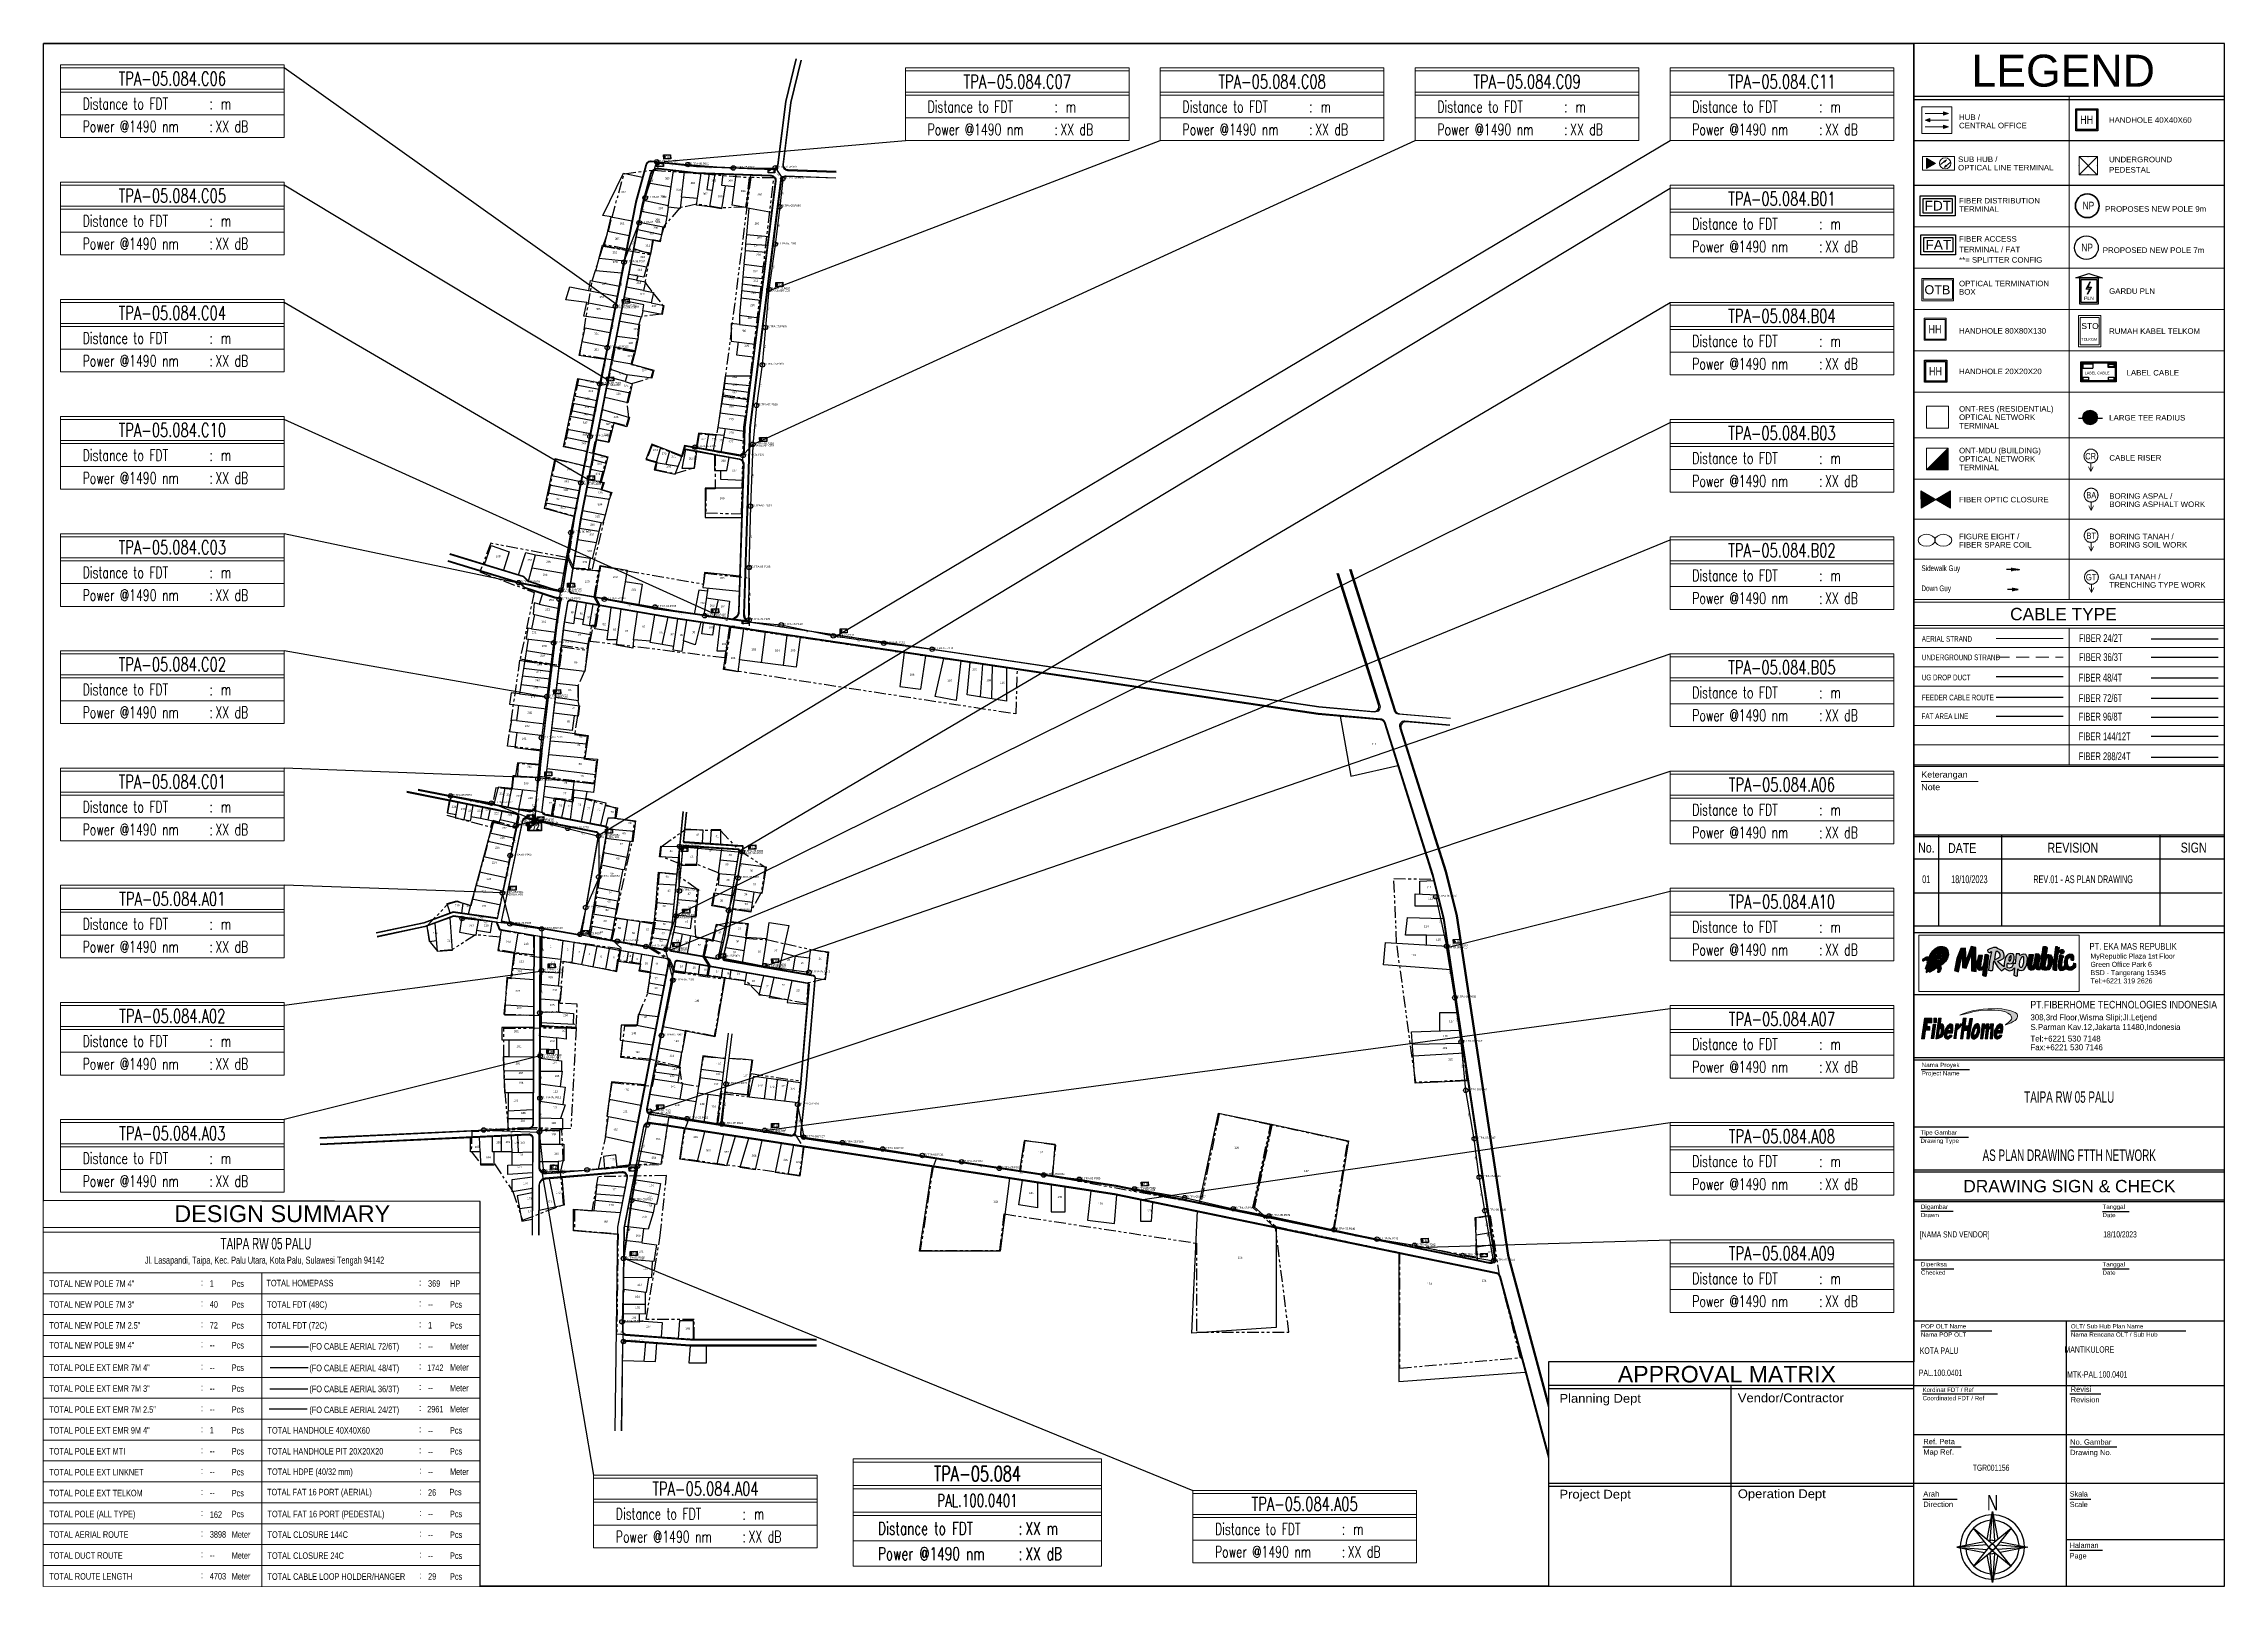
# Paper-space layout 'FULL FDT' of a CAD drawing. Header units: millimetres. Extents: x 727 to 1147, y -358 to -61.
# The model-space entities are those that its viewports show. They can reach past a viewport. Long polylines and large blocks are cut down to what shows.
import ezdxf
from ezdxf.enums import TextEntityAlignment as Align

# ---------------------------------------------------------------- set-up
doc = ezdxf.new("R2010")
doc.units = ezdxf.units.MM
doc.set_wipeout_variables(frame=1)
doc.linetypes.add('DASHED', pattern=[19.05, 12.7, -6.35])
doc.linetypes.add('PHANTOM2', pattern=[1.25, 0.625, -0.125, 0.125, -0.125, 0.125, -0.125])
for name, color, linetype in [('BA', 255, 'Continuous'), ('Base Map', 8, 'Continuous'), ('BT', 7, 'Continuous'), ('CR', 255, 'Continuous'), ('FAT', 30, 'Continuous'), ('FAT CODE', 7, 'Continuous'), ('FDT', 12, 'Continuous'), ('FIBER OPTIC CLOSURE', 1, 'Continuous'), ('FIBER SPARE COIL', 1, 'Continuous'), ('FO 48 CORE', 200, 'Continuous'), ('GT', 7, 'Continuous'), ('HAND HOLE 40x40x60', 5, 'Continuous'), ('HH PIT 20x20x20', 3, 'Continuous'), ('Homepass Number', 6, 'Continuous'), ('HUB CENTRAL OFFICE', 10, 'Continuous'), ('LABEL CABLE', 200, 'Continuous'), ('LARGE TEE RADIUS', 172, 'Continuous'), ('Line', 1, 'Continuous'), ('new down guy', 7, 'Continuous'), ('NEW POLE 7m(2.5 inches)', 200, 'Continuous'), ('NEW POLE 7m(3 inches)', 4, 'Continuous'), ('NEW POLE 7m(4 inches)', 3, 'Continuous'), ('NEW POLE ID 7m (2.5 inches)', 200, 'Continuous'), ('NEW POLE ID 7m(3 inches)', 4, 'Continuous'), ('NEW POLE ID 7m(4 inches)', 3, 'Continuous'), ('new sidewalk guy', 7, 'Continuous'), ('PLN', 250, 'Continuous'), ('POLE ID', 1, 'Continuous'), ('PROPOSED NEW POLE 7m', 92, 'Continuous'), ('RUMAH KABEL TELKOM', 172, 'Continuous'), ('SPAN KU', 161, 'Continuous'), ('Title Block', 7, 'Continuous'), ('UNDERGROUND pedestal', 92, 'Continuous')]:
    doc.layers.add(name, color=color, linetype=linetype)
for name, color, linetype, lineweight in [('CLOSURE', 1, 'Continuous', 0), ('COIL', 1, 'Continuous', 13), ('DESIGN SUMMARY', 7, 'Continuous', 0), ('FAT AREA', 134, 'PHANTOM2', 30), ('FAT_Info', 170, 'Continuous', 0), ('FDT-Info', 1, 'Continuous', 0), ('FEEDER', 7, 'Continuous', 53), ('FO 144 CORE', 62, 'Continuous', 35), ('FO 24 CORE', 3, 'Continuous', 35), ('FO 288 CORE', 30, 'Continuous', 35), ('FO 36 CORE', 232, 'Continuous', 50), ('FO 36 CORE.', 204, 'Continuous', 35), ('FO 72 CORE', 32, 'Continuous', 35), ('FO 96 CORE', 1, 'Continuous', 35), ('HAND HOLE 80x80x130', 30, 'Continuous', 0), ('HUB', 1, 'Continuous', 13), ('OLT', 7, 'Continuous', 0), ('ONT-MDU', 7, 'Continuous', 13), ('ONT-RES', 7, 'Continuous', 13), ('OTB', 5, 'Continuous', 13), ('PROPOSES NEW POLE 9m', 170, 'Continuous', 0), ('SLING WIRE', 4, 'Continuous', 30), ('SPLITER', 5, 'Continuous', 18), ('STRAND AE', 2, 'Continuous', 0), ('STRAND UG', 172, 'DASHED', 13), ('SUB HUB', 1, 'Continuous', 13), ('TEE RADIUS', 5, 'Continuous', 0), ('TELKOM', 5, 'Continuous', 0), ('ZTE_FO 24 CORE', 3, 'Continuous', 30)]:
    doc.layers.add(name, color=color, linetype=linetype, lineweight=lineweight)
doc.layers.get('BT').off()
doc.styles.add('Annotative', font='arial.ttf')
doc.styles.add('ISO-Text', font='simplex.shx', dxfattribs={"width": 0.6})
doc.styles.add('MANNO', font='ROMANS', dxfattribs={"height": 1.8})
doc.styles.add('MANTP', font='ROMANS', dxfattribs={"height": 1.4})
doc.styles.add('ROMANS', font='romans.shx', dxfattribs={"width": 1.2})
doc.styles.get("Standard").update_dxf_attribs({"font": 'arial.ttf'})
doc.styles.add('Style-WORKING', font='WORKING.shx')
doc.styles.add('Title Block 3', font='dgn003.shx')
doc.styles.add('Title Block v21 - Default$0$Standard', font='arial.ttf')
doc.styles.add('Title Block v21 - Default$0$Styledgn001', font='dgn001.shx')
doc.styles.add('Title Block v21 - Default$0$Styledgn003', font='dgn003.shx')
doc.dimstyles.new('瓦达西瓦', dxfattribs={"dimtxt": 1.2, "dimasz": 0, "dimexe": 1.25, "dimexo": 0.625, "dimgap": 0.05, "dimtad": 1, "dimdec": 0, "dimtxsty": 'Standard', "dimblk": 'ARCHTICK', "dimcen": 0, "dimse1": 1, "dimse2": 1, "dimsd1": 1, "dimsd2": 1, "dimclre": 256, "dimclrt": 256, "dimadec": 0, "dimazin": 0, "dimtfac": 1, "dimtdec": 0, "dimtmove": 2, "dimatfit": 3, "dimfxl": 1, "dimarcsym": 0})

# ---------------------------------------------------------------- blocks, each defined once
blk = doc.blocks.new('Title Block v21 - Default$0$AnonymousCell4')
at = {"layer": 'Title Block', "color": 3, "linetype": 'Continuous', "lineweight": 0}
for p, q in [((5.5, 5.5), (-5.5, -5.5)), ((5.4, -5.5), (-5.5, 5.5))]:
    blk.add_line(p, q, dxfattribs=at)
at = {"layer": 'Title Block', "color": 3, "linetype": 'Continuous', "lineweight": 0, "flags": 128}
blk.add_lwpolyline([(-5.5, 5.5), (5.5, 5.5), (5.5, -5.5), (-5.5, -5.5), (-5.5, 5.5)], dxfattribs=at)
at = {"layer": 'Title Block', "color": 3, "linetype": 'Continuous', "lineweight": 0}
for p in [(-5.5, 0), (-0.1, 5.5), (5.5, 0.1), (-0.1, -5.4)]:
    blk.add_point(p, dxfattribs=at)
blk = doc.blocks.new('Title Block v21 - Default$0$AnonymousCell6')
at = {"layer": 'Title Block', "linetype": 'Continuous', "style": 'Title Block v21 - Default$0$Styledgn001', "width": 0.974358}
for s, p in [('Kordinat FDT / Ref', (-22.8, 1.2)), ('Coordinated FDT / Ref', (-22.8, -3.8))]:
    blk.add_text(s, height=2.591, dxfattribs=at).set_placement(p)
blk = doc.blocks.new('Title Block v21 - Default$0$AnonymousCell9')
at = {"layer": 'OLT', "color": 1, "linetype": 'Continuous', "lineweight": 0}
for p, q in [((-2.2, -2.5), (-2.2, 2.5)), ((-2, -2.3), (-2, 2.4)), ((-1.8, -2.2), (-1.8, 2.3)), ((-1.6, -2.1), (-1.6, 2.2)), ((-1.4, -2), (-1.4, 2)), ((-1.2, -1.9), (-1.2, 1.9)), ((-0.9, -1.7), (-0.9, 1.8)), ((-0.7, -1.6), (-0.7, 1.6)), ((-0.5, -1.5), (-0.5, 1.5)), ((-0.3, -1.3), (-0.3, 1.4)), ((0, -1.2), (0, 1.2)), ((0.2, -1.1), (0.2, 1.1)), ((0.5, -0.9), (0.5, 1)), ((0.7, -0.8), (0.7, 0.8)), ((1, -0.6), (1, 0.7)), ((1.2, -0.5), (1.2, 0.6)), ((1.4, -0.4), (1.4, 0.4)), ((1.6, -0.3), (1.6, 0.3)), ((1.8, -0.1), (1.8, 0.2))]:
    blk.add_line(p, q, dxfattribs=at)
at = {"layer": 'OLT', "color": 1, "linetype": 'Continuous', "lineweight": 0, "flags": 128}
for points in [[(-2.7, -3.1), (-2.7, 3.1), (2.7, 0), (-2.7, -3.1)], [(-2.4, -2.6), (-2.4, 2.6), (2.1, 0), (-2.4, -2.6)], [(-2.4, -2.6), (-2.4, 2.6), (2.1, 0), (-2.4, -2.6)]]:
    blk.add_lwpolyline(points, dxfattribs=at)
blk = doc.blocks.new('Title Block v21 - Default$0$AnonymousCell10')
at = {"layer": 'OLT', "color": 1, "linetype": 'Continuous', "lineweight": 0, "flags": 128}
for points in [[(-2.8, -0.6), (0.8, 2.2), (-0.5, 0.8), (-0.4, 1.3), (-0.9, 1.3), (0.8, 2.2)], [(2.9, 0.6), (-0.6, -2.4), (0.6, -1), (0.5, -1.5), (1, -1.5), (-0.6, -2.4)]]:
    blk.add_lwpolyline(points, dxfattribs=at)
at = {"layer": 'OLT', "color": 1, "linetype": 'Continuous', "lineweight": 0}
blk.add_ellipse((0, 0), major_axis=(-3.39, 0), ratio=0.99325, dxfattribs=at)
blk = doc.blocks.new('Title Block v21 - Default$0$AnonymousCell8')
at = {"layer": 'OLT', "color": 7, "linetype": 'Continuous', "lineweight": 0, "flags": 128}
blk.add_lwpolyline([(9.5, -4), (-9.5, -4), (-9.5, 4), (9.5, 4), (9.5, -4)], dxfattribs=at)
at = {"color": 7, "linetype": 'Continuous', "lineweight": 0}
for name, p in [('Title Block v21 - Default$0$AnonymousCell9', (-4.5, 0)), ('Title Block v21 - Default$0$AnonymousCell10', (4, 0))]:
    blk.add_blockref(name, p, dxfattribs=at)
blk = doc.blocks.new('Title Block v21 - Default$0$AnonymousCell11')
at = {"layer": 'HUB'}
for p, q in [((-7, 4), (4, 4)), ((-4.1, 1), (-7, 0)), ((-7, 0), (-4.1, -1)), ((-6.8, -0.1), (-6.8, 0.1)), ((-6.7, -0.1), (-6.7, 0.1)), ((-6.6, -0.1), (-6.6, 0.1)), ((-6.5, -0.2), (-6.5, 0.2)), ((-6.4, -0.2), (-6.4, 0.2)), ((-6.3, -0.2), (-6.3, 0.2)), ((-6.2, -0.3), (-6.2, 0.3)), ((-6.1, -0.3), (-6.1, 0.3)), ((-6, -0.3), (-6, 0.3)), ((-5.9, -0.4), (-5.9, 0.4)), ((-5.8, -0.4), (-5.8, 0.4)), ((-5.7, -0.4), (-5.7, 0.4)), ((-5.6, -0.5), (-5.6, 0.5)), ((-5.5, -0.5), (-5.5, 0.5)), ((-5.4, -0.5), (-5.4, 0.5)), ((-5.3, -0.6), (-5.3, 0.6)), ((-5.2, -0.6), (-5.2, 0.6)), ((-5.1, -0.6), (-5.1, 0.6)), ((-5, -0.7), (-5, 0.7)), ((-4.9, -0.7), (-4.9, 0.7)), ((-4.8, -0.7), (-4.8, 0.7)), ((-4.7, -0.8), (-4.7, 0.8)), ((-4.6, -0.8), (-4.6, 0.8)), ((-4.5, -0.8), (-4.5, 0.8)), ((-4.4, -0.9), (-4.4, 0.9)), ((-4.3, -0.9), (-4.3, 0.9)), ((-4.2, -0.9), (-4.2, 0.9)), ((-4.1, -1), (-4.1, 1)), ((-4.1, 0), (7.1, 0)), ((4, 5), (4, 3)), ((4, 5), (7.1, 4)), ((4, 3), (7.1, 4)), ((4.1, 3), (4.1, 5)), ((4.2, 3.1), (4.2, 4.9)), ((4.3, 3.1), (4.3, 4.9)), ((4.4, 3.1), (4.4, 4.9)), ((4.5, 3.2), (4.5, 4.8)), ((4.6, 3.2), (4.6, 4.8)), ((4.7, 3.2), (4.7, 4.8)), ((4.8, 3.3), (4.8, 4.7)), ((4.9, 3.3), (4.9, 4.7)), ((5, 3.3), (5, 4.7)), ((5.1, 3.3), (5.1, 4.6)), ((5.2, 3.4), (5.2, 4.6)), ((5.3, 3.4), (5.3, 4.6)), ((5.4, 3.4), (5.4, 4.5)), ((5.5, 3.5), (5.5, 4.5)), ((5.6, 3.5), (5.6, 4.5)), ((5.7, 3.5), (5.7, 4.4)), ((5.8, 3.6), (5.8, 4.4)), ((5.9, 3.6), (5.9, 4.4)), ((6, 3.6), (6, 4.3)), ((6.1, 3.7), (6.1, 4.3)), ((6.2, 3.7), (6.2, 4.3)), ((6.3, 3.7), (6.3, 4.2)), ((6.4, 3.8), (6.4, 4.2)), ((6.5, 3.8), (6.5, 4.2)), ((6.6, 3.8), (6.6, 4.1)), ((6.7, 3.9), (6.7, 4.1)), ((6.8, 3.9), (6.8, 4.1)), ((6.9, 3.9), (6.9, 4)), ((-7, -4), (4, -4)), ((4, -3), (4, -5)), ((4, -3), (7.1, -4)), ((7.1, -4), (4, -5)), ((4.1, -5), (4.1, -3)), ((4.2, -4.9), (4.2, -3)), ((4.3, -4.9), (4.3, -3.1)), ((4.4, -4.9), (4.4, -3.1)), ((4.5, -4.8), (4.5, -3.1)), ((4.6, -4.8), (4.6, -3.2)), ((4.7, -4.8), (4.7, -3.2)), ((4.8, -4.7), (4.8, -3.2)), ((4.9, -4.7), (4.9, -3.3)), ((5, -4.7), (5, -3.3)), ((5.1, -4.6), (5.1, -3.3)), ((5.2, -4.6), (5.2, -3.4)), ((5.3, -4.6), (5.3, -3.4)), ((5.4, -4.5), (5.4, -3.4)), ((5.5, -4.5), (5.5, -3.5)), ((5.6, -4.5), (5.6, -3.5)), ((5.7, -4.4), (5.7, -3.5)), ((5.8, -4.4), (5.8, -3.6)), ((5.9, -4.4), (5.9, -3.6)), ((6, -4.3), (6, -3.6)), ((6.1, -4.3), (6.1, -3.7)), ((6.2, -4.3), (6.2, -3.7)), ((6.3, -4.2), (6.3, -3.7)), ((6.4, -4.2), (6.4, -3.8)), ((6.5, -4.2), (6.5, -3.8)), ((6.6, -4.2), (6.6, -3.8)), ((6.7, -4.1), (6.7, -3.9)), ((6.8, -4.1), (6.8, -3.9))]:
    blk.add_line(p, q, dxfattribs=at)
at = {"layer": 'HUB', "flags": 128}
blk.add_lwpolyline([(-9, 8), (9, 8), (9, -8), (-9, -8), (-9, 8)], dxfattribs=at)
blk = doc.blocks.new('Title Block v21 - Default$0$AnonymousCell12')
at = {"layer": 'Title Block', "flags": 128}
for points in [[(-3.2, -2.6), (0, 14), (3.2, -2.6)], [(-1.3, -3.4), (0, 14), (1.3, -3.4)], [(-1.1, -8.4), (-11.4, 4), (1.1, -6.1)], [(-1.2, -6.1), (11.3, 4.1), (1.1, -8.4)], [(-4.7, -4.1), (-21.2, -7.3), (-4.7, -10.4)], [(-3.2, -5.9), (-21.2, -7.2), (-3.2, -8.6)], [(-1.2, -6.1), (-11.3, -18.6), (1.1, -8.4)], [(3.2, -11.9), (0, -28.5), (-3.2, -11.9)], [(0, -3.2), (-2, -3.6)], [(-2, -10.9), (0, -11.3)], [(1.3, -11.1), (0, -28.5), (-1.3, -11.1)], [(-1.1, -8.4), (11.3, -18.6), (1.1, -6.1)], [(0, -3.2), (2, -3.6)], [(2, -10.9), (0, -11.3)], [(3.2, -5.9), (21.2, -7.3), (3.2, -8.6)], [(4.7, -4.1), (21.2, -7.3), (4.6, -10.4)]]:
    blk.add_lwpolyline(points, dxfattribs=at)
at = {"layer": 'Title Block'}
blk.add_circle((0, -7.2), 1.61, dxfattribs=at)
for radius, start, end in [(19.2, 91.1501, 178.8674), (16, 93.6044, 176.4133), (19.2, 1.1326, 88.8492), (16, 3.5867, 86.3933), (19.2, 181.1759, 268.8417), (16, 183.6304, 266.3873), (19.2, 271.1583, 358.8241), (16, 273.6127, 356.3696)]:
    blk.add_arc((0, -7.2), radius, start, end, dxfattribs=at)
at = {"layer": 'Title Block', "style": 'Title Block v21 - Default$0$Standard', "width": 0.742081}
blk.add_text('N', height=9.14, rotation=0.0009, dxfattribs=at).set_placement((-3.3, 23.9), align=Align.TOP_LEFT)
blk = doc.blocks.new('Title Block v21 - Default$0$AnonymousCell14')
at = {"layer": 'TELKOM', "flags": 128}
for points in [[(-6.7, 9.4), (6.7, 9.4), (6.7, -9.4), (-6.7, -9.4), (-6.7, 9.4)], [(-5.7, 8.3), (5.6, 8.3), (5.6, -8.1), (-5.7, -8.1), (-5.7, 8.3)]]:
    blk.add_lwpolyline(points, dxfattribs=at)
at = {"layer": 'TELKOM'}
blk.add_text('STO', height=3.6, rotation=359.8649, dxfattribs=at).set_placement((-5, 4.9), align=Align.TOP_LEFT)
at = {"layer": 'TELKOM', "linetype": 'Continuous', "style": 'Title Block v21 - Default$0$Styledgn001', "width": 1.06772}
blk.add_text('TELKOM', height=1.62, dxfattribs=at).set_placement((-5.1, -5.7))
blk = doc.blocks.new('Title Block v21 - Default$0$AnonymousCell15')
at = {"layer": 'COIL'}
for centre in [(-5, 0), (5, 0)]:
    blk.add_ellipse(centre, major_axis=(5.04, 0), ratio=0.714286, dxfattribs=at)
blk = doc.blocks.new('Title Block v21 - Default$0$AnonymousCell16')
at = {"layer": 'OTB', "flags": 128}
for points in [[(9.5, 6.7), (9.5, -6.7), (-9.5, -6.7), (-9.5, 6.7), (9.5, 6.7)], [(8.9, 5.9), (8.9, -5.8), (-8.8, -5.8), (-8.8, 5.9), (8.9, 5.9)]]:
    blk.add_lwpolyline(points, dxfattribs=at)
at = {"layer": 'OTB'}
blk.add_text('OTB', height=5.39, rotation=359.7767, dxfattribs=at).set_placement((-7.9, 2.6), align=Align.TOP_LEFT)
blk = doc.blocks.new('Title Block v21 - Default$0$AnonymousCell17')
at = {"layer": 'CLOSURE'}
for p, q in [((-8.4, 4.4), (-8.4, -4.3)), ((-8.3, 4.3), (-8.3, -4.2)), ((-8.2, 4.3), (-8.2, -4.2)), ((-8.1, 4.2), (-8.1, -4.1)), ((-8, 4.1), (-8, -4.1)), ((-7.9, 4.1), (-7.9, -4)), ((-7.8, 4), (-7.8, -3.9)), ((-7.7, 4), (-7.7, -3.9)), ((-7.6, 3.9), (-7.6, -3.8)), ((-7.5, 3.9), (-7.5, -3.8)), ((-7.4, 3.8), (-7.4, -3.7)), ((-7.3, 3.7), (-7.3, -3.7)), ((-7.2, 3.7), (-7.2, -3.6)), ((-7.1, 3.6), (-7.1, -3.5)), ((-7, 3.6), (-7, -3.5)), ((-6.9, 3.5), (-6.9, -3.4)), ((-6.8, 3.5), (-6.8, -3.4)), ((-6.7, 3.4), (-6.7, -3.3)), ((-6.6, 3.3), (-6.6, -3.2)), ((-6.5, 3.3), (-6.5, -3.2)), ((-6.4, 3.2), (-6.4, -3.1)), ((-6.3, 3.2), (-6.3, -3.1)), ((-6.2, 3.1), (-6.2, -3)), ((-6.1, 3.1), (-6.1, -2.9)), ((-6, 3), (-6, -2.9)), ((-5.9, 2.9), (-5.9, -2.8)), ((-5.8, 2.9), (-5.8, -2.8)), ((-5.7, 2.8), (-5.7, -2.7)), ((-5.6, 2.8), (-5.6, -2.7)), ((-5.5, 2.7), (-5.5, -2.6)), ((-5.4, 2.7), (-5.4, -2.5)), ((-5.3, 2.6), (-5.3, -2.5)), ((-5.2, 2.5), (-5.2, -2.4)), ((-5.1, 2.5), (-5.1, -2.4)), ((-5, 2.4), (-5, -2.3)), ((-4.9, 2.4), (-4.9, -2.2)), ((-4.8, 2.3), (-4.8, -2.2)), ((-4.7, 2.3), (-4.7, -2.1)), ((-4.6, 2.2), (-4.6, -2.1)), ((-4.5, 2.1), (-4.5, -2)), ((-4.4, 2.1), (-4.4, -2)), ((-4.3, 2), (-4.3, -1.9)), ((-4.2, 2), (-4.2, -1.8)), ((-4.1, 1.9), (-4.1, -1.8)), ((-4, 1.9), (-4, -1.7)), ((-3.9, 1.8), (-3.9, -1.7)), ((-3.8, 1.8), (-3.8, -1.6)), ((-3.7, 1.7), (-3.7, -1.5)), ((-3.6, 1.6), (-3.6, -1.5)), ((-3.5, 1.6), (-3.5, -1.4)), ((-3.4, 1.5), (-3.4, -1.4)), ((-3.3, 1.5), (-3.3, -1.3)), ((-3.2, 1.4), (-3.2, -1.2)), ((-3.1, 1.4), (-3.1, -1.2)), ((-3, 1.3), (-3, -1.1)), ((-2.9, 1.2), (-2.9, -1.1)), ((-2.8, 1.2), (-2.8, -1)), ((-2.7, 1.1), (-2.7, -1)), ((-2.6, 1.1), (-2.6, -0.9)), ((-2.5, 1), (-2.5, -0.8)), ((-2.4, 1), (-2.4, -0.8)), ((-2.3, 0.9), (-2.3, -0.7)), ((-2.2, 0.8), (-2.2, -0.7)), ((-2.1, 0.8), (-2.1, -0.6)), ((-2, 0.7), (-2, -0.5)), ((-1.9, 0.7), (-1.9, -0.5)), ((-1.8, 0.6), (-1.8, -0.4)), ((-1.7, 0.6), (-1.7, -0.4)), ((-1.6, 0.5), (-1.6, -0.3)), ((-1.5, 0.4), (-1.5, -0.2)), ((-1.4, 0.4), (-1.4, -0.2)), ((-1.3, 0.3), (-1.3, -0.1)), ((-1.2, 0.3), (-1.2, -0.1)), ((-1.1, 0.2), (-1.1, 0)), ((1.1, 0.1), (1.1, -0.1)), ((1.2, 0.2), (1.2, -0.1)), ((1.3, 0.2), (1.3, -0.2)), ((1.4, 0.3), (1.4, -0.2)), ((1.5, 0.4), (1.5, -0.3)), ((1.6, 0.4), (1.6, -0.4)), ((1.7, 0.5), (1.7, -0.4)), ((1.8, 0.5), (1.8, -0.5)), ((1.9, 0.6), (1.9, -0.5)), ((2, 0.6), (2, -0.6)), ((2.1, 0.7), (2.1, -0.6)), ((2.2, 0.8), (2.2, -0.7)), ((2.3, 0.8), (2.3, -0.8)), ((2.4, 0.9), (2.4, -0.8)), ((2.5, 0.9), (2.5, -0.9)), ((2.6, 1), (2.6, -0.9)), ((2.7, 1), (2.7, -1)), ((2.8, 1.1), (2.8, -1.1)), ((2.9, 1.2), (2.9, -1.1)), ((3, 1.2), (3, -1.2)), ((3.1, 1.3), (3.1, -1.2)), ((3.2, 1.3), (3.2, -1.3)), ((3.3, 1.4), (3.3, -1.3)), ((3.4, 1.4), (3.4, -1.4)), ((3.5, 1.5), (3.5, -1.5)), ((3.6, 1.6), (3.6, -1.5)), ((3.7, 1.6), (3.7, -1.6)), ((3.8, 1.7), (3.8, -1.6)), ((3.9, 1.7), (3.9, -1.7)), ((4, 1.8), (4, -1.8)), ((4.1, 1.8), (4.1, -1.8)), ((4.2, 1.9), (4.2, -1.9)), ((4.3, 2), (4.3, -1.9)), ((4.4, 2), (4.4, -2)), ((4.5, 2.1), (4.5, -2.1)), ((4.6, 2.1), (4.6, -2.1)), ((4.7, 2.2), (4.7, -2.2)), ((4.8, 2.2), (4.8, -2.2)), ((4.9, 2.3), (4.9, -2.3)), ((5, 2.3), (5, -2.3)), ((5.1, 2.4), (5.1, -2.4)), ((5.2, 2.5), (5.2, -2.5)), ((5.3, 2.5), (5.3, -2.5)), ((5.4, 2.6), (5.4, -2.6)), ((5.5, 2.6), (5.5, -2.6)), ((5.6, 2.7), (5.6, -2.7)), ((5.7, 2.7), (5.7, -2.8)), ((5.8, 2.8), (5.8, -2.8)), ((5.9, 2.9), (5.9, -2.9)), ((6, 2.9), (6, -2.9)), ((6.1, 3), (6.1, -3)), ((6.3, 3.1), (6.2, -3.1)), ((6.2, 3), (6.2, -3)), ((6.4, 3.1), (6.3, -3.2)), ((6.5, 3.2), (6.4, -3.2)), ((6.6, 3.3), (6.5, -3.3)), ((6.7, 3.3), (6.6, -3.3)), ((6.8, 3.4), (6.7, -3.4)), ((6.9, 3.4), (6.8, -3.5)), ((7, 3.5), (6.9, -3.5)), ((7.1, 3.5), (7, -3.6)), ((7.2, 3.6), (7.1, -3.6)), ((7.3, 3.7), (7.2, -3.7)), ((7.4, 3.7), (7.3, -3.7)), ((7.5, 3.8), (7.4, -3.8)), ((7.6, 3.8), (7.5, -3.9)), ((7.7, 3.9), (7.6, -3.9)), ((7.8, 3.9), (7.7, -4)), ((7.9, 4), (7.8, -4)), ((8, 4.1), (7.9, -4.1)), ((8.1, 4.1), (8, -4.2)), ((8.2, 4.2), (8.1, -4.2)), ((8.3, 4.2), (8.2, -4.3)), ((8.4, 4.3), (8.3, -4.3))]:
    blk.add_line(p, q, dxfattribs=at)
at = {"layer": 'CLOSURE', "flags": 128}
for points in [[(-8.9, 5.1), (8.9, -5.1), (8.9, 5.2), (-8.8, -5.2), (-8.9, 5.1)], [(-8.5, 4.4), (-8.5, -4.4), (-0.9, 0.1), (-8.5, 4.4)], [(0.9, 0), (8.5, 4.4), (8.5, -4.4), (0.9, 0)]]:
    blk.add_lwpolyline(points, dxfattribs=at)
blk = doc.blocks.new('Title Block v21 - Default$0$AnonymousCell5_1')
at = {"color": 0, "linetype": 'ByBlock', "lineweight": -2}
for p, q in [((-6.6, -6.6), (-6.6, 6.6)), ((-6.6, 6.6), (6.6, 6.6)), ((-5.9, -5.9), (-5.9, 5.9)), ((-5.9, 5.9), (5.9, 5.9)), ((5.9, 5.9), (5.9, -5.9)), ((6.6, 6.6), (6.6, -6.6)), ((6.6, -6.6), (-6.6, -6.6)), ((5.9, -5.9), (-5.9, -5.9))]:
    blk.add_line(p, q, dxfattribs=at)
at = {"color": 0, "linetype": 'ByBlock', "lineweight": -2, "style": 'Title Block v21 - Default$0$Styledgn003', "width": 0.799081}
blk.add_text('HH', height=5.01, dxfattribs=at).set_placement((-0.1, -2.5), align=Align.CENTER)
blk = doc.blocks.new('NW')
at = {"layer": 'TEE RADIUS', "color": 3, "lineweight": 30}
blk.add_circle((3653672.7, -855467.4), 10.9, dxfattribs=at)
at = {"layer": 'Title Block', "color": 3, "linetype": 'Continuous', "lineweight": 0, "style": 'Title Block v21 - Default$0$Styledgn003', "width": 0.799091}
blk.add_text('NP', height=7.12, dxfattribs=at).set_placement((3653673.4, -855470.8), align=Align.CENTER)
blk = doc.blocks.new('10MGUY')
h = blk.add_hatch(color=256)
h.dxf.hatch_style = 1
h.paths.add_polyline_path([(-5, 0), (-5, 0), (-5, 1.3), (-7.2, 0), (-7.2, 0), (-5, -1.3)])
at = {"color": 5}
for p, q in [((-5, 1.3), (-7.2, 0)), ((-5, 1.3), (-7.2, 0)), ((-7.2, -1.3), (-7.2, 1.2)), ((-7.2, -1.3), (-7.2, 1.2)), ((-5, -1.3), (-5, 1.3)), ((-5, -1.3), (-5, 1.3)), ((-5, 0), (0, 0)), ((-7.2, 0), (-5, -1.3))]:
    blk.add_line(p, q, dxfattribs=at)
at = {"const_width": 0.5}
for points in [[(0, 0), (-5, 0), (-5, 1.3), (-7.2, 0), (-5, -1.3), (-5, 0)], [(-7.2, -1.3), (-7.2, 1.6)]]:
    blk.add_lwpolyline(points, dxfattribs=at)
at = {"color": 8, "style": 'MANTP'}
blk.add_attdef('TYPE', text='', height=1.4, rotation=0.0531, dxfattribs=at).set_placement((-8.1, 0), align=Align.MIDDLE_RIGHT)
at = {"style": 'MANNO'}
blk.add_attdef('SIZE', text='', height=1.8, rotation=0.0531, dxfattribs=at).set_placement((-2.7, 1.8), align=Align.CENTER)
blk = doc.blocks.new('333333666666')
at = {"layer": 'HAND HOLE 80x80x130', "color": 5, "lineweight": 30}
for p, q in [((710879.1, 9312866.6), (710879.1, 9312886.9)), ((710879.1, 9312886.9), (710899.4, 9312886.9)), ((710880.2, 9312867.7), (710880.2, 9312885.8)), ((710880.2, 9312885.8), (710898.2, 9312885.8)), ((710898.2, 9312885.8), (710898.2, 9312867.7)), ((710899.4, 9312886.9), (710899.4, 9312866.6)), ((710899.4, 9312866.6), (710879.1, 9312866.6)), ((710898.2, 9312867.7), (710880.2, 9312867.7))]:
    blk.add_line(p, q, dxfattribs=at)
at = {"layer": 'HAND HOLE 80x80x130', "color": 5, "linetype": 'Continuous', "style": 'Title Block v21 - Default$0$Styledgn003', "width": 0.799081}
blk.add_text('HH', height=7.69, dxfattribs=at).set_placement((710889.1, 9312872.9), align=Align.CENTER)
blk = doc.blocks.new('CR')
at = {"layer": 'Title Block', "color": 7, "linetype": 'Continuous', "lineweight": 0}
for p, q in [((710893, 9312595.4), (710890.8, 9312599.6)), ((710893, 9312603.1), (710893, 9312595.4)), ((710893, 9312595.4), (710895.2, 9312599.6))]:
    blk.add_line(p, q, dxfattribs=at)
at = {"layer": 'Title Block', "color": 7, "linetype": 'Continuous', "lineweight": 0, "flags": 128}
blk.add_lwpolyline([(710899.3, 9312609.4), (710899.3, 9312609.8), (710899.3, 9312609.8), (710899.3, 9312610.3), (710899.2, 9312610.8), (710899.2, 9312610.8), (710899.1, 9312611.2), (710899, 9312611.7), (710898.9, 9312611.7), (710898.7, 9312612.1), (710898.6, 9312612.6), (710898.4, 9312612.6), (710898.3, 9312613), (710898.1, 9312613), (710897.9, 9312613.5), (710897.7, 9312613.9), (710897.4, 9312613.9), (710897.2, 9312613.9), (710897, 9312614.4), (710896.8, 9312614.4), (710896.5, 9312614.8), (710896.2, 9312614.8), (710896, 9312614.8), (710895.7, 9312615.3), (710895.5, 9312615.3), (710895.2, 9312615.3), (710894.8, 9312615.7), (710894.5, 9312615.7), (710894.2, 9312615.7), (710893.9, 9312615.7), (710893.6, 9312615.7), (710893.3, 9312615.7), (710893, 9312615.7), (710892.7, 9312615.7), (710892.4, 9312615.7), (710892.1, 9312615.7), (710891.8, 9312615.7), (710891.5, 9312615.7), (710891.2, 9312615.7), (710890.9, 9312615.3), (710890.6, 9312615.3), (710890.3, 9312615.3), (710890, 9312614.8), (710889.8, 9312614.8), (710889.5, 9312614.8), (710889.3, 9312614.4), (710889, 9312614.4), (710888.8, 9312613.9), (710888.5, 9312613.9), (710888.3, 9312613.9), (710888.1, 9312613.5), (710887.9, 9312613), (710887.8, 9312613), (710887.6, 9312612.6), (710887.4, 9312612.6), (710887.3, 9312612.1), (710887.1, 9312611.7), (710887.1, 9312611.7), (710886.9, 9312611.2), (710886.9, 9312610.8), (710886.8, 9312610.8), (710886.8, 9312610.3), (710886.7, 9312609.8), (710886.7, 9312609.8), (710886.6, 9312609.4), (710886.7, 9312608.9), (710886.7, 9312608.9), (710886.8, 9312608.5), (710886.8, 9312608.1), (710886.9, 9312608.1), (710886.9, 9312607.6), (710887.1, 9312607.1), (710887.1, 9312607.1), (710887.3, 9312606.7), (710887.4, 9312606.3), (710887.6, 9312606.3), (710887.8, 9312605.8), (710887.9, 9312605.8), (710888.1, 9312605.3), (710888.3, 9312605.3), (710888.5, 9312604.9), (710888.8, 9312604.9), (710889, 9312604.5), (710889.3, 9312604.5), (710889.5, 9312604), (710889.8, 9312604), (710890, 9312604), (710890.3, 9312603.6), (710890.6, 9312603.6), (710890.9, 9312603.6), (710891.2, 9312603.6), (710891.5, 9312603.2), (710891.8, 9312603.2), (710892.1, 9312603.2), (710892.4, 9312603.2), (710892.7, 9312603.2), (710893, 9312603.2), (710893.3, 9312603.2), (710893.6, 9312603.2), (710893.9, 9312603.2), (710894.2, 9312603.2), (710894.5, 9312603.2), (710894.8, 9312603.6), (710895.2, 9312603.6), (710895.5, 9312603.6), (710895.7, 9312603.6), (710896, 9312604), (710896.2, 9312604), (710896.5, 9312604), (710896.8, 9312604.5), (710897, 9312604.5), (710897.2, 9312604.9), (710897.4, 9312604.9), (710897.7, 9312605.3), (710897.9, 9312605.3), (710898.1, 9312605.8), (710898.3, 9312605.8), (710898.4, 9312606.3), (710898.6, 9312606.3), (710898.7, 9312606.7), (710898.9, 9312607.1), (710899, 9312607.1), (710899.1, 9312607.6), (710899.2, 9312608.1), (710899.2, 9312608.1), (710899.3, 9312608.5), (710899.3, 9312608.9), (710899.3, 9312608.9), (710899.3, 9312609.4)], dxfattribs=at)
at = {"layer": 'Title Block', "color": 7, "linetype": 'Continuous', "lineweight": 0, "style": 'Title Block v21 - Default$0$Styledgn003', "width": 0.799069}
blk.add_text('CR', height=5.93, dxfattribs=at).set_placement((710892.7, 9312606.4), align=Align.CENTER)
blk = doc.blocks.new('BA')
at = {"layer": 'Title Block', "color": 7, "linetype": 'Continuous', "lineweight": 0}
for p, q in [((710893.2, 9312567.3), (710893.2, 9312559.4)), ((710893.2, 9312559.4), (710891, 9312563.7)), ((710893.2, 9312559.4), (710895.5, 9312563.7))]:
    blk.add_line(p, q, dxfattribs=at)
at = {"layer": 'Title Block', "color": 7, "linetype": 'Continuous', "lineweight": 0, "flags": 128}
blk.add_lwpolyline([(710899.6, 9312573.8), (710899.6, 9312573.8), (710899.5, 9312574.2), (710899.5, 9312574.7), (710899.5, 9312574.7), (710899.4, 9312575.2), (710899.3, 9312575.6), (710899.2, 9312575.6), (710899.1, 9312576.1), (710899, 9312576.5), (710898.8, 9312576.5), (710898.7, 9312577), (710898.6, 9312577), (710898.3, 9312577.4), (710898.2, 9312577.9), (710898, 9312577.9), (710897.7, 9312578.3), (710897.5, 9312578.3), (710897.2, 9312578.3), (710897, 9312578.8), (710896.8, 9312578.8), (710896.5, 9312579.2), (710896.2, 9312579.2), (710896, 9312579.2), (710895.7, 9312579.6), (710895.4, 9312579.6), (710895.1, 9312579.6), (710894.8, 9312579.6), (710894.5, 9312579.6), (710894.2, 9312580.1), (710893.9, 9312580.1), (710893.5, 9312580.1), (710893.2, 9312580.1), (710892.9, 9312580.1), (710892.6, 9312580.1), (710892.3, 9312580.1), (710892, 9312579.6), (710891.7, 9312579.6), (710891.3, 9312579.6), (710891.1, 9312579.6), (710890.8, 9312579.6), (710890.6, 9312579.2), (710890.3, 9312579.2), (710889.9, 9312579.2), (710889.7, 9312578.8), (710889.5, 9312578.8), (710889.2, 9312578.3), (710889, 9312578.3), (710888.7, 9312578.3), (710888.5, 9312577.9), (710888.3, 9312577.9), (710888.1, 9312577.4), (710888, 9312577), (710887.8, 9312577), (710887.6, 9312576.5), (710887.4, 9312576.5), (710887.3, 9312576.1), (710887.3, 9312575.6), (710887.2, 9312575.6), (710887.1, 9312575.2), (710887, 9312574.7), (710886.9, 9312574.7), (710886.9, 9312574.2), (710886.9, 9312573.8), (710886.9, 9312573.8), (710886.9, 9312573.3), (710886.9, 9312572.9), (710886.9, 9312572.5), (710887, 9312572.5), (710887.1, 9312572), (710887.2, 9312571.6), (710887.3, 9312571.6), (710887.3, 9312571.1), (710887.4, 9312571.1), (710887.6, 9312570.6), (710887.8, 9312570.2), (710888, 9312570.2), (710888.1, 9312569.7), (710888.3, 9312569.7), (710888.5, 9312569.3), (710888.7, 9312569.3), (710889, 9312568.8), (710889.2, 9312568.8), (710889.5, 9312568.4), (710889.7, 9312568.4), (710889.9, 9312568), (710890.3, 9312568), (710890.6, 9312568), (710890.8, 9312568), (710891.1, 9312567.5), (710891.3, 9312567.5), (710891.7, 9312567.5), (710892, 9312567.5), (710892.3, 9312567.5), (710892.6, 9312567.5), (710892.9, 9312567.1), (710893.2, 9312567.1), (710893.5, 9312567.1), (710893.9, 9312567.5), (710894.2, 9312567.5), (710894.5, 9312567.5), (710894.8, 9312567.5), (710895.1, 9312567.5), (710895.4, 9312567.5), (710895.7, 9312568), (710896, 9312568), (710896.2, 9312568), (710896.5, 9312568), (710896.8, 9312568.4), (710897, 9312568.4), (710897.2, 9312568.8), (710897.5, 9312568.8), (710897.7, 9312569.3), (710898, 9312569.3), (710898.2, 9312569.7), (710898.3, 9312569.7), (710898.6, 9312570.2), (710898.7, 9312570.2), (710898.8, 9312570.6), (710899, 9312571.1), (710899.1, 9312571.1), (710899.2, 9312571.6), (710899.3, 9312571.6), (710899.4, 9312572), (710899.5, 9312572.5), (710899.5, 9312572.5), (710899.5, 9312572.9), (710899.6, 9312573.3), (710899.6, 9312573.8)], dxfattribs=at)
at = {"layer": 'Title Block', "color": 7, "linetype": 'Continuous', "lineweight": 0, "style": 'Title Block v21 - Default$0$Styledgn003', "width": 0.799069}
blk.add_text('BA', height=5.93, dxfattribs=at).set_placement((710893.3, 9312570.6), align=Align.CENTER)
blk = doc.blocks.new('GT')
at = {"layer": 'Title Block', "color": 7, "linetype": 'Continuous', "lineweight": 0}
for p, q in [((710893.2, 9312522.2), (710891, 9312526.5)), ((710893.2, 9312530), (710893.2, 9312522.2)), ((710893.2, 9312522.2), (710895.5, 9312526.5))]:
    blk.add_line(p, q, dxfattribs=at)
at = {"layer": 'Title Block', "color": 7, "linetype": 'Continuous', "lineweight": 0, "flags": 128}
blk.add_lwpolyline([(710899.6, 9312536.5), (710899.6, 9312536.5), (710899.5, 9312537), (710899.5, 9312537.4), (710899.5, 9312537.4), (710899.4, 9312537.9), (710899.3, 9312538.4), (710899.2, 9312538.4), (710899.1, 9312538.8), (710899, 9312539.2), (710898.8, 9312539.2), (710898.7, 9312539.7), (710898.6, 9312539.7), (710898.3, 9312540.1), (710898.2, 9312540.6), (710898, 9312540.6), (710897.7, 9312541), (710897.5, 9312541), (710897.2, 9312541), (710897, 9312541.5), (710896.8, 9312541.5), (710896.5, 9312541.9), (710896.2, 9312541.9), (710896, 9312541.9), (710895.7, 9312542.3), (710895.4, 9312542.3), (710895.1, 9312542.3), (710894.8, 9312542.3), (710894.5, 9312542.3), (710894.2, 9312542.8), (710893.9, 9312542.8), (710893.5, 9312542.8), (710893.2, 9312542.8), (710892.9, 9312542.8), (710892.6, 9312542.8), (710892.3, 9312542.8), (710892, 9312542.3), (710891.7, 9312542.3), (710891.3, 9312542.3), (710891.1, 9312542.3), (710890.8, 9312542.3), (710890.6, 9312541.9), (710890.3, 9312541.9), (710889.9, 9312541.9), (710889.7, 9312541.5), (710889.5, 9312541.5), (710889.2, 9312541), (710889, 9312541), (710888.7, 9312541), (710888.5, 9312540.6), (710888.3, 9312540.6), (710888.1, 9312540.1), (710888, 9312539.7), (710887.8, 9312539.7), (710887.6, 9312539.2), (710887.4, 9312539.2), (710887.3, 9312538.8), (710887.3, 9312538.4), (710887.2, 9312538.4), (710887.1, 9312537.9), (710887, 9312537.4), (710886.9, 9312537.4), (710886.9, 9312537), (710886.9, 9312536.5), (710886.9, 9312536.5), (710886.9, 9312536.1), (710886.9, 9312535.6), (710886.9, 9312535.2), (710887, 9312535.2), (710887.1, 9312534.7), (710887.2, 9312534.3), (710887.3, 9312534.3), (710887.3, 9312533.9), (710887.4, 9312533.9), (710887.6, 9312533.4), (710887.8, 9312532.9), (710888, 9312532.9), (710888.1, 9312532.5), (710888.3, 9312532.5), (710888.5, 9312532.1), (710888.7, 9312532.1), (710889, 9312531.6), (710889.2, 9312531.6), (710889.5, 9312531.1), (710889.7, 9312531.1), (710889.9, 9312530.7), (710890.3, 9312530.7), (710890.6, 9312530.7), (710890.8, 9312530.7), (710891.1, 9312530.3), (710891.3, 9312530.3), (710891.7, 9312530.3), (710892, 9312530.3), (710892.3, 9312530.3), (710892.6, 9312530.3), (710892.9, 9312529.8), (710893.2, 9312529.8), (710893.5, 9312529.8), (710893.9, 9312530.3), (710894.2, 9312530.3), (710894.5, 9312530.3), (710894.8, 9312530.3), (710895.1, 9312530.3), (710895.4, 9312530.3), (710895.7, 9312530.7), (710896, 9312530.7), (710896.2, 9312530.7), (710896.5, 9312530.7), (710896.8, 9312531.1), (710897, 9312531.1), (710897.2, 9312531.6), (710897.5, 9312531.6), (710897.7, 9312532.1), (710898, 9312532.1), (710898.2, 9312532.5), (710898.3, 9312532.5), (710898.6, 9312532.9), (710898.7, 9312532.9), (710898.8, 9312533.4), (710899, 9312533.9), (710899.1, 9312533.9), (710899.2, 9312534.3), (710899.3, 9312534.3), (710899.4, 9312534.7), (710899.5, 9312535.2), (710899.5, 9312535.2), (710899.5, 9312535.6), (710899.6, 9312536.1), (710899.6, 9312536.5)], dxfattribs=at)
at = {"layer": 'Title Block', "color": 7, "linetype": 'Continuous', "lineweight": 0, "style": 'Title Block v21 - Default$0$Styledgn003', "width": 0.799069}
blk.add_text('BT', height=5.93, dxfattribs=at).set_placement((710893.3, 9312533.3), align=Align.CENTER)
blk = doc.blocks.new('GT1')
at = {"layer": 'Title Block', "color": 7, "linetype": 'Continuous', "lineweight": 0}
for p, q in [((710893.5, 9312484.1), (710891.3, 9312488.3)), ((710893.5, 9312491.8), (710893.5, 9312484.1)), ((710893.5, 9312484.1), (710895.8, 9312488.3))]:
    blk.add_line(p, q, dxfattribs=at)
at = {"layer": 'Title Block', "color": 7, "linetype": 'Continuous', "lineweight": 0, "flags": 128}
blk.add_lwpolyline([(710899.9, 9312498.2), (710899.9, 9312498.7), (710899.8, 9312498.7), (710899.8, 9312499.1), (710899.8, 9312499.6), (710899.6, 9312499.6), (710899.6, 9312500), (710899.5, 9312500.5), (710899.3, 9312500.5), (710899.2, 9312500.9), (710899.1, 9312501.4), (710899, 9312501.4), (710898.8, 9312501.8), (710898.6, 9312501.8), (710898.4, 9312502.3), (710898.2, 9312502.3), (710898, 9312502.7), (710897.8, 9312502.7), (710897.5, 9312503.2), (710897.3, 9312503.2), (710897, 9312503.6), (710896.8, 9312503.6), (710896.5, 9312503.6), (710896.2, 9312504.1), (710895.9, 9312504.1), (710895.7, 9312504.1), (710895.4, 9312504.1), (710895, 9312504.5), (710894.8, 9312504.5), (710894.4, 9312504.5), (710894.1, 9312504.5), (710893.8, 9312504.5), (710893.5, 9312504.5), (710893.2, 9312504.5), (710892.9, 9312504.5), (710892.6, 9312504.5), (710892.2, 9312504.5), (710892, 9312504.5), (710891.7, 9312504.1), (710891.3, 9312504.1), (710891.1, 9312504.1), (710890.8, 9312504.1), (710890.5, 9312503.6), (710890.2, 9312503.6), (710890, 9312503.6), (710889.7, 9312503.2), (710889.5, 9312503.2), (710889.2, 9312502.7), (710889, 9312502.7), (710888.8, 9312502.3), (710888.6, 9312502.3), (710888.4, 9312501.8), (710888.2, 9312501.8), (710888.1, 9312501.4), (710887.9, 9312501.4), (710887.7, 9312500.9), (710887.6, 9312500.5), (710887.5, 9312500.5), (710887.5, 9312500), (710887.4, 9312499.6), (710887.3, 9312499.6), (710887.2, 9312499.1), (710887.2, 9312498.7), (710887.2, 9312498.7), (710887.2, 9312498.2), (710887.2, 9312497.8), (710887.2, 9312497.8), (710887.2, 9312497.3), (710887.3, 9312496.8), (710887.4, 9312496.8), (710887.5, 9312496.3), (710887.5, 9312495.9), (710887.6, 9312495.9), (710887.7, 9312495.5), (710887.9, 9312495), (710888.1, 9312495), (710888.2, 9312494.6), (710888.4, 9312494.6), (710888.6, 9312494.1), (710888.8, 9312494.1), (710889, 9312493.6), (710889.2, 9312493.6), (710889.5, 9312493.2), (710889.7, 9312493.2), (710890, 9312492.7), (710890.2, 9312492.7), (710890.5, 9312492.7), (710890.8, 9312492.3), (710891.1, 9312492.3), (710891.3, 9312492.3), (710891.7, 9312491.9), (710892, 9312491.9), (710892.2, 9312491.9), (710892.6, 9312491.9), (710892.9, 9312491.9), (710893.2, 9312491.9), (710893.5, 9312491.9), (710893.8, 9312491.9), (710894.1, 9312491.9), (710894.4, 9312491.9), (710894.8, 9312491.9), (710895, 9312491.9), (710895.4, 9312491.9), (710895.7, 9312492.3), (710895.9, 9312492.3), (710896.2, 9312492.3), (710896.5, 9312492.7), (710896.8, 9312492.7), (710897, 9312492.7), (710897.3, 9312493.2), (710897.5, 9312493.2), (710897.8, 9312493.6), (710898, 9312493.6), (710898.2, 9312494.1), (710898.4, 9312494.1), (710898.6, 9312494.6), (710898.8, 9312494.6), (710899, 9312495), (710899.1, 9312495), (710899.2, 9312495.5), (710899.3, 9312495.9), (710899.5, 9312495.9), (710899.6, 9312496.3), (710899.6, 9312496.8), (710899.8, 9312496.8), (710899.8, 9312497.3), (710899.8, 9312497.8), (710899.9, 9312497.8), (710899.9, 9312498.2)], dxfattribs=at)
at = {"layer": 'Title Block', "color": 7, "linetype": 'Continuous', "lineweight": 0, "style": 'Title Block v21 - Default$0$Styledgn003', "width": 0.799069}
blk.add_text('GT', height=5.93, dxfattribs=at).set_placement((710893.2, 9312495.2), align=Align.CENTER)
blk = doc.blocks.new('777777')
at = {"layer": 'ONT-MDU'}
for p, q in [((710761.9, 9312616.9), (710741.9, 9312596.9)), ((710749.8, 9312604.8), (710749.8, 9312596.9)), ((710749.9, 9312604.9), (710749.9, 9312596.9)), ((710750.1, 9312605.1), (710750.1, 9312596.9)), ((710750.2, 9312605.2), (710750.2, 9312596.9)), ((710750.4, 9312605.4), (710750.4, 9312596.9)), ((710750.5, 9312605.5), (710750.5, 9312596.9)), ((710750.7, 9312605.7), (710750.7, 9312596.9)), ((710750.8, 9312605.8), (710750.8, 9312596.9)), ((710751, 9312606), (710751, 9312596.9)), ((710751.1, 9312606.1), (710751.1, 9312596.9)), ((710751.3, 9312606.3), (710751.3, 9312596.9)), ((710751.5, 9312606.5), (710751.5, 9312596.9)), ((710751.6, 9312606.6), (710751.6, 9312596.9)), ((710751.8, 9312606.8), (710751.8, 9312596.9)), ((710751.9, 9312606.9), (710751.9, 9312596.9)), ((710752.1, 9312607.1), (710752.1, 9312596.9)), ((710752.2, 9312607.2), (710752.2, 9312596.9)), ((710752.4, 9312607.4), (710752.4, 9312596.9)), ((710752.5, 9312607.5), (710752.5, 9312596.9)), ((710752.7, 9312607.7), (710752.7, 9312596.9)), ((710752.8, 9312607.8), (710752.8, 9312596.9)), ((710753, 9312608), (710753, 9312596.9)), ((710753.1, 9312608.1), (710753.1, 9312596.9)), ((710753.3, 9312608.3), (710753.3, 9312596.9)), ((710753.5, 9312608.5), (710753.5, 9312596.9)), ((710753.6, 9312608.6), (710753.6, 9312596.9)), ((710753.8, 9312608.8), (710753.8, 9312596.9)), ((710753.9, 9312608.9), (710753.9, 9312596.9)), ((710754.1, 9312609.1), (710754.1, 9312596.9)), ((710754.2, 9312609.2), (710754.2, 9312596.9)), ((710754.4, 9312609.4), (710754.4, 9312596.9)), ((710754.5, 9312609.5), (710754.5, 9312596.9)), ((710754.7, 9312609.7), (710754.7, 9312596.9)), ((710754.8, 9312609.8), (710754.8, 9312596.9)), ((710755, 9312610), (710755, 9312596.9)), ((710755.1, 9312610.1), (710755.1, 9312596.9)), ((710755.3, 9312610.3), (710755.3, 9312596.9)), ((710755.4, 9312610.4), (710755.4, 9312596.9)), ((710755.6, 9312610.6), (710755.6, 9312596.9)), ((710755.8, 9312610.8), (710755.8, 9312596.9)), ((710755.9, 9312610.9), (710755.9, 9312596.9)), ((710756.1, 9312611.1), (710756.1, 9312596.9)), ((710756.2, 9312611.2), (710756.2, 9312596.9)), ((710756.4, 9312611.4), (710756.4, 9312596.9)), ((710756.5, 9312611.5), (710756.5, 9312596.9)), ((710756.7, 9312611.7), (710756.7, 9312596.9)), ((710756.8, 9312611.8), (710756.8, 9312596.9)), ((710757, 9312612), (710757, 9312596.9)), ((710757.1, 9312612.1), (710757.1, 9312596.9)), ((710757.3, 9312612.3), (710757.3, 9312596.9)), ((710757.4, 9312612.4), (710757.4, 9312596.9)), ((710757.6, 9312612.6), (710757.6, 9312596.9)), ((710757.8, 9312612.8), (710757.8, 9312596.9)), ((710757.9, 9312612.9), (710757.9, 9312596.9)), ((710758.1, 9312613.1), (710758.1, 9312596.9)), ((710758.2, 9312613.2), (710758.2, 9312596.9)), ((710758.4, 9312613.4), (710758.4, 9312596.9)), ((710758.5, 9312613.5), (710758.5, 9312596.9)), ((710758.7, 9312613.7), (710758.7, 9312596.9)), ((710758.8, 9312613.8), (710758.8, 9312596.9)), ((710759, 9312614), (710759, 9312596.9)), ((710759.1, 9312614.1), (710759.1, 9312596.9)), ((710759.3, 9312614.3), (710759.3, 9312596.9)), ((710759.4, 9312614.4), (710759.4, 9312596.9)), ((710759.6, 9312614.6), (710759.6, 9312596.9)), ((710759.7, 9312614.7), (710759.7, 9312596.9)), ((710759.9, 9312614.9), (710759.9, 9312596.9)), ((710760.1, 9312615.1), (710760.1, 9312596.9)), ((710760.2, 9312615.2), (710760.2, 9312596.9)), ((710760.4, 9312615.4), (710760.4, 9312596.9)), ((710760.5, 9312615.5), (710760.5, 9312596.9)), ((710760.7, 9312615.7), (710760.7, 9312596.9)), ((710760.8, 9312615.8), (710760.8, 9312596.9)), ((710761, 9312616), (710761, 9312596.9)), ((710761.1, 9312616.1), (710761.1, 9312596.9)), ((710761.3, 9312616.3), (710761.3, 9312596.9)), ((710761.4, 9312616.4), (710761.4, 9312596.9)), ((710761.6, 9312616.6), (710761.6, 9312596.9)), ((710761.7, 9312616.7), (710761.7, 9312596.9)), ((710741.9, 9312596.9), (710741.9, 9312596.9)), ((710742.1, 9312597.1), (710742.1, 9312596.9)), ((710742.2, 9312597.2), (710742.2, 9312596.9)), ((710742.4, 9312597.4), (710742.4, 9312596.9)), ((710742.5, 9312597.5), (710742.5, 9312596.9)), ((710742.7, 9312597.7), (710742.7, 9312596.9)), ((710742.9, 9312597.9), (710742.9, 9312596.9)), ((710743, 9312598), (710743, 9312596.9)), ((710743.2, 9312598.2), (710743.2, 9312596.9)), ((710743.3, 9312598.3), (710743.3, 9312596.9)), ((710743.5, 9312598.5), (710743.5, 9312596.9)), ((710743.6, 9312598.6), (710743.6, 9312596.9)), ((710743.8, 9312598.8), (710743.8, 9312596.9)), ((710743.9, 9312598.9), (710743.9, 9312596.9)), ((710744.1, 9312599.1), (710744.1, 9312596.9)), ((710744.2, 9312599.2), (710744.2, 9312596.9)), ((710744.4, 9312599.4), (710744.4, 9312596.9)), ((710744.5, 9312599.5), (710744.5, 9312596.9)), ((710744.7, 9312599.7), (710744.7, 9312596.9)), ((710744.8, 9312599.8), (710744.8, 9312596.9)), ((710745, 9312600), (710745, 9312596.9)), ((710745.2, 9312600.2), (710745.2, 9312596.9)), ((710745.3, 9312600.3), (710745.3, 9312596.9)), ((710745.5, 9312600.5), (710745.5, 9312596.9)), ((710745.6, 9312600.6), (710745.6, 9312596.9)), ((710745.8, 9312600.8), (710745.8, 9312596.9)), ((710745.9, 9312600.9), (710745.9, 9312596.9)), ((710746.1, 9312601.1), (710746.1, 9312596.9)), ((710746.2, 9312601.2), (710746.2, 9312596.9)), ((710746.4, 9312601.4), (710746.4, 9312596.9)), ((710746.5, 9312601.5), (710746.5, 9312596.9)), ((710746.7, 9312601.7), (710746.7, 9312596.9)), ((710746.8, 9312601.8), (710746.8, 9312596.9)), ((710747, 9312602), (710747, 9312596.9)), ((710747.2, 9312602.2), (710747.2, 9312596.9)), ((710747.3, 9312602.3), (710747.3, 9312596.9)), ((710747.5, 9312602.5), (710747.5, 9312596.9)), ((710747.6, 9312602.6), (710747.6, 9312596.9)), ((710747.8, 9312602.8), (710747.8, 9312596.9)), ((710747.9, 9312602.9), (710747.9, 9312596.9)), ((710748.1, 9312603.1), (710748.1, 9312596.9)), ((710748.2, 9312603.2), (710748.2, 9312596.9)), ((710748.4, 9312603.4), (710748.4, 9312596.9)), ((710748.5, 9312603.5), (710748.5, 9312596.9)), ((710748.7, 9312603.7), (710748.7, 9312596.9)), ((710748.8, 9312603.8), (710748.8, 9312596.9)), ((710749, 9312604), (710749, 9312596.9)), ((710749.1, 9312604.1), (710749.1, 9312596.9)), ((710749.3, 9312604.3), (710749.3, 9312596.9)), ((710749.5, 9312604.5), (710749.5, 9312596.9)), ((710749.6, 9312604.6), (710749.6, 9312596.9))]:
    blk.add_line(p, q, dxfattribs=at)
at = {"layer": 'ONT-MDU', "flags": 128}
blk.add_lwpolyline([(710741.9, 9312596.9), (710761.9, 9312596.9), (710761.9, 9312616.9), (710741.9, 9312616.9), (710741.9, 9312596.9)], dxfattribs=at)
blk = doc.blocks.new('pln')
at = {"layer": 'PLN', "color": 30, "flags": 128}
for points in [[(20836.2, -954.1), (20848.1, -950), (20848.2, -950)], [(20860.5, -954.1), (20836.2, -954.1), (20836.3, -954.1)], [(20839.7, -954.1), (20856.6, -954.1), (20857.1, -954.1)], [(20839.7, -954.1), (20856.8, -954.1), (20856.8, -978.3), (20839.7, -978.3), (20839.7, -954.1)], [(20841, -955.6), (20855.5, -955.6), (20855.5, -976.6), (20841, -976.6), (20841, -955.6)], [(20845.5, -964.3), (20849.3, -957.7), (20849.4, -957.7)], [(20849.3, -957.7), (20847.3, -962.7), (20847.8, -962.7)], [(20848.1, -950), (20860.5, -954.1), (20860.6, -954.1)], [(20845.5, -964.3), (20845.8, -964.3)], [(20848.9, -964.3), (20845.5, -964.3), (20845.8, -964.3)], [(20850.6, -962.7), (20847, -968.9), (20847, -968.9)], [(20847, -968.9), (20848.9, -964.3), (20848.9, -964.3)], [(20847.3, -962.7), (20850.6, -962.7), (20850.6, -962.7)]]:
    blk.add_lwpolyline(points, dxfattribs=at)
at = {"layer": 'PLN', "color": 30, "linetype": 'Continuous', "style": 'Title Block v21 - Default$0$Styledgn001', "width": 1.06772}
blk.add_text('PLN', height=3.25, dxfattribs=at).set_placement((20843.7, -974.4))
blk = doc.blocks.new('np9')
at = {"layer": 'TEE RADIUS', "lineweight": 50}
blk.add_ellipse((19986.12, -11155.55), major_axis=(-2.6, 2.6), ratio=1, start_param=3.926991, end_param=10.210176, dxfattribs=at)
at = {"layer": 'Title Block', "color": 5, "linetype": 'ByBlock', "style": 'Title Block v21 - Default$0$Styledgn003', "width": 0.799091}
blk.add_text('NP', height=2.397, dxfattribs=at).set_placement((19984.7, -11156.7))
blk = doc.blocks.new('11111111')
blk.add_wipeout([(3655045.5, -855088.1), (3655045.5, -855118.6), (3655099, -855118.6), (3655099, -855088.1)])
at = {"color": 30, "lineweight": 30, "ltscale": 0.15}
for p, q in [((3655045.5, -855118.6), (3655045.5, -855088.1)), ((3655045.5, -855088.1), (3655099, -855088.1)), ((3655050, -855114.5), (3655050, -855092.2)), ((3655050, -855092.2), (3655094.6, -855092.2)), ((3655094.6, -855092.2), (3655094.6, -855114.5)), ((3655099, -855088.1), (3655099, -855118.6)), ((3655099, -855118.6), (3655045.5, -855118.6)), ((3655094.6, -855114.5), (3655050, -855114.5))]:
    blk.add_line(p, q, dxfattribs=at)
at = {"color": 30, "lineweight": 80, "style": 'Title Block v21 - Default$0$Standard'}
blk.add_text('FAT', height=15, dxfattribs=at).set_placement((3655072.5, -855103.4), align=Align.MIDDLE_CENTER)
blk = doc.blocks.new('rocket')
at = {"true_color": 0x800080}
h = blk.add_hatch(color=216, dxfattribs=at)
h.paths.add_polyline_path([(3332, 993), (3330, 981), (3339, 968), (3350, 954), (3358, 945), (3366, 933), (3361, 925), (3358, 915), (3361, 905), (3372, 904), (3381, 909), (3390, 914), (3396, 918), (3421, 900), (3442, 891), (3449, 893), (3456, 900), (3466, 899), (3476, 889), (3481, 875), (3481, 864), (3478, 853), (3479, 843), (3483, 840), (3493, 839), (3500, 845), (3517, 869), (3523, 896), (3521, 919), (3515, 931), (3518, 936), (3546, 955), (3583, 991), (3614, 1037), (3624, 1080), (3593, 1090), (3562, 1106), (3529, 1136), (3506, 1159), (3494, 1180), (3488, 1196), (3483, 1194), (3458, 1183), (3434, 1167), (3407, 1141), (3387, 1113), (3371, 1090), (3364, 1073), (3357, 1058), (3353, 1054), (3347, 1054), (3337, 1058), (3322, 1057), (3309, 1053), (3297, 1044), (3280, 1029), (3270, 1016), (3267, 1007), (3268, 1002), (3272, 997), (3279, 998), (3291, 1005), (3298, 1010), (3307, 1012), (3320, 1009), (3331, 1000)])
h.paths.add_polyline_path([(3433, 1058, -1), (3544, 1058, -1)], flags=16)
h.paths.add_polyline_path([(3449, 1058, -1), (3528, 1058, -1)], flags=0)
edge = h.paths.add_edge_path(flags=0)
edge.add_ellipse((3488, 1037), major_axis=(26.8, 0), ratio=0.4994, start_angle=0, end_angle=360)
for color, points in [(40, [(3363, 860), (3363, 841), (3430, 881), (3416, 883), (3407, 889), (3382, 874), (3382, 890), (3337, 869), (3341, 918), (3330, 916), (3341, 948), (3327, 964), (3301, 890), (3320, 894), (3315, 838)]), (252, [(3416, 883), (3430, 881), (3442, 891), (3421, 900), (3396, 918), (3390, 914), (3381, 909), (3372, 904), (3361, 905), (3358, 915), (3361, 925), (3366, 933), (3358, 945), (3350, 954), (3339, 968), (3330, 981), (3327, 964), (3354, 934), (3351, 919), (3354, 904), (3363, 899), (3380, 901), (3387, 904)]), (2, [(3354, 904), (3351, 919), (3354, 934), (3341, 948), (3330, 916), (3341, 918), (3337, 869), (3382, 890), (3382, 874), (3407, 889), (3387, 904), (3380, 901), (3363, 899)]), (252, [(3562, 1106), (3593, 1090), (3624, 1080), (3625, 1083), (3624, 1091), (3597, 1100), (3568, 1115), (3536, 1144), (3515, 1165), (3504, 1184), (3499, 1199), (3488, 1196), (3494, 1180), (3506, 1159), (3529, 1136)]), (253, [(3568, 1115), (3597, 1100), (3624, 1091), (3624, 1115), (3618, 1145), (3609, 1166), (3589, 1187), (3567, 1198), (3549, 1201), (3522, 1202), (3501, 1200), (3499, 1199), (3504, 1184), (3515, 1165), (3536, 1144)])]:
    blk.add_hatch(color=color).paths.add_polyline_path(points)
h = blk.add_hatch(color=140)
h.paths.add_polyline_path([(3449, 1058, 1), (3528, 1058, 1)])
edge = h.paths.add_edge_path(flags=16)
edge.add_ellipse((3488, 1037), major_axis=(26.8, 0), ratio=0.4994, start_angle=0, end_angle=360)
h = blk.add_hatch(color=4)
edge = h.paths.add_edge_path()
edge.add_ellipse((3488, 1037), major_axis=(26.8, 0), ratio=0.4994, start_angle=0, end_angle=360)
h = blk.add_hatch(color=253)
h.set_gradient(color1=(173, 173, 173), one_color=1, tint=1, name='CYLINDER')
edge = h.paths.add_edge_path()
edge.add_ellipse((3544, 1184), major_axis=(13.4, 0), ratio=0.4994, start_angle=0, end_angle=360)
at = {"color": 216, "true_color": 0x800080}
blk.add_lwpolyline([(3267, 1007), (3270, 1016), (3280, 1029), (3297, 1044), (3309, 1053), (3322, 1057), (3337, 1058), (3347, 1054), (3353, 1054), (3357, 1058), (3364, 1073), (3371, 1090), (3387, 1113), (3407, 1141), (3434, 1167), (3458, 1183), (3483, 1194), (3501, 1200), (3522, 1202), (3549, 1201), (3567, 1198), (3589, 1187), (3609, 1166), (3618, 1145), (3624, 1115), (3625, 1083), (3614, 1037), (3583, 991), (3546, 955), (3518, 936), (3515, 931), (3521, 919), (3523, 896), (3517, 869), (3500, 845), (3493, 839), (3483, 840), (3479, 843), (3478, 853), (3481, 864), (3481, 875), (3476, 889), (3466, 899), (3456, 900), (3449, 893), (3442, 891), (3421, 900), (3396, 918), (3390, 914), (3381, 909), (3372, 904), (3361, 905), (3358, 915), (3361, 925), (3366, 933), (3358, 945), (3350, 954), (3339, 968), (3330, 981), (3332, 993), (3331, 1000), (3320, 1009), (3307, 1012), (3298, 1010), (3291, 1005), (3279, 998), (3272, 997), (3268, 1002)], close=True, dxfattribs=at)
at = {"color": 40}
blk.add_lwpolyline([(3327, 964), (3301, 890), (3320, 894), (3315, 838), (3363, 860), (3363, 841), (3430, 881)], dxfattribs=at)
at = {"color": 252}
blk.add_lwpolyline([(3330, 981), (3327, 964), (3354, 934), (3351, 919), (3354, 904), (3363, 899), (3380, 901), (3387, 904), (3416, 883), (3430, 881), (3442, 891)], dxfattribs=at)
at = {"color": 2}
blk.add_lwpolyline([(3341, 948), (3330, 916), (3341, 918), (3337, 869), (3382, 890), (3382, 874), (3407, 889)], dxfattribs=at)
for points in [[(3488, 1196), (3494, 1180), (3506, 1159), (3529, 1136), (3562, 1106), (3593, 1090), (3624, 1080)], [(3499, 1199), (3504, 1184), (3515, 1165), (3536, 1144), (3568, 1115), (3597, 1100), (3624, 1091)]]:
    blk.add_lwpolyline(points)
for radius in [55.5, 39.4]:
    blk.add_circle((3489, 1058), radius)
for centre, major_axis in [((3488, 1037), (26.8, 0)), ((3544, 1184), (13.4, 0))]:
    blk.add_ellipse(centre, major_axis=major_axis, ratio=0.4994)
blk = doc.blocks.new('MyRepublic')
at = {"true_color": 0x800080}
for points in [[(3995, 1025), (3989, 1180), (3930, 1175), (3880, 1049), (3850, 899), (3901, 885), (3924, 1003), (3944, 1081), (3949, 1083), (3950, 940), (3994, 928), (4063, 1110), (4064, 898), (4121, 889), (4117, 1186), (4059, 1198)], [(4203, 951), (4192, 937), (4178, 942), (4181, 996), (4197, 1056), (4199, 1086), (4149, 1087), (4131, 1014), (4130, 943), (4140, 919), (4160, 907), (4188, 911), (4207, 924), (4198, 842), (4215, 834), (4238, 829), (4248, 837), (4278, 1089), (4252, 1099), (4230, 1098), (4216, 993)], [(5077, 934), (5073, 914), (5094, 904), (5124, 903), (5124, 988), (5136, 1082), (5154, 1160), (5158, 1187), (5136, 1185), (5132, 1196), (5110, 1196), (5094, 1097), (5084, 1010)], [(5189, 949), (5189, 973), (5192, 1004), (5197, 1036), (5197, 1056), (5206, 1068), (5210, 1079), (5203, 1081), (5189, 1088), (5165, 1097), (5157, 1090), (5147, 1018), (5142, 951), (5149, 921), (5168, 902), (5205, 907), (5228, 919), (5240, 921), (5269, 909), (5311, 909), (5330, 921), (5362, 946), (5362, 970), (5360, 982), (5346, 985), (5334, 992), (5329, 967), (5314, 949), (5285, 944), (5272, 947), (5266, 961), (5258, 983), (5258, 1005), (5258, 1025), (5263, 1041), (5269, 1053), (5277, 1058), (5294, 1062), (5299, 1056), (5298, 1044), (5300, 1034), (5313, 1030), (5331, 1030), (5336, 1041), (5337, 1060), (5337, 1081), (5319, 1101), (5287, 1103), (5252, 1093), (5233, 1072), (5226, 1040), (5217, 1009), (5221, 979), (5218, 959), (5211, 947), (5192, 942)], [(5216, 1135, 1), (5161, 1135, 1)]]:
    blk.add_hatch(color=216, dxfattribs=at).paths.add_polyline_path(points)
h = blk.add_hatch(color=216, dxfattribs=at)
h.paths.add_polyline_path([(4392, 944), (4436, 895), (4476, 932), (4496, 913), (4532, 895), (4568, 906), (4597, 934), (4588, 841), (4624, 830), (4634, 834), (4640, 923), (4657, 905), (4685, 901), (4715, 909), (4745, 953), (4756, 1002), (4758, 1060), (4739, 1099), (4704, 1106), (4666, 1088), (4661, 1109), (4618, 1108), (4608, 985), (4601, 989), (4583, 988), (4578, 969), (4566, 944), (4537, 931), (4511, 935), (4506, 945), (4506, 971), (4512, 993), (4520, 994), (4533, 985), (4560, 987), (4575, 998), (4587, 1017), (4595, 1041), (4594, 1069), (4589, 1095), (4573, 1109), (4548, 1111), (4520, 1106), (4501, 1088), (4487, 1065), (4476, 1030), (4469, 988), (4468, 952), (4462, 950), (4437, 970), (4395, 1004), (4390, 1017), (4424, 1031), (4452, 1046), (4467, 1063), (4471, 1089), (4464, 1116), (4448, 1144), (4424, 1159), (4384, 1175), (4368, 1189), (4336, 1188), (4315, 1181), (4290, 1170), (4264, 1159), (4261, 1148), (4267, 1135), (4283, 1125), (4294, 1123), (4305, 1139), (4311, 1134), (4288, 1016), (4275, 907), (4293, 901), (4318, 901), (4327, 905), (4341, 1022)])
h.paths.add_polyline_path([(4362, 1038), (4349, 1037), (4358, 1099), (4366, 1137), (4373, 1139), (4385, 1136), (4405, 1119), (4419, 1104), (4419, 1081), (4415, 1071), (4392, 1056)], flags=16)
h.paths.add_polyline_path([(4528, 1025), (4529, 1039), (4533, 1062), (4544, 1081), (4551, 1087), (4555, 1087), (4558, 1071), (4556, 1053), (4551, 1034), (4545, 1020), (4534, 1016), (4530, 1020)], flags=16)
h.paths.add_polyline_path([(4660, 977), (4665, 1014), (4669, 1030), (4681, 1054), (4703, 1078), (4709, 1072), (4711, 1040), (4711, 995), (4699, 956), (4687, 937), (4671, 937), (4663, 948)], flags=16)
h = blk.add_hatch(color=216, dxfattribs=at)
h.paths.add_polyline_path([(4901, 986), (4903, 1021), (4907, 1058), (4913, 1087), (4909, 1097), (4896, 1107), (4874, 1111), (4861, 1109), (4860, 1091), (4855, 1057), (4847, 1025), (4842, 988), (4832, 958), (4826, 947), (4819, 944), (4812, 947), (4811, 963), (4814, 1001), (4828, 1052), (4832, 1102), (4786, 1100), (4781, 1099), (4780, 1079), (4776, 1055), (4771, 1025), (4768, 996), (4764, 966), (4766, 943), (4773, 929), (4786, 915), (4796, 907), (4816, 905), (4834, 908), (4845, 916), (4849, 925), (4855, 939), (4861, 949), (4868, 948), (4870, 942), (4870, 922), (4875, 912), (4890, 908), (4909, 907), (4915, 916), (4935, 920), (4945, 910), (4969, 907), (5000, 903), (5027, 910), (5046, 937), (5064, 980), (5071, 1029), (5068, 1064), (5056, 1085), (5046, 1095), (5026, 1099), (5010, 1099), (4994, 1096), (4993, 1107), (5000, 1145), (5006, 1179), (4998, 1192), (4988, 1199), (4965, 1201), (4954, 1195), (4950, 1159), (4946, 1130), (4937, 1094), (4931, 1053), (4928, 1014), (4927, 988), (4927, 954), (4918, 945), (4906, 945), (4901, 950)])
h.paths.add_polyline_path([(4982, 1010), (4987, 1029), (4990, 1042), (4996, 1049), (5004, 1058), (5010, 1060), (5020, 1059), (5023, 1042), (5021, 997), (5016, 964), (5003, 944), (4991, 937), (4981, 943), (4977, 962)], flags=16)
at = {"lineweight": 0}
blk.add_lwpolyline([(3405, 1341), (5405, 1341), (5405, 641), (3405, 641)], close=True, dxfattribs=at)
at = {"color": 216, "true_color": 0x800080}
for points in [[(3850, 899), (3901, 885), (3924, 1003), (3944, 1081), (3949, 1083), (3950, 940), (3994, 928), (4063, 1110), (4064, 898), (4121, 889), (4117, 1186), (4059, 1198), (3995, 1025), (3989, 1180), (3930, 1175), (3880, 1049)], [(4149, 1087), (4131, 1014), (4130, 943), (4140, 919), (4160, 907), (4188, 911), (4207, 924), (4198, 842), (4215, 834), (4238, 829), (4248, 837), (4278, 1089), (4252, 1099), (4230, 1098), (4216, 993), (4203, 951), (4192, 937), (4178, 942), (4181, 996), (4197, 1056), (4199, 1086)], [(4294, 1123), (4305, 1139), (4311, 1134), (4288, 1016), (4275, 907), (4293, 901), (4318, 901), (4327, 905), (4341, 1022), (4392, 944), (4436, 895), (4476, 932), (4496, 913), (4532, 895), (4568, 906), (4597, 934), (4588, 841), (4624, 830), (4634, 834), (4640, 923), (4657, 905), (4685, 901), (4715, 909), (4745, 953), (4756, 1002), (4758, 1060), (4739, 1099), (4704, 1106), (4666, 1088), (4661, 1109), (4618, 1108), (4608, 985), (4601, 989), (4583, 988), (4578, 969), (4566, 944), (4537, 931), (4511, 935), (4506, 945), (4506, 971), (4512, 993), (4520, 994), (4533, 985), (4560, 987), (4575, 998), (4587, 1017), (4595, 1041), (4594, 1069), (4589, 1095), (4573, 1109), (4548, 1111), (4520, 1106), (4501, 1088), (4487, 1065), (4476, 1030), (4469, 988), (4468, 952), (4462, 950), (4437, 970), (4395, 1004), (4390, 1017), (4424, 1031), (4452, 1046), (4467, 1063), (4471, 1089), (4464, 1116), (4448, 1144), (4424, 1159), (4384, 1175), (4368, 1189), (4336, 1188), (4315, 1181), (4290, 1170), (4264, 1159), (4261, 1148), (4267, 1135), (4283, 1125)], [(4366, 1137), (4358, 1099), (4349, 1037), (4362, 1038), (4392, 1056), (4415, 1071), (4419, 1081), (4419, 1104), (4405, 1119), (4385, 1136), (4373, 1139)], [(4530, 1020), (4534, 1016), (4545, 1020), (4551, 1034), (4556, 1053), (4558, 1071), (4555, 1087), (4551, 1087), (4544, 1081), (4533, 1062), (4529, 1039), (4528, 1025)], [(4786, 1100), (4832, 1102), (4828, 1052), (4814, 1001), (4811, 963), (4812, 947), (4819, 944), (4826, 947), (4832, 958), (4842, 988), (4847, 1025), (4855, 1057), (4860, 1091), (4861, 1109), (4874, 1111), (4896, 1107), (4909, 1097), (4913, 1087), (4907, 1058), (4903, 1021), (4901, 986), (4901, 950), (4906, 945), (4918, 945), (4927, 954), (4927, 988), (4928, 1014), (4931, 1053), (4937, 1094), (4946, 1130), (4950, 1159), (4954, 1195), (4965, 1201), (4988, 1199), (4998, 1192), (5006, 1179), (5000, 1145), (4993, 1107), (4994, 1096), (5010, 1099), (5026, 1099), (5046, 1095), (5056, 1085), (5068, 1064), (5071, 1029), (5064, 980), (5046, 937), (5027, 910), (5000, 903), (4969, 907), (4945, 910), (4935, 920), (4915, 916), (4909, 907), (4890, 908), (4875, 912), (4870, 922), (4870, 942), (4868, 948), (4861, 949), (4855, 939), (4849, 925), (4845, 916), (4834, 908), (4816, 905), (4796, 907), (4786, 915), (4773, 929), (4766, 943), (4764, 966), (4768, 996), (4771, 1025), (4776, 1055), (4780, 1079), (4781, 1099)], [(5073, 914), (5094, 904), (5124, 903), (5124, 988), (5136, 1082), (5154, 1160), (5158, 1187), (5136, 1185), (5132, 1196), (5110, 1196), (5094, 1097), (5084, 1010), (5077, 934)], [(5203, 1081), (5189, 1088), (5165, 1097), (5157, 1090), (5147, 1018), (5142, 951), (5149, 921), (5168, 902), (5205, 907), (5228, 919), (5240, 921), (5269, 909), (5311, 909), (5330, 921), (5362, 946), (5362, 970), (5360, 982), (5346, 985), (5334, 992), (5329, 967), (5314, 949), (5285, 944), (5272, 947), (5266, 961), (5258, 983), (5258, 1005), (5258, 1025), (5263, 1041), (5269, 1053), (5277, 1058), (5294, 1062), (5299, 1056), (5298, 1044), (5300, 1034), (5313, 1030), (5331, 1030), (5336, 1041), (5337, 1060), (5337, 1081), (5319, 1101), (5287, 1103), (5252, 1093), (5233, 1072), (5226, 1040), (5217, 1009), (5221, 979), (5218, 959), (5211, 947), (5192, 942), (5189, 949), (5189, 973), (5192, 1004), (5197, 1036), (5197, 1056), (5206, 1068), (5210, 1079)], [(4669, 1030), (4681, 1054), (4703, 1078), (4709, 1072), (4711, 1040), (4711, 995), (4699, 956), (4687, 937), (4671, 937), (4663, 948), (4660, 977), (4665, 1014)], [(4982, 1010), (4977, 962), (4981, 943), (4991, 937), (5003, 944), (5016, 964), (5021, 997), (5023, 1042), (5020, 1059), (5010, 1060), (5004, 1058), (4996, 1049), (4990, 1042), (4987, 1029)]]:
    blk.add_lwpolyline(points, close=True, dxfattribs=at)
blk.add_circle((5188, 1135), 27.5, dxfattribs=at)
at = {"xscale": 0.8927864447397837, "yscale": 0.8927864447397837, "zscale": 0.8927864447397837}
blk.add_blockref('rocket', (538, 128), dxfattribs=at)
blk = doc.blocks.new('FDT New')
at = {"layer": 'FDT', "color": 1, "lineweight": 30, "ltscale": 0.15}
for p, q in [((0, -341), (0, 0)), ((0, 0), (598, 0)), ((598, -341), (0, -341)), ((50, -295), (50, -46)), ((50, -46), (548, -46)), ((548, -295), (50, -295)), ((548, -46), (548, -295)), ((598, 0), (598, -341))]:
    blk.add_line(p, q, dxfattribs=at)
at = {"layer": 'FDT', "color": 1, "lineweight": 80, "style": 'Annotative', "width": 1}
blk.add_text('FDT', height=166.1, dxfattribs=at).set_placement((302, -170), align=Align.MIDDLE_CENTER)
blk = doc.blocks.new('LOGO')
at = {"layer": 'SPLITER', "ltscale": 0.15}
for color, points in [(20, [(710843.3, 9312080), (710843.2, 9312081.1), (710843, 9312082), (710842.6, 9312082.5), (710842.1, 9312083), (710840.7, 9312083.8), (710838.9, 9312084.6), (710836.2, 9312085.5), (710833.2, 9312086.4), (710829.4, 9312087.2), (710826.1, 9312087.8), (710821.9, 9312088.1), (710815.5, 9312088), (710811.5, 9312087.9), (710805.7, 9312087.4), (710801, 9312086.9), (710795.8, 9312086), (710788.7, 9312084.1), (710781.9, 9312081.8), (710780.5, 9312081.1), (710781.9, 9312081.3), (710785.1, 9312082.1), (710789.6, 9312083.3), (710796.2, 9312085), (710802.8, 9312086), (710810.5, 9312086.5), (710818.7, 9312086.3), (710825.8, 9312085.7), (710830.4, 9312084.5), (710832.9, 9312083.3), (710834.7, 9312082.2), (710835.9, 9312081.3), (710836.6, 9312080), (710837, 9312078.8), (710837.1, 9312077.5), (710836.9, 9312076.5), (710836.2, 9312075.5), (710835, 9312074.3), (710833.4, 9312073), (710831.4, 9312071.5), (710830.5, 9312070.7), (710829.9, 9312070.3), (710830.7, 9312070.5), (710833.7, 9312071.5), (710836.3, 9312072.6), (710838.8, 9312074), (710840.7, 9312075), (710842.1, 9312076.3), (710842.8, 9312077.3), (710843.1, 9312078.3), (710843.2, 9312079)]), (164, [(710744.5, 9312068.9), (710744.7, 9312072), (710745, 9312072.5), (710745.2, 9312072.6), (710745.4, 9312072.7), (710746.2, 9312072.7), (710749.8, 9312072.7), (710749.8, 9312077.7), (710741.7, 9312077.7), (710738.4, 9312055.2), (710741.7, 9312055.2), (710742.7, 9312063.8), (710742.8, 9312064.4), (710743.2, 9312064.5), (710743.6, 9312064.5), (710747.7, 9312064.5), (710747.7, 9312068.4), (710745.1, 9312068.4), (710744.7, 9312068.4)]), (164, [(710754, 9312071.1), (710751.2, 9312071.1), (710748.9, 9312055.3), (710751.9, 9312055.3)]), (164, [(710754.9, 9312077.6), (710752.1, 9312077.6), (710752.1, 9312073), (710754.9, 9312073)]), (164, [(710773.8, 9312055.6), (710776.5, 9312055.6), (710776.8, 9312061.1), (710776.9, 9312062.7), (710777.1, 9312063.8), (710777.6, 9312065.1), (710778.9, 9312066.2), (710780.2, 9312067.6), (710780.8, 9312068.3), (710781.7, 9312069.6), (710782.1, 9312070.5), (710782.3, 9312071.3), (710780.9, 9312071.3), (710780.6, 9312071.3), (710780.5, 9312070.8), (710780.2, 9312070.4), (710779.9, 9312070.1), (710779.4, 9312070), (710779, 9312070.2), (710778.8, 9312070.7), (710778.8, 9312071.3), (710775.9, 9312071.3)]), (164, [(710786.2, 9312069.3), (710787.2, 9312077.5), (710784.1, 9312077.5), (710781.1, 9312055.1), (710783.7, 9312055.1), (710784.8, 9312064.3), (710788.9, 9312064.3), (710788, 9312055.1), (710790.4, 9312055.1), (710794.1, 9312077.4), (710791.2, 9312077.4), (710790, 9312069.3)]), (164, [(710812.6, 9312068.1), (710812.2, 9312068.1), (710812, 9312068.3), (710811.8, 9312068.6), (710811.8, 9312068.9), (710811.9, 9312071.4), (710809.4, 9312071.4), (710809.2, 9312070.7), (710808.6, 9312070.1), (710807.9, 9312070.2), (710807.7, 9312070.7), (710807.6, 9312071.2), (710807.5, 9312071.4), (710804.8, 9312071.4), (710802.8, 9312055.2), (710805.5, 9312055.2), (710806.8, 9312064.3), (710807.1, 9312065.3), (710807.4, 9312066), (710807.7, 9312066.3), (710808.1, 9312066.6), (710808.5, 9312066.6), (710808.9, 9312066.5), (710809.1, 9312066.1), (710809.2, 9312065.6), (710808.2, 9312055.2), (710810.7, 9312055.2), (710811.6, 9312064.2), (710812, 9312065.3), (710812.2, 9312065.7), (710812.6, 9312066.1), (710813, 9312066.5), (710813.6, 9312066.6), (710814, 9312066.4), (710814.3, 9312066.1), (710814.3, 9312065.7), (710814.4, 9312065.3), (710813.5, 9312055.2), (710816.2, 9312055.2), (710817.1, 9312071.5), (710814.3, 9312071.5), (710813.9, 9312071.2), (710813.6, 9312070.6), (710813.4, 9312069.9), (710813.2, 9312069.1), (710813.1, 9312068.4)])]:
    blk.add_hatch(color=color, dxfattribs=at).paths.add_polyline_path(points)
h = blk.add_hatch(color=164, dxfattribs=at)
h.paths.add_polyline_path([(710744.5, 9312068.9), (710744.7, 9312072), (710745, 9312072.5), (710745.2, 9312072.6), (710745.4, 9312072.7), (710746.2, 9312072.7), (710749.8, 9312072.7), (710749.8, 9312077.7), (710741.7, 9312077.7), (710738.4, 9312055.2), (710741.7, 9312055.2), (710742.7, 9312063.8), (710742.8, 9312064.4), (710743.2, 9312064.5), (710743.6, 9312064.5), (710747.7, 9312064.5), (710747.7, 9312068.4), (710745.1, 9312068.4), (710744.7, 9312068.4)], flags=17)
h.paths.add_polyline_path([(710741.7, 9312077.7), (710749.8, 9312077.7), (710749.8, 9312072.7), (710746.2, 9312072.7), (710745.4, 9312072.7), (710745.2, 9312072.6), (710745, 9312072.5), (710744.7, 9312072), (710744.5, 9312068.9), (710744.6, 9312068.5), (710744.8, 9312068.4), (710745.1, 9312068.4), (710747.7, 9312068.4), (710747.7, 9312064.5), (710743.6, 9312064.5), (710743.2, 9312064.5), (710743, 9312064.4), (710742.8, 9312064.2), (710742.7, 9312063.8), (710741.7, 9312055.2), (710738.4, 9312055.2)])
h = blk.add_hatch(color=164, dxfattribs=at)
h.paths.add_polyline_path([(710762.1, 9312070.6), (710761.1, 9312071.3), (710759.3, 9312071.7), (710760, 9312077.6), (710757.1, 9312077.6), (710754.3, 9312055.1), (710755.4, 9312055.2), (710757.1, 9312055.5), (710758.9, 9312056), (710760.3, 9312056.8), (710761.3, 9312058), (710762.1, 9312059.3), (710762.6, 9312062.1), (710763, 9312065.8), (710762.9, 9312068.4)])
h.paths.add_polyline_path([(710759.3, 9312066.3), (710759.7, 9312066), (710759.9, 9312065.7), (710760, 9312064.9), (710760, 9312063.9), (710759.8, 9312062.6), (710759.7, 9312061.7), (710759.6, 9312060.9), (710759.4, 9312060.2), (710759.1, 9312059.7), (710758.7, 9312059.5), (710758.2, 9312059.3), (710757.7, 9312059.2), (710757.1, 9312059.2), (710758.1, 9312066.5), (710758.5, 9312066.5), (710759, 9312066.4)], flags=16)
h = blk.add_hatch(color=164, dxfattribs=at)
h.paths.add_polyline_path([(710772.6, 9312069.9), (710771.7, 9312071.2), (710770.9, 9312071.5), (710770.1, 9312071.5), (710769.2, 9312071.3), (710768.6, 9312070.9), (710767.9, 9312070.3), (710766.9, 9312069.2), (710765.8, 9312067.6), (710764.8, 9312066), (710764, 9312064.1), (710763.6, 9312062.8), (710763.4, 9312060.6), (710763.4, 9312058.3), (710763.6, 9312057), (710764.6, 9312055.7), (710765.5, 9312055), (710766.4, 9312054.7), (710767.5, 9312054.8), (710768.7, 9312055.4), (710769.9, 9312056.1), (710770.7, 9312056.9), (710771.5, 9312057.8), (710771.6, 9312058.4), (710771.6, 9312058.8), (710771.5, 9312059), (710771.4, 9312059.2), (710769, 9312059.2), (710769, 9312058.9), (710769, 9312058.6), (710768.8, 9312058.3), (710768.4, 9312058), (710767.9, 9312057.8), (710767.4, 9312057.7), (710766.9, 9312057.8), (710766.5, 9312058.1), (710766.4, 9312058.5), (710766.3, 9312059), (710766.2, 9312059.6), (710766.3, 9312060.2), (710766.4, 9312060.7), (710766.5, 9312061.2), (710766.6, 9312061.4), (710772.4, 9312061.4), (710772.8, 9312065.3), (710772.8, 9312068.1)])
h.paths.add_polyline_path([(710770, 9312066.3), (710770.3, 9312066), (710770.5, 9312065.7), (710770.6, 9312065.3), (710770.7, 9312064.9), (710770.6, 9312064.5), (710770.3, 9312064.2), (710769.8, 9312064.2), (710767.6, 9312064.2), (710767.4, 9312064.6), (710767.4, 9312065), (710767.5, 9312065.3), (710767.6, 9312065.6), (710767.7, 9312066), (710768.1, 9312066.4), (710768.4, 9312066.7), (710768.8, 9312067), (710769.3, 9312067), (710769.7, 9312066.7)], flags=16)
h = blk.add_hatch(color=164, dxfattribs=at)
h.paths.add_polyline_path([(710795.5, 9312068.2), (710794.6, 9312066.2), (710793.8, 9312063.7), (710793.2, 9312061.6), (710792.9, 9312059.9), (710792.8, 9312058.1), (710792.9, 9312056.9), (710793.6, 9312055.6), (710794.4, 9312055), (710794.9, 9312054.8), (710795.5, 9312054.8), (710796.3, 9312054.8), (710797.6, 9312055.4), (710798.6, 9312056.1), (710799.7, 9312057.2), (710800.4, 9312058.4), (710801.3, 9312060.1), (710801.8, 9312062.1), (710802.1, 9312064.3), (710802.2, 9312066), (710802.1, 9312067.6), (710801.8, 9312069.1), (710801.5, 9312070.4), (710801, 9312070.9), (710800.5, 9312071.5), (710799.9, 9312071.8), (710799.5, 9312071.8), (710798.8, 9312071.7), (710798.3, 9312071.6), (710797.3, 9312071), (710796.2, 9312069.4)])
h.paths.add_polyline_path([(710797.9, 9312066.9), (710798.3, 9312067), (710798.7, 9312067), (710799, 9312066.9), (710799.3, 9312066.4), (710799.5, 9312065.6), (710799.5, 9312064.9), (710799.4, 9312063.9), (710799, 9312062.5), (710798.7, 9312061.2), (710798.4, 9312060.4), (710797.9, 9312059.8), (710797.3, 9312059.3), (710796.9, 9312059.1), (710796.3, 9312059), (710795.7, 9312059.2), (710795.5, 9312059.8), (710795.5, 9312060.5), (710795.7, 9312061.4), (710796, 9312062.4), (710796.3, 9312063.4), (710796.7, 9312064.6), (710797.1, 9312065.7), (710797.5, 9312066.4)], flags=16)
h = blk.add_hatch(color=164, dxfattribs=at)
h.paths.add_polyline_path([(710827, 9312069.9), (710826.2, 9312071.2), (710825.3, 9312071.5), (710824.5, 9312071.5), (710823.7, 9312071.3), (710823, 9312070.9), (710822.3, 9312070.3), (710821.3, 9312069.2), (710820.2, 9312067.6), (710819.2, 9312066), (710818.4, 9312064.1), (710818, 9312062.8), (710817.8, 9312060.6), (710817.8, 9312058.3), (710818.1, 9312057), (710819.1, 9312055.7), (710820, 9312055), (710820.9, 9312054.7), (710821.9, 9312054.8), (710823.2, 9312055.4), (710824.3, 9312056.1), (710825.2, 9312056.9), (710825.9, 9312057.8), (710826.1, 9312058.4), (710826.1, 9312058.8), (710825.9, 9312059), (710825.8, 9312059.2), (710823.4, 9312059.2), (710823.4, 9312058.9), (710823.4, 9312058.6), (710823.3, 9312058.3), (710822.8, 9312058), (710822.3, 9312057.8), (710821.9, 9312057.7), (710821.3, 9312057.8), (710821, 9312058.1), (710820.8, 9312058.5), (710820.7, 9312059), (710820.7, 9312059.6), (710820.8, 9312060.2), (710820.8, 9312060.7), (710821, 9312061.2), (710821, 9312061.4), (710826.8, 9312061.4), (710827.3, 9312065.3), (710827.3, 9312068.1)])
h.paths.add_polyline_path([(710824.1, 9312066.7), (710824.5, 9312066.3), (710824.7, 9312066), (710824.9, 9312065.7), (710825.1, 9312065.3), (710825.1, 9312064.9), (710825.1, 9312064.5), (710824.8, 9312064.2), (710824.3, 9312064.2), (710822, 9312064.2), (710821.9, 9312064.6), (710821.9, 9312065), (710821.9, 9312065.3), (710822, 9312065.6), (710822.2, 9312066), (710822.5, 9312066.4), (710822.8, 9312066.7), (710823.3, 9312067), (710823.8, 9312067)], flags=16)
at = {"layer": 'SPLITER', "color": 20, "ltscale": 0.15}
blk.add_lwpolyline([(710830.7, 9312070.5), (710833.7, 9312071.5), (710836.3, 9312072.6), (710838.8, 9312074), (710840.7, 9312075), (710842.1, 9312076.3), (710842.8, 9312077.3), (710843.1, 9312078.3), (710843.2, 9312079), (710843.3, 9312080), (710843.2, 9312081.1), (710843, 9312082), (710842.6, 9312082.5), (710842.1, 9312083), (710840.7, 9312083.8), (710838.9, 9312084.6), (710836.2, 9312085.5), (710833.2, 9312086.4), (710829.4, 9312087.2), (710826.1, 9312087.8), (710821.9, 9312088.1), (710815.5, 9312088), (710811.5, 9312087.9), (710805.7, 9312087.4), (710801, 9312086.9), (710795.8, 9312086), (710788.7, 9312084.1), (710781.9, 9312081.8), (710780.5, 9312081.1), (710781.9, 9312081.3), (710785.1, 9312082.1), (710789.6, 9312083.3), (710796.2, 9312085), (710802.8, 9312086), (710810.5, 9312086.5), (710818.7, 9312086.3), (710825.8, 9312085.7), (710830.4, 9312084.5), (710832.9, 9312083.3), (710834.7, 9312082.2), (710835.9, 9312081.3), (710836.6, 9312080), (710837, 9312078.8), (710837.1, 9312077.5), (710836.9, 9312076.5), (710836.2, 9312075.5), (710835, 9312074.3), (710833.4, 9312073), (710831.4, 9312071.5), (710830.5, 9312070.7), (710829.9, 9312070.3), (710830.7, 9312070.5)], dxfattribs=at)
at = {"layer": 'SPLITER', "color": 164, "ltscale": 0.15}
for points in [[(710741.7, 9312077.7), (710749.8, 9312077.7), (710749.8, 9312072.7), (710746.2, 9312072.7), (710745.4, 9312072.7), (710745.2, 9312072.6), (710745, 9312072.5), (710744.7, 9312072), (710744.5, 9312068.9), (710744.6, 9312068.5), (710744.8, 9312068.4), (710745.1, 9312068.4), (710747.7, 9312068.4), (710747.7, 9312064.5), (710743.6, 9312064.5), (710743.2, 9312064.5), (710743, 9312064.4), (710742.8, 9312064.2), (710742.7, 9312063.8), (710741.7, 9312055.2), (710738.4, 9312055.2), (710741.7, 9312077.7)], [(710754, 9312071.1), (710751.9, 9312055.3), (710748.9, 9312055.3), (710751.2, 9312071.1), (710754, 9312071.1)], [(710752.1, 9312077.6), (710752.1, 9312073), (710754.9, 9312073), (710754.9, 9312077.6), (710752.1, 9312077.6)], [(710757.1, 9312077.6), (710754.3, 9312055.1), (710755.4, 9312055.2), (710757.1, 9312055.5), (710758.9, 9312056), (710760.3, 9312056.8), (710761.3, 9312058), (710762.1, 9312059.3), (710762.6, 9312062.1), (710763, 9312065.8), (710762.9, 9312068.4), (710762.1, 9312070.6), (710761.1, 9312071.3), (710759.3, 9312071.7), (710760, 9312077.6), (710757.1, 9312077.6)], [(710758.1, 9312066.5), (710757.1, 9312059.2), (710757.7, 9312059.2), (710758.2, 9312059.3), (710758.7, 9312059.5), (710759.1, 9312059.7), (710759.4, 9312060.2), (710759.6, 9312060.9), (710759.7, 9312061.7), (710759.8, 9312062.6), (710760, 9312063.9), (710760, 9312064.9), (710759.9, 9312065.7), (710759.7, 9312066), (710759.3, 9312066.3), (710759, 9312066.4), (710758.5, 9312066.5), (710758.1, 9312066.5)], [(710772.4, 9312061.4), (710772.8, 9312065.3), (710772.8, 9312068.1), (710772.6, 9312069.9), (710771.7, 9312071.2), (710770.9, 9312071.5), (710770.1, 9312071.5), (710769.2, 9312071.3), (710768.6, 9312070.9), (710767.9, 9312070.3), (710766.9, 9312069.2), (710765.8, 9312067.6), (710764.8, 9312066), (710764, 9312064.1), (710763.6, 9312062.8), (710763.4, 9312060.6), (710763.4, 9312058.3), (710763.6, 9312057), (710764.6, 9312055.7), (710765.5, 9312055), (710766.4, 9312054.7), (710767.5, 9312054.8), (710768.7, 9312055.4), (710769.9, 9312056.1), (710770.7, 9312056.9), (710771.5, 9312057.8), (710771.6, 9312058.4), (710771.6, 9312058.8), (710771.5, 9312059), (710771.4, 9312059.2), (710769, 9312059.2), (710769, 9312058.9), (710769, 9312058.6), (710768.8, 9312058.3), (710768.4, 9312058), (710767.9, 9312057.8), (710767.4, 9312057.7), (710766.9, 9312057.8), (710766.5, 9312058.1), (710766.4, 9312058.5), (710766.3, 9312059), (710766.2, 9312059.6), (710766.3, 9312060.2), (710766.4, 9312060.7), (710766.5, 9312061.2), (710766.6, 9312061.4), (710772.4, 9312061.4)], [(710767.8, 9312064.2), (710769.8, 9312064.2), (710770.1, 9312064.2), (710770.4, 9312064.3), (710770.5, 9312064.4), (710770.6, 9312064.6), (710770.7, 9312064.9), (710770.6, 9312065.3), (710770.5, 9312065.7), (710770.3, 9312066), (710770, 9312066.3), (710769.7, 9312066.7), (710769.4, 9312066.9), (710769.2, 9312067), (710769, 9312067), (710768.7, 9312066.9), (710768.4, 9312066.7), (710768.1, 9312066.4), (710767.7, 9312066), (710767.6, 9312065.6), (710767.5, 9312065.3), (710767.4, 9312065), (710767.4, 9312064.7), (710767.5, 9312064.5), (710767.5, 9312064.3), (710767.6, 9312064.2), (710767.7, 9312064.2), (710767.8, 9312064.2)], [(710775.9, 9312071.3), (710773.8, 9312055.6), (710776.5, 9312055.6), (710776.8, 9312061.1), (710776.9, 9312062.7), (710777.1, 9312063.8), (710777.6, 9312065.1), (710778.9, 9312066.2), (710780.2, 9312067.6), (710780.8, 9312068.3), (710781.7, 9312069.6), (710782.1, 9312070.5), (710782.3, 9312071.3), (710780.9, 9312071.3), (710780.6, 9312071.3), (710780.5, 9312070.8), (710780.2, 9312070.4), (710779.9, 9312070.1), (710779.5, 9312070.1), (710779.3, 9312070.1), (710779.1, 9312070.2), (710778.9, 9312070.4), (710778.8, 9312070.7), (710778.8, 9312071.2), (710778.8, 9312071.3), (710775.9, 9312071.3)], [(710784.1, 9312077.5), (710781.1, 9312055.1), (710783.7, 9312055.1), (710784.8, 9312064.3), (710788.9, 9312064.3), (710788, 9312055.1), (710790.4, 9312055.1), (710794.1, 9312077.4), (710791.2, 9312077.4), (710790, 9312069.3), (710786.2, 9312069.3), (710787.2, 9312077.5), (710784.1, 9312077.5)], [(710797.3, 9312071), (710796.2, 9312069.4), (710795.5, 9312068.2), (710794.6, 9312066.2), (710793.8, 9312063.7), (710793.2, 9312061.6), (710792.9, 9312059.9), (710792.8, 9312058.1), (710792.9, 9312056.9), (710793.6, 9312055.6), (710794.4, 9312055), (710794.9, 9312054.8), (710795.5, 9312054.8), (710796.3, 9312054.8), (710797.6, 9312055.4), (710798.6, 9312056.1), (710799.7, 9312057.2), (710800.4, 9312058.4), (710801.3, 9312060.1), (710801.8, 9312062.1), (710802.1, 9312064.3), (710802.2, 9312066), (710802.1, 9312067.6), (710801.8, 9312069.1), (710801.5, 9312070.4), (710801, 9312070.9), (710800.5, 9312071.5), (710799.9, 9312071.8), (710799.5, 9312071.8), (710798.8, 9312071.7), (710798.3, 9312071.6), (710797.3, 9312071)], [(710797.9, 9312059.8), (710798.4, 9312060.4), (710798.7, 9312061.2), (710799, 9312062.5), (710799.4, 9312063.9), (710799.5, 9312064.9), (710799.5, 9312065.6), (710799.3, 9312066.4), (710799, 9312066.9), (710798.7, 9312067), (710798.3, 9312067), (710797.9, 9312066.9), (710797.5, 9312066.4), (710797.1, 9312065.7), (710796.7, 9312064.6), (710796.3, 9312063.4), (710796, 9312062.4), (710795.7, 9312061.4), (710795.5, 9312060.5), (710795.5, 9312059.8), (710795.7, 9312059.2), (710796.3, 9312059), (710796.9, 9312059.1), (710797.3, 9312059.3), (710797.9, 9312059.8)], [(710804.8, 9312071.4), (710802.8, 9312055.2), (710805.5, 9312055.2), (710806.8, 9312064.3), (710807.1, 9312065.3), (710807.4, 9312066), (710807.7, 9312066.3), (710808.1, 9312066.6), (710808.5, 9312066.6), (710808.9, 9312066.5), (710809.1, 9312066.1), (710809.2, 9312065.6), (710808.2, 9312055.2), (710810.7, 9312055.2), (710811.6, 9312064.2), (710812, 9312065.3), (710812.2, 9312065.7), (710812.6, 9312066.1), (710813, 9312066.5), (710813.6, 9312066.6), (710814, 9312066.4), (710814.3, 9312066.1), (710814.3, 9312065.7), (710814.4, 9312065.3), (710813.5, 9312055.2), (710816.2, 9312055.2), (710817.1, 9312071.5), (710814.3, 9312071.5), (710813.9, 9312071.2), (710813.6, 9312070.6), (710813.4, 9312069.9), (710813.2, 9312069.1), (710813.1, 9312068.6), (710813, 9312068.4), (710812.6, 9312068.1), (710812.2, 9312068.1), (710812, 9312068.3), (710811.8, 9312068.6), (710811.8, 9312068.9), (710811.9, 9312071.4), (710809.4, 9312071.4), (710809.2, 9312070.7), (710808.7, 9312070.2), (710808.4, 9312070.2), (710808, 9312070.2), (710807.8, 9312070.4), (710807.7, 9312070.7), (710807.6, 9312071.2), (710807.5, 9312071.4), (710804.8, 9312071.4)], [(710826.8, 9312061.4), (710827.3, 9312065.3), (710827.3, 9312068.1), (710827, 9312069.9), (710826.2, 9312071.2), (710825.3, 9312071.5), (710824.5, 9312071.5), (710823.7, 9312071.3), (710823, 9312070.9), (710822.3, 9312070.3), (710821.3, 9312069.2), (710820.2, 9312067.6), (710819.2, 9312066), (710818.4, 9312064.1), (710818, 9312062.8), (710817.8, 9312060.6), (710817.8, 9312058.3), (710818.1, 9312057), (710819.1, 9312055.7), (710820, 9312055), (710820.9, 9312054.7), (710821.9, 9312054.8), (710823.2, 9312055.4), (710824.3, 9312056.1), (710825.2, 9312056.9), (710825.9, 9312057.8), (710826.1, 9312058.4), (710826.1, 9312058.8), (710825.9, 9312059), (710825.8, 9312059.2), (710823.4, 9312059.2), (710823.4, 9312058.9), (710823.4, 9312058.6), (710823.3, 9312058.3), (710822.8, 9312058), (710822.3, 9312057.8), (710821.9, 9312057.7), (710821.3, 9312057.8), (710821, 9312058.1), (710820.8, 9312058.5), (710820.7, 9312059), (710820.7, 9312059.6), (710820.8, 9312060.2), (710820.8, 9312060.7), (710821, 9312061.2), (710821, 9312061.4), (710826.8, 9312061.4)], [(710822.2, 9312064.2), (710824.3, 9312064.2), (710824.6, 9312064.2), (710824.8, 9312064.3), (710825, 9312064.4), (710825.1, 9312064.6), (710825.1, 9312064.9), (710825.1, 9312065.3), (710824.9, 9312065.7), (710824.7, 9312066), (710824.5, 9312066.3), (710824.1, 9312066.7), (710823.9, 9312066.9), (710823.7, 9312067), (710823.4, 9312067), (710823.2, 9312066.9), (710822.8, 9312066.7), (710822.5, 9312066.4), (710822.2, 9312066), (710822, 9312065.6), (710821.9, 9312065.3), (710821.9, 9312065), (710821.9, 9312064.7), (710821.9, 9312064.5), (710822, 9312064.3), (710822.1, 9312064.2), (710822.1, 9312064.2), (710822.2, 9312064.2)]]:
    blk.add_lwpolyline(points, dxfattribs=at)
blk = doc.blocks.new('FDT-Info')
at = {"lineweight": 0}
blk.add_wipeout([(0, 16.53), (38.25, 16.53), (38.25, 0), (0, 0)], dxfattribs=at).dxf.layer = 'FDT-Info'
at = {"layer": 'FDT-Info'}
for p, q in [((0, 16.53), (0, 0)), ((38.25, 16.53), (38.25, 0)), ((0, 8.31), (38.25, 8.31)), ((0, 7.8), (38.25, 7.8)), ((0, 3.9), (38.25, 3.9)), ((0, 0), (38.25, 0))]:
    blk.add_line(p, q, dxfattribs=at)
for points in [[(0, 16.53), (38.25, 16.53)], [(0, 16.02), (38.25, 16.02)], [(0, 12.42), (38.25, 12.42)], [(0, 11.91), (38.25, 11.91)]]:
    blk.add_lwpolyline(points, dxfattribs=at)
at = {"layer": 'FDT-Info', "style": 'ROMANS', "width": 0.7}
for s, height, p in [(':', 1.95, (25.47, 4.83)), ('Power @1490 nm', 1.9493, (3.8, 0.94)), (':', 1.95, (25.47, 0.94))]:
    blk.add_text(s, height=height, dxfattribs=at).set_placement(p)
for p in [(19.13, 14.22), (19.13, 10.11)]:
    blk.add_attdef('FAT_SEQUENCE', text='', height=2.34, dxfattribs=at).set_placement(p, align=Align.MIDDLE_CENTER)
blk.add_attdef('DISTANCE_TO', (3.8, 4.83), '', height=1.95, dxfattribs=at)
for tag, p in [('DISTANCE_TO_OLT', (26.51, 5.81)), ('LOSS_@1490NM', (26.51, 1.91))]:
    blk.add_attdef(tag, text='', height=1.95, dxfattribs=at).set_placement(p, align=Align.MIDDLE_LEFT)
blk = doc.blocks.new('FAT Info')
at = {"lineweight": 0}
blk.add_wipeout([(0, 12.93), (40.44, 12.93), (40.44, -0.2), (0, -0.2)], dxfattribs=at).dxf.layer = 'FAT_Info'
at = {"layer": 'FAT_Info'}
for p, q in [((0, 12.93), (0, -0.2)), ((40.44, 12.93), (40.44, -0.2)), ((0, 8.58), (40.44, 8.58)), ((0, 8.04), (40.44, 8.04)), ((0, 3.92), (40.44, 3.92)), ((0, -0.2), (40.44, -0.2))]:
    blk.add_line(p, q, dxfattribs=at)
for points in [[(0, 12.93), (40.44, 12.93)], [(0, 12.39), (40.44, 12.39)]]:
    blk.add_lwpolyline(points, dxfattribs=at)
at = {"layer": 'FAT_Info', "style": 'ROMANS', "width": 0.7}
for s, height, p in [(':', 2.06, (26.93, 4.91)), ('Power @1490 nm', 2.0607, (4.01, 0.79)), (':', 2.06, (26.93, 0.79))]:
    blk.add_text(s, height=height, dxfattribs=at).set_placement(p)
blk.add_attdef('FAT_SEQUENCE', text='', height=2.47, dxfattribs=at).set_placement((20.22, 10.48), align=Align.MIDDLE_CENTER)
blk.add_attdef('DISTANCE_TO', (4.01, 4.91), '', height=2.06, dxfattribs=at)
for tag, p in [('DISTANCE_TO_OLT', (28.02, 5.94)), ('LOSS_@1490NM', (28.02, 1.82))]:
    blk.add_attdef(tag, text='', height=2.06, dxfattribs=at).set_placement(p, align=Align.MIDDLE_LEFT)
blk = doc.blocks.new('*U57')
at = {"color": 0, "linetype": 'ByBlock', "lineweight": -2}
blk.add_circle((0, 0), 2.24, dxfattribs=at)
at = {"color": 0, "linetype": 'ByBlock', "lineweight": -2, "style": 'Title Block 3', "width": 0.799091}
for s, p in [('NP7', (0, 0.6)), ('2,', (-0.5, -1.3)), ("5'", (0.8, -1.3))]:
    blk.add_text(s, height=1.49, dxfattribs=at).set_placement(p, align=Align.MIDDLE_CENTER)
blk = doc.blocks.new('*U53')
at = {"color": 0, "linetype": 'ByBlock', "lineweight": -2}
blk.add_circle((0, 0), 2.24, dxfattribs=at)
at = {"color": 0, "linetype": 'ByBlock', "lineweight": -2, "style": 'Title Block 3', "width": 0.799091}
for s, p in [('NP7', (0, 0.6)), ("3'", (0, -1.3))]:
    blk.add_text(s, height=1.49, dxfattribs=at).set_placement(p, align=Align.MIDDLE_CENTER)
blk = doc.blocks.new('*U56')
at = {"color": 0, "linetype": 'ByBlock', "lineweight": -2}
blk.add_circle((0, 0), 2.24, dxfattribs=at)
at = {"color": 0, "linetype": 'ByBlock', "lineweight": -2, "style": 'Title Block 3', "width": 0.799091}
for s, p in [('NP7', (0, 0.6)), ("4'", (0, -1.3))]:
    blk.add_text(s, height=1.49, dxfattribs=at).set_placement(p, align=Align.MIDDLE_CENTER)
blk = doc.blocks.new('FAT')
h = blk.add_hatch(color=2)
h.dxf.hatch_style = 1
h.paths.add_polyline_path([(-4.2, 2), (-4.2, -2), (-2.4, 0)])
for points in [[(-4.5, 2.2), (3, 2.2), (3, -2.2), (-4.5, -2.2)], [(-4.2, 2), (2.8, 2), (2.8, -2), (-4.2, -2)]]:
    blk.add_lwpolyline(points, close=True)
at = {"color": 2}
blk.add_lwpolyline([(-4.2, 2), (-4.2, -2), (-2.4, 0)], close=True, dxfattribs=at)
at = {"color": 7}
blk.add_attdef('FAT', text='', height=3, dxfattribs=at).set_placement((0.2, 0), align=Align.MIDDLE_CENTER)
blk = doc.blocks.new('FDT')
h = blk.add_hatch(color=2)
h.dxf.hatch_style = 1
h.paths.add_polyline_path([(-4.25, 2), (-4.25, -2), (-2.4, 0)])
h = blk.add_hatch(color=256)
h.dxf.hatch_style = 1
h.paths.add_polyline_path([(-1.97, 3.47, 1), (0.47, 3.47, 1)])
for points in [[(-4.5, 2.25), (3, 2.25), (3, -2.25), (-4.5, -2.25)], [(-4.25, 2), (2.75, 2), (2.75, -2), (-4.25, -2)]]:
    blk.add_lwpolyline(points, close=True)
at = {"color": 2}
blk.add_lwpolyline([(-4.25, 2), (-4.25, -2), (-2.4, 0)], close=True, dxfattribs=at)
blk.add_circle((-0.75, 3.47), 1.22)
at = {"style": 'ISO-Text', "width": 0.6}
blk.add_attdef('FDT', text='', height=3, dxfattribs=at).set_placement((0, 0), align=Align.MIDDLE_CENTER)
blk = doc.blocks.new('LABEL')
at = {"layer": 'LABEL CABLE', "ltscale": 0.15}
for p, q in [((-6595.6, 19707.7), (-6595.6, 19711.5)), ((-6595.6, 19711.5), (-6588.9, 19711.5)), ((-6595.4, 19707.9), (-6595.4, 19711.3)), ((-6595.4, 19711.3), (-6589.1, 19711.3)), ((-6595.2, 19711.1), (-6595.2, 19710.3)), ((-6595.2, 19711.1), (-6593.3, 19711.1)), ((-6595.2, 19710.3), (-6593.3, 19710.3)), ((-6593.3, 19711.1), (-6593.3, 19710.3)), ((-6590.5, 19711.2), (-6590.5, 19710.5)), ((-6590.5, 19711.2), (-6589.2, 19711.2)), ((-6590.5, 19710.5), (-6589.2, 19710.5)), ((-6590.4, 19711.1), (-6590.4, 19710.6)), ((-6590.4, 19711.1), (-6589.3, 19711.1)), ((-6590.4, 19710.6), (-6589.3, 19710.6)), ((-6589.3, 19711.1), (-6589.3, 19710.6)), ((-6589.2, 19711.2), (-6589.2, 19710.5)), ((-6589.1, 19711.3), (-6589.1, 19707.9)), ((-6588.9, 19711.5), (-6588.9, 19707.7)), ((-6588.9, 19707.7), (-6595.6, 19707.7)), ((-6589.1, 19707.9), (-6595.4, 19707.9)), ((-6595.2, 19708.6), (-6595.2, 19708.1)), ((-6595.2, 19708.6), (-6594.1, 19708.6)), ((-6595.2, 19708.1), (-6594.1, 19708.1)), ((-6594.1, 19708.6), (-6594.1, 19708.1)), ((-6590.4, 19708.6), (-6590.4, 19708.1)), ((-6590.4, 19708.6), (-6589.3, 19708.6)), ((-6590.4, 19708.1), (-6589.3, 19708.1)), ((-6589.3, 19708.6), (-6589.3, 19708.1))]:
    blk.add_line(p, q, dxfattribs=at)
at = {"layer": 'LABEL CABLE', "attachment_point": 7, "line_spacing_factor": 0.6, "style": 'Title Block v21 - Default$0$Styledgn001'}
for s, insert, char_height in [('\\pxsm1.5;{\\W1.06772;LABEL CABLE}', (-6594.9, 19709.1), 0.5), ('\\pxsm1.5;{\\W1.06772;MYREPUBLIC}', (-6590.3, 19710.8), 0.1)]:
    blk.add_mtext(s, dxfattribs=dict(at, insert=insert, char_height=char_height))
blk = doc.blocks.new('*D58')
at = {"layer": 'Defpoints', "color": 0, "lineweight": 30, "ltscale": 0.7, "transparency": 16777216}
for p in [(-3082.9, 32733.1), (-3101.5, 32727.5), (-3100.9, 32725.5)]:
    blk.add_point(p, dxfattribs=at)
at = {"layer": 'SPAN KU', "lineweight": 30, "ltscale": 0.7, "transparency": 16777216, "insert": (-3091.8, 32728.9), "char_height": 1.2, "attachment_point": 5, "rotation": 16.876}
blk.add_mtext('19m', dxfattribs=at)
blk = doc.blocks.new('_ArchTick')
at = {"color": 0, "linetype": 'ByBlock', "const_width": 0.15}
blk.add_lwpolyline([(-0.5, -0.5), (0.5, 0.5)], dxfattribs=at)
blk = doc.blocks.new('*D59')
at = {"layer": 'Defpoints', "color": 0, "lineweight": 30, "ltscale": 0.7, "transparency": 16777216}
for p in [(-3101.5, 32727.5), (-3107.5, 32697.3), (-3105.4, 32696.9)]:
    blk.add_point(p, dxfattribs=at)
at = {"layer": 'SPAN KU', "lineweight": 30, "ltscale": 0.7, "transparency": 16777216, "insert": (-3103.1, 32712.1), "char_height": 1.2, "attachment_point": 5, "rotation": 78.7689}
blk.add_mtext('31m', dxfattribs=at)
blk = doc.blocks.new('*D60')
at = {"layer": 'Defpoints', "color": 0, "lineweight": 30, "ltscale": 0.7, "transparency": 16777216}
for p in [(-3107.5, 32697.3), (-3115.7, 32660.5), (-3113.6, 32660)]:
    blk.add_point(p, dxfattribs=at)
at = {"layer": 'SPAN KU', "lineweight": 30, "ltscale": 0.7, "transparency": 16777216, "insert": (-3110.2, 32678.6), "char_height": 1.2, "attachment_point": 5, "rotation": 77.4548}
blk.add_mtext('38m', dxfattribs=at)
blk = doc.blocks.new('*D61')
at = {"layer": 'Defpoints', "color": 0, "lineweight": 30, "ltscale": 0.7, "transparency": 16777216}
for p in [(-3115.7, 32660.5), (-3109.9, 32628.9), (-3107.9, 32629.4)]:
    blk.add_point(p, dxfattribs=at)
at = {"layer": 'SPAN KU', "lineweight": 30, "ltscale": 0.7, "transparency": 16777216, "insert": (-3113.2, 32644.6), "char_height": 1.2, "attachment_point": 5, "rotation": 284.0343}
blk.add_mtext('32m', dxfattribs=at)
blk = doc.blocks.new('*D62')
at = {"layer": 'Defpoints', "color": 0, "lineweight": 30, "ltscale": 0.7, "transparency": 16777216}
for p in [(-3107.9, 32629.4), (-3076.6, 32622.6), (-3076.3, 32624.7)]:
    blk.add_point(p, dxfattribs=at)
at = {"layer": 'SPAN KU', "lineweight": 30, "ltscale": 0.7, "transparency": 16777216, "insert": (-3092.3, 32625.6), "char_height": 1.2, "attachment_point": 5, "rotation": 351.5762}
blk.add_mtext('32m', dxfattribs=at)
blk = doc.blocks.new('*D63')
at = {"layer": 'Defpoints', "color": 0, "lineweight": 30, "ltscale": 0.7, "transparency": 16777216}
for p in [(-3076.3, 32624.7), (-3076.6, 32583), (-3074.5, 32582.9)]:
    blk.add_point(p, dxfattribs=at)
at = {"layer": 'SPAN KU', "lineweight": 30, "ltscale": 0.7, "transparency": 16777216, "insert": (-3075, 32603.8), "char_height": 1.2, "attachment_point": 5, "rotation": 89.5492}
blk.add_mtext('42m', dxfattribs=at)
blk = doc.blocks.new('*D64')
at = {"layer": 'Defpoints', "color": 0, "lineweight": 30, "ltscale": 0.7, "transparency": 16777216}
for p in [(-3076.6, 32583), (-3078.3, 32540.6), (-3076.2, 32540.5)]:
    blk.add_point(p, dxfattribs=at)
at = {"layer": 'SPAN KU', "lineweight": 30, "ltscale": 0.7, "transparency": 16777216, "insert": (-3076, 32561.7), "char_height": 1.2, "attachment_point": 5, "rotation": 87.7828}
blk.add_mtext('42m', dxfattribs=at)
blk = doc.blocks.new('*D65')
at = {"layer": 'Defpoints', "color": 0, "lineweight": 30, "ltscale": 0.7, "transparency": 16777216}
for p in [(-3078.3, 32540.6), (-3079.9, 32497.8), (-3077.8, 32497.9)]:
    blk.add_point(p, dxfattribs=at)
at = {"layer": 'SPAN KU', "lineweight": 30, "ltscale": 0.7, "transparency": 16777216, "insert": (-3079.5, 32519.2), "char_height": 1.2, "attachment_point": 5, "rotation": 270.5959}
blk.add_mtext('43m', dxfattribs=at)
blk = doc.blocks.new('*D66')
at = {"layer": 'Defpoints', "color": 0, "lineweight": 30, "ltscale": 0.7, "transparency": 16777216}
for p in [(-3077.8, 32497.9), (-3078, 32455.7), (-3075.9, 32455.7)]:
    blk.add_point(p, dxfattribs=at)
at = {"layer": 'SPAN KU', "lineweight": 30, "ltscale": 0.7, "transparency": 16777216, "insert": (-3076.5, 32476.8), "char_height": 1.2, "attachment_point": 5, "rotation": 89.814}
blk.add_mtext('42m', dxfattribs=at)
blk = doc.blocks.new('*D67')
at = {"layer": 'Defpoints', "color": 0, "lineweight": 30, "ltscale": 0.7, "transparency": 16777216}
for p in [(-3078, 32455.7), (-3078.7, 32421.7), (-3076.6, 32421.7)]:
    blk.add_point(p, dxfattribs=at)
at = {"layer": 'SPAN KU', "lineweight": 30, "ltscale": 0.7, "transparency": 16777216, "insert": (-3076.9, 32438.7), "char_height": 1.2, "attachment_point": 5, "rotation": 88.7868}
blk.add_mtext('34m', dxfattribs=at)
blk = doc.blocks.new('*D68')
at = {"layer": 'Defpoints', "color": 0, "lineweight": 30, "ltscale": 0.7, "transparency": 16777216}
for p in [(-3078.7, 32421.7), (-3076.5, 32381.8), (-3074.4, 32382)]:
    blk.add_point(p, dxfattribs=at)
at = {"layer": 'SPAN KU', "lineweight": 30, "ltscale": 0.7, "transparency": 16777216, "insert": (-3078, 32401.7), "char_height": 1.2, "attachment_point": 5, "rotation": 276.2137}
blk.add_mtext('40m', dxfattribs=at)
blk = doc.blocks.new('*D69')
at = {"layer": 'Defpoints', "color": 0, "lineweight": 30, "ltscale": 0.7, "transparency": 16777216}
for p in [(-3074.4, 32382), (-3031, 32383.9), (-3030.9, 32381.8)]:
    blk.add_point(p, dxfattribs=at)
at = {"layer": 'SPAN KU', "lineweight": 30, "ltscale": 0.7, "transparency": 16777216, "insert": (-3052.6, 32381.5), "char_height": 1.2, "attachment_point": 5, "rotation": 2.5535}
blk.add_mtext('43m', dxfattribs=at)
blk = doc.blocks.new('*D70')
at = {"layer": 'Defpoints', "color": 0, "lineweight": 30, "ltscale": 0.7, "transparency": 16777216}
for p in [(-3031, 32383.9), (-2991.6, 32388.3), (-2991.4, 32386.3)]:
    blk.add_point(p, dxfattribs=at)
at = {"layer": 'SPAN KU', "lineweight": 30, "ltscale": 0.7, "transparency": 16777216, "insert": (-3011.2, 32384.7), "char_height": 1.2, "attachment_point": 5, "rotation": 6.39}
blk.add_mtext('40m', dxfattribs=at)
blk = doc.blocks.new('*D71')
at = {"layer": 'Defpoints', "color": 0, "lineweight": 30, "ltscale": 0.7, "transparency": 16777216}
for p in [(-2991.6, 32388.3), (-2981.1, 32387.9), (-2981.1, 32385.8)]:
    blk.add_point(p, dxfattribs=at)
at = {"layer": 'SPAN KU', "lineweight": 30, "ltscale": 0.7, "transparency": 16777216, "insert": (-2986.4, 32386.7), "char_height": 1.2, "attachment_point": 5, "rotation": 357.4554}
blk.add_mtext('11m', dxfattribs=at)
blk = doc.blocks.new('*D72')
at = {"layer": 'Defpoints', "color": 0, "lineweight": 30, "ltscale": 0.7, "transparency": 16777216}
for p in [(-2981.1, 32387.9), (-2987, 32353.8), (-2984.9, 32353.4)]:
    blk.add_point(p, dxfattribs=at)
at = {"layer": 'SPAN KU', "lineweight": 30, "ltscale": 0.7, "transparency": 16777216, "insert": (-2982.6, 32370.6), "char_height": 1.2, "attachment_point": 5, "rotation": 80.1258}
blk.add_mtext('35m', dxfattribs=at)
blk = doc.blocks.new('*D73')
at = {"layer": 'Defpoints', "color": 0, "lineweight": 30, "ltscale": 0.7, "transparency": 16777216}
for p in [(-2987, 32353.8), (-2994.7, 32295.7), (-2992.6, 32295.4)]:
    blk.add_point(p, dxfattribs=at)
at = {"layer": 'SPAN KU', "lineweight": 30, "ltscale": 0.7, "transparency": 16777216, "insert": (-2989.4, 32324.5), "char_height": 1.2, "attachment_point": 5, "rotation": 82.413}
blk.add_mtext('59m', dxfattribs=at)
blk = doc.blocks.new('*D74')
at = {"layer": 'Defpoints', "color": 0, "lineweight": 30, "ltscale": 0.7, "transparency": 16777216}
for p in [(-2994.7, 32295.7), (-2994, 32295.7), (-2994, 32293.6)]:
    blk.add_point(p, dxfattribs=at)
at = {"layer": 'SPAN KU', "lineweight": 30, "ltscale": 0.7, "transparency": 16777216, "insert": (-2994.2, 32290.5), "char_height": 1.2, "attachment_point": 5, "rotation": 1.7664}
blk.add_mtext('1m', dxfattribs=at)
blk = doc.blocks.new('*D75')
at = {"layer": 'Defpoints', "color": 0, "lineweight": 30, "ltscale": 0.7, "transparency": 16777216}
for p in [(-2986.1, 32353.7), (-2984, 32353.4), (-2994, 32295.7)]:
    blk.add_point(p, dxfattribs=at)
at = {"layer": 'SPAN KU', "lineweight": 30, "ltscale": 0.7, "transparency": 16777216, "insert": (-2988.6, 32324.5), "char_height": 1.2, "attachment_point": 5, "rotation": 82.2054}
blk.add_mtext('59m', dxfattribs=at)
blk = doc.blocks.new('*D76')
at = {"layer": 'Defpoints', "color": 0, "lineweight": 30, "ltscale": 0.7, "transparency": 16777216}
for p in [(-2980.1, 32387.7), (-2978, 32387.4), (-2986.1, 32353.7)]:
    blk.add_point(p, dxfattribs=at)
at = {"layer": 'SPAN KU', "lineweight": 30, "ltscale": 0.7, "transparency": 16777216, "insert": (-2981.7, 32370.5), "char_height": 1.2, "attachment_point": 5, "rotation": 79.9494}
blk.add_mtext('35m', dxfattribs=at)
blk = doc.blocks.new('*D77')
at = {"layer": 'Defpoints', "color": 0, "lineweight": 30, "ltscale": 0.7, "transparency": 16777216}
for p in [(-2971.2, 32429), (-2969.2, 32428.5), (-2980.1, 32387.7)]:
    blk.add_point(p, dxfattribs=at)
at = {"layer": 'SPAN KU', "lineweight": 30, "ltscale": 0.7, "transparency": 16777216, "insert": (-2974.2, 32408), "char_height": 1.2, "attachment_point": 5, "rotation": 77.8916}
blk.add_mtext('42m', dxfattribs=at)
blk = doc.blocks.new('*D78')
at = {"layer": 'Defpoints', "color": 0, "lineweight": 30, "ltscale": 0.7, "transparency": 16777216}
for p in [(-2968.2, 32442.1), (-2966.2, 32441.7), (-2971.2, 32429)]:
    blk.add_point(p, dxfattribs=at)
at = {"layer": 'SPAN KU', "lineweight": 30, "ltscale": 0.7, "transparency": 16777216, "insert": (-2968.3, 32435.2), "char_height": 1.2, "attachment_point": 5, "rotation": 77.2421}
blk.add_mtext('14m', dxfattribs=at)
blk = doc.blocks.new('*D79')
at = {"layer": 'Defpoints', "color": 0, "lineweight": 30, "ltscale": 0.7, "transparency": 16777216}
for p in [(-2968.2, 32442.1), (-2931.6, 32433.2), (-2931.2, 32435.3)]:
    blk.add_point(p, dxfattribs=at)
at = {"layer": 'SPAN KU', "lineweight": 30, "ltscale": 0.7, "transparency": 16777216, "insert": (-2950, 32437.3), "char_height": 1.2, "attachment_point": 5, "rotation": 349.5213}
blk.add_mtext('38m', dxfattribs=at)
blk = doc.blocks.new('*D80')
at = {"layer": 'Defpoints', "color": 0, "lineweight": 30, "ltscale": 0.7, "transparency": 16777216}
for p in [(-2931.2, 32435.3), (-2896.8, 32427.8), (-2896.4, 32429.9)]:
    blk.add_point(p, dxfattribs=at)
at = {"layer": 'SPAN KU', "lineweight": 30, "ltscale": 0.7, "transparency": 16777216, "insert": (-2914, 32431.2), "char_height": 1.2, "attachment_point": 5, "rotation": 351.1942}
blk.add_mtext('35m', dxfattribs=at)
blk = doc.blocks.new('*D81')
at = {"layer": 'Defpoints', "color": 0, "lineweight": 30, "ltscale": 0.7, "transparency": 16777216}
for p in [(-2896.4, 32429.9), (-2853.9, 32421.6), (-2853.6, 32423.6)]:
    blk.add_point(p, dxfattribs=at)
at = {"layer": 'SPAN KU', "lineweight": 30, "ltscale": 0.7, "transparency": 16777216, "insert": (-2875.2, 32425.3), "char_height": 1.2, "attachment_point": 5, "rotation": 351.6744}
blk.add_mtext('43m', dxfattribs=at)
blk = doc.blocks.new('*D82')
at = {"layer": 'Defpoints', "color": 0, "lineweight": 30, "ltscale": 0.7, "transparency": 16777216}
for p in [(-2853.6, 32423.6), (-2815, 32414.6), (-2814.6, 32416.7)]:
    blk.add_point(p, dxfattribs=at)
at = {"layer": 'SPAN KU', "lineweight": 30, "ltscale": 0.7, "transparency": 16777216, "insert": (-2834.4, 32418.7), "char_height": 1.2, "attachment_point": 5, "rotation": 349.9065}
blk.add_mtext('40m', dxfattribs=at)
blk = doc.blocks.new('*D83')
at = {"layer": 'Defpoints', "color": 0, "lineweight": 30, "ltscale": 0.7, "transparency": 16777216}
for p in [(-2814.6, 32416.7), (-2776.4, 32409.2), (-2776.1, 32411.3)]:
    blk.add_point(p, dxfattribs=at)
at = {"layer": 'SPAN KU', "lineweight": 30, "ltscale": 0.7, "transparency": 16777216, "insert": (-2795.6, 32412.6), "char_height": 1.2, "attachment_point": 5, "rotation": 352.0585}
blk.add_mtext('39m', dxfattribs=at)
blk = doc.blocks.new('*D84')
at = {"layer": 'Defpoints', "color": 0, "lineweight": 30, "ltscale": 0.7, "transparency": 16777216}
for p in [(-2776.1, 32411.3), (-2736, 32402.8), (-2735.7, 32404.9)]:
    blk.add_point(p, dxfattribs=at)
at = {"layer": 'SPAN KU', "lineweight": 30, "ltscale": 0.7, "transparency": 16777216, "insert": (-2756.1, 32406.7), "char_height": 1.2, "attachment_point": 5, "rotation": 350.9499}
blk.add_mtext('41m', dxfattribs=at)
blk = doc.blocks.new('*D85')
at = {"layer": 'Defpoints', "color": 0, "lineweight": 30, "ltscale": 0.7, "transparency": 16777216}
for p in [(-2735.7, 32404.9), (-2696.4, 32396.4), (-2696.1, 32398.4)]:
    blk.add_point(p, dxfattribs=at)
at = {"layer": 'SPAN KU', "lineweight": 30, "ltscale": 0.7, "transparency": 16777216, "insert": (-2716.1, 32400.2), "char_height": 1.2, "attachment_point": 5, "rotation": 350.7563}
blk.add_mtext('40m', dxfattribs=at)
blk = doc.blocks.new('*D86')
at = {"layer": 'Defpoints', "color": 0, "lineweight": 30, "ltscale": 0.7, "transparency": 16777216}
for p in [(-2696.1, 32398.4), (-2657.3, 32390), (-2656.9, 32392.1)]:
    blk.add_point(p, dxfattribs=at)
at = {"layer": 'SPAN KU', "lineweight": 30, "ltscale": 0.7, "transparency": 16777216, "insert": (-2676.7, 32393.8), "char_height": 1.2, "attachment_point": 5, "rotation": 350.7999}
blk.add_mtext('40m', dxfattribs=at)
blk = doc.blocks.new('*D87')
at = {"layer": 'Defpoints', "color": 0, "lineweight": 30, "ltscale": 0.7, "transparency": 16777216}
for p in [(-2656.9, 32392.1), (-2619.7, 32383.6), (-2619.3, 32385.7)]:
    blk.add_point(p, dxfattribs=at)
at = {"layer": 'SPAN KU', "lineweight": 30, "ltscale": 0.7, "transparency": 16777216, "insert": (-2638.4, 32387.5), "char_height": 1.2, "attachment_point": 5, "rotation": 350.3672}
blk.add_mtext('38m', dxfattribs=at)
blk = doc.blocks.new('*D88')
at = {"layer": 'Defpoints', "color": 0, "lineweight": 30, "ltscale": 0.7, "transparency": 16777216}
for p in [(-2619.3, 32385.7), (-2575.3, 32377), (-2575, 32379)]:
    blk.add_point(p, dxfattribs=at)
at = {"layer": 'SPAN KU', "lineweight": 30, "ltscale": 0.7, "transparency": 16777216, "insert": (-2597.4, 32380.9), "char_height": 1.2, "attachment_point": 5, "rotation": 351.4408}
blk.add_mtext('45m', dxfattribs=at)
blk = doc.blocks.new('*D89')
at = {"layer": 'Defpoints', "color": 0, "lineweight": 30, "ltscale": 0.7, "transparency": 16777216}
for p in [(-2575, 32379), (-2539.8, 32372.6), (-2539.5, 32374.7)]:
    blk.add_point(p, dxfattribs=at)
at = {"layer": 'SPAN KU', "lineweight": 30, "ltscale": 0.7, "transparency": 16777216, "insert": (-2557.4, 32375.4), "char_height": 1.2, "attachment_point": 5, "rotation": 353.0494}
blk.add_mtext('36m', dxfattribs=at)
blk = doc.blocks.new('*D90')
at = {"layer": 'Defpoints', "color": 0, "lineweight": 30, "ltscale": 0.7, "transparency": 16777216}
for p in [(-2539.5, 32374.7), (-2484.6, 32363.1), (-2484.2, 32365.1)]:
    blk.add_point(p, dxfattribs=at)
at = {"layer": 'SPAN KU', "lineweight": 30, "ltscale": 0.7, "transparency": 16777216, "insert": (-2512.1, 32368.5), "char_height": 1.2, "attachment_point": 5, "rotation": 350.1714}
blk.add_mtext('56m', dxfattribs=at)
blk = doc.blocks.new('*D91')
at = {"layer": 'Defpoints', "color": 0, "lineweight": 30, "ltscale": 0.7, "transparency": 16777216}
for p in [(-2484.2, 32365.1), (-2434.5, 32354.3), (-2434.2, 32356.4)]:
    blk.add_point(p, dxfattribs=at)
at = {"layer": 'SPAN KU', "lineweight": 30, "ltscale": 0.7, "transparency": 16777216, "insert": (-2459.4, 32359.4), "char_height": 1.2, "attachment_point": 5, "rotation": 350.1215}
blk.add_mtext('51m', dxfattribs=at)
blk = doc.blocks.new('*D92')
at = {"layer": 'Defpoints', "color": 0, "lineweight": 30, "ltscale": 0.7, "transparency": 16777216}
for p in [(-2434.2, 32356.4), (-2385.6, 32345.3), (-2386.1, 32343.2)]:
    blk.add_point(p, dxfattribs=at)
at = {"layer": 'SPAN KU', "lineweight": 30, "ltscale": 0.7, "transparency": 16777216, "insert": (-2410.2, 32349.4), "char_height": 1.2, "attachment_point": 5, "rotation": 347.059}
blk.add_mtext('50m', dxfattribs=at)
blk = doc.blocks.new('*D93')
at = {"layer": 'Defpoints', "color": 0, "lineweight": 30, "ltscale": 0.7, "transparency": 16777216}
for p in [(-2385.6, 32345.3), (-2350.4, 32336), (-2350, 32338.1)]:
    blk.add_point(p, dxfattribs=at)
at = {"layer": 'SPAN KU', "lineweight": 30, "ltscale": 0.7, "transparency": 16777216, "insert": (-2368.1, 32340.3), "char_height": 1.2, "attachment_point": 5, "rotation": 348.6641}
blk.add_mtext('36m', dxfattribs=at)
blk = doc.blocks.new('*D94')
at = {"layer": 'Defpoints', "color": 0, "lineweight": 30, "ltscale": 0.7, "transparency": 16777216}
for p in [(-2350, 32338.1), (-2285.5, 32322.3), (-2285, 32324.4)]:
    blk.add_point(p, dxfattribs=at)
at = {"layer": 'SPAN KU', "lineweight": 30, "ltscale": 0.7, "transparency": 16777216, "insert": (-2317.8, 32329.8), "char_height": 1.2, "attachment_point": 5, "rotation": 348.0643}
blk.add_mtext('66m', dxfattribs=at)
blk = doc.blocks.new('*D95')
at = {"layer": 'Defpoints', "color": 0, "lineweight": 30, "ltscale": 0.7, "transparency": 16777216}
for p in [(-2285, 32324.4), (-2242.5, 32312.8), (-2242, 32314.9)]:
    blk.add_point(p, dxfattribs=at)
at = {"layer": 'SPAN KU', "lineweight": 30, "ltscale": 0.7, "transparency": 16777216, "insert": (-2263.8, 32318.2), "char_height": 1.2, "attachment_point": 5, "rotation": 347.5434}
blk.add_mtext('44m', dxfattribs=at)
blk = doc.blocks.new('*D96')
at = {"layer": 'Defpoints', "color": 0, "lineweight": 30, "ltscale": 0.7, "transparency": 16777216}
for p in [(-2242, 32314.9), (-2204.9, 32306.7), (-2204.6, 32308.8)]:
    blk.add_point(p, dxfattribs=at)
at = {"layer": 'SPAN KU', "lineweight": 30, "ltscale": 0.7, "transparency": 16777216, "insert": (-2223.5, 32310.4), "char_height": 1.2, "attachment_point": 5, "rotation": 350.7408}
blk.add_mtext('38m', dxfattribs=at)
blk = doc.blocks.new('*D97')
at = {"layer": 'Defpoints', "color": 0, "lineweight": 30, "ltscale": 0.7, "transparency": 16777216}
for p in [(-2204.6, 32308.8), (-2157, 32296.6), (-2156.5, 32298.7)]:
    blk.add_point(p, dxfattribs=at)
at = {"layer": 'SPAN KU', "lineweight": 30, "ltscale": 0.7, "transparency": 16777216, "insert": (-2180.8, 32302.3), "char_height": 1.2, "attachment_point": 5, "rotation": 348.1466}
blk.add_mtext('49m', dxfattribs=at)
blk = doc.blocks.new('*D98')
at = {"layer": 'Defpoints', "color": 0, "lineweight": 30, "ltscale": 0.7, "transparency": 16777216}
for p in [(-2156.5, 32298.7), (-2126, 32291.4), (-2125.7, 32293.4)]:
    blk.add_point(p, dxfattribs=at)
at = {"layer": 'SPAN KU', "lineweight": 30, "ltscale": 0.7, "transparency": 16777216, "insert": (-2141.3, 32294.6), "char_height": 1.2, "attachment_point": 5, "rotation": 350.3406}
blk.add_mtext('31m', dxfattribs=at)
blk = doc.blocks.new('*D99')
at = {"layer": 'Defpoints', "color": 0, "lineweight": 30, "ltscale": 0.7, "transparency": 16777216}
for p in [(-2136.4, 32343), (-2134.3, 32343.4), (-2125.7, 32293.4)]:
    blk.add_point(p, dxfattribs=at)
at = {"layer": 'SPAN KU', "lineweight": 30, "ltscale": 0.7, "transparency": 16777216, "insert": (-2131.4, 32318.2), "char_height": 1.2, "attachment_point": 5, "rotation": 279.8354}
blk.add_mtext('51m', dxfattribs=at)
blk = doc.blocks.new('*D100')
at = {"layer": 'Defpoints', "color": 0, "lineweight": 30, "ltscale": 0.7, "transparency": 16777216}
for p in [(-2139.9, 32376.9), (-2142, 32376.6), (-2134.3, 32343.4)]:
    blk.add_point(p, dxfattribs=at)
at = {"layer": 'SPAN KU', "lineweight": 30, "ltscale": 0.7, "transparency": 16777216, "insert": (-2138.5, 32359.9), "char_height": 1.2, "attachment_point": 5, "rotation": 279.4919}
blk.add_mtext('34m', dxfattribs=at)
blk = doc.blocks.new('*D101')
at = {"layer": 'Defpoints', "color": 0, "lineweight": 30, "ltscale": 0.7, "transparency": 16777216}
for p in [(-2147, 32414.9), (-2144.9, 32415.2), (-2139.9, 32376.9)]:
    blk.add_point(p, dxfattribs=at)
at = {"layer": 'SPAN KU', "lineweight": 30, "ltscale": 0.7, "transparency": 16777216, "insert": (-2143.8, 32395.9), "char_height": 1.2, "attachment_point": 5, "rotation": 277.4108}
blk.add_mtext('39m', dxfattribs=at)
blk = doc.blocks.new('*D102')
at = {"layer": 'Defpoints', "color": 0, "lineweight": 30, "ltscale": 0.7, "transparency": 16777216}
for p in [(-2155.5, 32463.2), (-2153.4, 32463.5), (-2144.9, 32415.2)]:
    blk.add_point(p, dxfattribs=at)
at = {"layer": 'SPAN KU', "lineweight": 30, "ltscale": 0.7, "transparency": 16777216, "insert": (-2150.6, 32439.1), "char_height": 1.2, "attachment_point": 5, "rotation": 279.9929}
blk.add_mtext('49m', dxfattribs=at)
blk = doc.blocks.new('*D103')
at = {"layer": 'Defpoints', "color": 0, "lineweight": 30, "ltscale": 0.7, "transparency": 16777216}
for p in [(-2160, 32511.8), (-2158, 32512), (-2153.4, 32463.5)]:
    blk.add_point(p, dxfattribs=at)
at = {"layer": 'SPAN KU', "lineweight": 30, "ltscale": 0.7, "transparency": 16777216, "insert": (-2157.1, 32487.6), "char_height": 1.2, "attachment_point": 5, "rotation": 275.3545}
blk.add_mtext('49m', dxfattribs=at)
blk = doc.blocks.new('*D104')
at = {"layer": 'Defpoints', "color": 0, "lineweight": 30, "ltscale": 0.7, "transparency": 16777216}
for p in [(-2166.3, 32555.8), (-2164.3, 32556.1), (-2158, 32512)]:
    blk.add_point(p, dxfattribs=at)
at = {"layer": 'SPAN KU', "lineweight": 30, "ltscale": 0.7, "transparency": 16777216, "insert": (-2162.5, 32533.8), "char_height": 1.2, "attachment_point": 5, "rotation": 278.1536}
blk.add_mtext('45m', dxfattribs=at)
blk = doc.blocks.new('*D105')
at = {"layer": 'Defpoints', "color": 0, "lineweight": 30, "ltscale": 0.7, "transparency": 16777216}
for p in [(-2174.6, 32607.2), (-2172.5, 32607.5), (-2164.3, 32556.1)]:
    blk.add_point(p, dxfattribs=at)
at = {"layer": 'SPAN KU', "lineweight": 30, "ltscale": 0.7, "transparency": 16777216, "insert": (-2169.8, 32581.5), "char_height": 1.2, "attachment_point": 5, "rotation": 279.1225}
blk.add_mtext('52m', dxfattribs=at)
blk = doc.blocks.new('*D106')
at = {"layer": 'Defpoints', "color": 0, "lineweight": 30, "ltscale": 0.7, "transparency": 16777216}
for p in [(-3082.9, 32733.1), (-3050.8, 32723.1), (-3050.3, 32725.1)]:
    blk.add_point(p, dxfattribs=at)
at = {"layer": 'SPAN KU', "lineweight": 30, "ltscale": 0.7, "transparency": 16777216, "insert": (-3066.9, 32727.7), "char_height": 1.2, "attachment_point": 5, "rotation": 346.2615}
blk.add_mtext('34m', dxfattribs=at)
blk = doc.blocks.new('*D107')
at = {"layer": 'Defpoints', "color": 0, "lineweight": 30, "ltscale": 0.7, "transparency": 16777216}
for p in [(-3050.3, 32725.1), (-3019.9, 32715.2), (-3019.4, 32717.2)]:
    blk.add_point(p, dxfattribs=at)
at = {"layer": 'SPAN KU', "lineweight": 30, "ltscale": 0.7, "transparency": 16777216, "insert": (-3035.2, 32719.8), "char_height": 1.2, "attachment_point": 5, "rotation": 345.6344}
blk.add_mtext('32m', dxfattribs=at)
blk = doc.blocks.new('*D108')
at = {"layer": 'Defpoints', "color": 0, "lineweight": 30, "ltscale": 0.7, "transparency": 16777216}
for p in [(-3019.4, 32717.2), (-3019.4, 32675.8), (-3017.3, 32675.8)]:
    blk.add_point(p, dxfattribs=at)
at = {"layer": 'SPAN KU', "lineweight": 30, "ltscale": 0.7, "transparency": 16777216, "insert": (-3018, 32696.5), "char_height": 1.2, "attachment_point": 5, "rotation": 89.9365}
blk.add_mtext('41m', dxfattribs=at)
blk = doc.blocks.new('*D109')
at = {"layer": 'Defpoints', "color": 0, "lineweight": 30, "ltscale": 0.7, "transparency": 16777216}
for p in [(-3019.4, 32675.8), (-3032.3, 32645.9), (-3030.4, 32645.1)]:
    blk.add_point(p, dxfattribs=at)
at = {"layer": 'SPAN KU', "lineweight": 30, "ltscale": 0.7, "transparency": 16777216, "insert": (-3024.5, 32660.3), "char_height": 1.2, "attachment_point": 5, "rotation": 66.7774}
blk.add_mtext('33m', dxfattribs=at)
blk = doc.blocks.new('*D110')
at = {"layer": 'Defpoints', "color": 0, "lineweight": 30, "ltscale": 0.7, "transparency": 16777216}
for p in [(-3032.3, 32645.9), (-3038.1, 32619.3), (-3036.1, 32618.8)]:
    blk.add_point(p, dxfattribs=at)
at = {"layer": 'SPAN KU', "lineweight": 30, "ltscale": 0.7, "transparency": 16777216, "insert": (-3033.8, 32632.3), "char_height": 1.2, "attachment_point": 5, "rotation": 77.5978}
blk.add_mtext('27m', dxfattribs=at)
blk = doc.blocks.new('*D111')
at = {"layer": 'Defpoints', "color": 0, "lineweight": 30, "ltscale": 0.7, "transparency": 16777216}
for p in [(-3038.1, 32619.3), (-3001.2, 32610.5), (-3000.8, 32612.5)]:
    blk.add_point(p, dxfattribs=at)
at = {"layer": 'SPAN KU', "lineweight": 30, "ltscale": 0.7, "transparency": 16777216, "insert": (-3019.7, 32614.5), "char_height": 1.2, "attachment_point": 5, "rotation": 349.7538}
blk.add_mtext('38m', dxfattribs=at)
blk = doc.blocks.new('*D112')
at = {"layer": 'Defpoints', "color": 0, "lineweight": 30, "ltscale": 0.7, "transparency": 16777216}
for p in [(-3000.8, 32612.5), (-2973.1, 32604.7), (-2972.7, 32606.8)]:
    blk.add_point(p, dxfattribs=at)
at = {"layer": 'SPAN KU', "lineweight": 30, "ltscale": 0.7, "transparency": 16777216, "insert": (-2987, 32608.2), "char_height": 1.2, "attachment_point": 5, "rotation": 348.4928}
blk.add_mtext('29m', dxfattribs=at)
blk = doc.blocks.new('*D113')
at = {"layer": 'Defpoints', "color": 0, "lineweight": 30, "ltscale": 0.7, "transparency": 16777216}
for p in [(-2972.7, 32606.8), (-2952.7, 32603.5), (-2953, 32601.4)]:
    blk.add_point(p, dxfattribs=at)
at = {"layer": 'SPAN KU', "lineweight": 30, "ltscale": 0.7, "transparency": 16777216, "insert": (-2962.9, 32603.7), "char_height": 1.2, "attachment_point": 5, "rotation": 350.6794}
blk.add_mtext('20m', dxfattribs=at)
blk = doc.blocks.new('*D114')
at = {"layer": 'Defpoints', "color": 0, "lineweight": 30, "ltscale": 0.7, "transparency": 16777216}
for p in [(-2942.6, 32636.9), (-2940.6, 32636.3), (-2952.7, 32603.5)]:
    blk.add_point(p, dxfattribs=at)
at = {"layer": 'SPAN KU', "lineweight": 30, "ltscale": 0.7, "transparency": 16777216, "insert": (-2946.3, 32619.8), "char_height": 1.2, "attachment_point": 5, "rotation": 73.1793}
blk.add_mtext('35m', dxfattribs=at)
blk = doc.blocks.new('*D115')
at = {"layer": 'Defpoints', "color": 0, "lineweight": 30, "ltscale": 0.7, "transparency": 16777216}
for p in [(-2938.9, 32662.8), (-2936.8, 32662.5), (-2942.6, 32636.9)]:
    blk.add_point(p, dxfattribs=at)
at = {"layer": 'SPAN KU', "lineweight": 30, "ltscale": 0.7, "transparency": 16777216, "insert": (-2939.3, 32649.7), "char_height": 1.2, "attachment_point": 5, "rotation": 81.8603}
blk.add_mtext('26m', dxfattribs=at)
blk = doc.blocks.new('*D116')
at = {"layer": 'Defpoints', "color": 0, "lineweight": 30, "ltscale": 0.7, "transparency": 16777216}
for p in [(-2938.7, 32706.9), (-2936.6, 32706.9), (-2938.9, 32662.8)]:
    blk.add_point(p, dxfattribs=at)
at = {"layer": 'SPAN KU', "lineweight": 30, "ltscale": 0.7, "transparency": 16777216, "insert": (-2937.3, 32684.9), "char_height": 1.2, "attachment_point": 5, "rotation": 89.8041}
blk.add_mtext('44m', dxfattribs=at)
blk = doc.blocks.new('*D117')
at = {"layer": 'Defpoints', "color": 0, "lineweight": 30, "ltscale": 0.7, "transparency": 16777216}
for p in [(-2938.7, 32706.9), (-2876.6, 32699.4), (-2876.4, 32701.5)]:
    blk.add_point(p, dxfattribs=at)
at = {"layer": 'SPAN KU', "lineweight": 30, "ltscale": 0.7, "transparency": 16777216, "insert": (-2907.7, 32702.8), "char_height": 1.2, "attachment_point": 5, "rotation": 355.0795}
blk.add_mtext('63m', dxfattribs=at)
blk = doc.blocks.new('*D118')
at = {"layer": 'Defpoints', "color": 0, "lineweight": 30, "ltscale": 0.7, "transparency": 16777216}
for p in [(-2876.4, 32701.5), (-2880.3, 32675.6), (-2878.2, 32675.3)]:
    blk.add_point(p, dxfattribs=at)
at = {"layer": 'SPAN KU', "lineweight": 30, "ltscale": 0.7, "transparency": 16777216, "insert": (-2876.9, 32688.4), "char_height": 1.2, "attachment_point": 5, "rotation": 81.4217}
blk.add_mtext('26m', dxfattribs=at)
blk = doc.blocks.new('*D119')
at = {"layer": 'Defpoints', "color": 0, "lineweight": 30, "ltscale": 0.7, "transparency": 16777216}
for p in [(-2880.3, 32675.6), (-2889.7, 32642.9), (-2887.7, 32642.3)]:
    blk.add_point(p, dxfattribs=at)
at = {"layer": 'SPAN KU', "lineweight": 30, "ltscale": 0.7, "transparency": 16777216, "insert": (-2883.6, 32658.9), "char_height": 1.2, "attachment_point": 5, "rotation": 73.9925}
blk.add_mtext('34m', dxfattribs=at)
blk = doc.blocks.new('*D120')
at = {"layer": 'Defpoints', "color": 0, "lineweight": 30, "ltscale": 0.7, "transparency": 16777216}
for p in [(-2889.7, 32642.9), (-2900.2, 32596.4), (-2898.1, 32595.9)]:
    blk.add_point(p, dxfattribs=at)
at = {"layer": 'SPAN KU', "lineweight": 30, "ltscale": 0.7, "transparency": 16777216, "insert": (-2893.5, 32619.3), "char_height": 1.2, "attachment_point": 5, "rotation": 77.2622}
blk.add_mtext('48m', dxfattribs=at)
blk = doc.blocks.new('*D121')
at = {"layer": 'Defpoints', "color": 0, "lineweight": 30, "ltscale": 0.7, "transparency": 16777216}
for p in [(-2900.2, 32596.4), (-2853.3, 32587.6), (-2853.7, 32585.6)]:
    blk.add_point(p, dxfattribs=at)
at = {"layer": 'SPAN KU', "lineweight": 30, "ltscale": 0.7, "transparency": 16777216, "insert": (-2877, 32590.6), "char_height": 1.2, "attachment_point": 5, "rotation": 349.4139}
blk.add_mtext('48m', dxfattribs=at)
blk = doc.blocks.new('*D122')
at = {"layer": 'Defpoints', "color": 0, "lineweight": 30, "ltscale": 0.7, "transparency": 16777216}
for p in [(-3080.2, 32774.7), (-3078.1, 32774.6), (-3082.9, 32733.1)]:
    blk.add_point(p, dxfattribs=at)
at = {"layer": 'SPAN KU', "lineweight": 30, "ltscale": 0.7, "transparency": 16777216, "insert": (-3080.1, 32753.8), "char_height": 1.2, "attachment_point": 5, "rotation": 86.1948}
blk.add_mtext('42m', dxfattribs=at)
blk = doc.blocks.new('*D123')
at = {"layer": 'Defpoints', "color": 0, "lineweight": 30, "ltscale": 0.7, "transparency": 16777216}
for p in [(-3076.2, 32815.5), (-3074.1, 32815.3), (-3080.2, 32774.7)]:
    blk.add_point(p, dxfattribs=at)
at = {"layer": 'SPAN KU', "lineweight": 30, "ltscale": 0.7, "transparency": 16777216, "insert": (-3076.8, 32795), "char_height": 1.2, "attachment_point": 5, "rotation": 84.4827}
blk.add_mtext('41m', dxfattribs=at)
blk = doc.blocks.new('*D124')
at = {"layer": 'Defpoints', "color": 0, "lineweight": 30, "ltscale": 0.7, "transparency": 16777216}
for p in [(-3071, 32856.2), (-3068.9, 32855.9), (-3076.2, 32815.5)]:
    blk.add_point(p, dxfattribs=at)
at = {"layer": 'SPAN KU', "lineweight": 30, "ltscale": 0.7, "transparency": 16777216, "insert": (-3072.2, 32835.6), "char_height": 1.2, "attachment_point": 5, "rotation": 82.6672}
blk.add_mtext('41m', dxfattribs=at)
blk = doc.blocks.new('*D125')
at = {"layer": 'Defpoints', "color": 0, "lineweight": 30, "ltscale": 0.7, "transparency": 16777216}
for p in [(-3064.3, 32910.1), (-3062.2, 32909.9), (-3071, 32856.2)]:
    blk.add_point(p, dxfattribs=at)
at = {"layer": 'SPAN KU', "lineweight": 30, "ltscale": 0.7, "transparency": 16777216, "insert": (-3066.2, 32883), "char_height": 1.2, "attachment_point": 5, "rotation": 82.9274}
blk.add_mtext('54m', dxfattribs=at)
blk = doc.blocks.new('*D126')
at = {"layer": 'Defpoints', "color": 0, "lineweight": 30, "ltscale": 0.7, "transparency": 16777216}
for p in [(-3058.5, 32953.8), (-3056.4, 32953.5), (-3064.3, 32910.1)]:
    blk.add_point(p, dxfattribs=at)
at = {"layer": 'SPAN KU', "lineweight": 30, "ltscale": 0.7, "transparency": 16777216, "insert": (-3060, 32931.8), "char_height": 1.2, "attachment_point": 5, "rotation": 82.4687}
blk.add_mtext('44m', dxfattribs=at)
blk = doc.blocks.new('*D127')
at = {"layer": 'Defpoints', "color": 0, "lineweight": 30, "ltscale": 0.7, "transparency": 16777216}
for p in [(-3057.3, 32963), (-3055.2, 32962.7), (-3058.5, 32953.8)]:
    blk.add_point(p, dxfattribs=at)
at = {"layer": 'SPAN KU', "lineweight": 30, "ltscale": 0.7, "transparency": 16777216, "insert": (-3056.5, 32958.2), "char_height": 1.2, "attachment_point": 5, "rotation": 82.6182}
blk.add_mtext('9m', dxfattribs=at)
blk = doc.blocks.new('*D128')
at = {"layer": 'Defpoints', "color": 0, "lineweight": 30, "ltscale": 0.7, "transparency": 16777216}
for p in [(-3047.1, 33019.8), (-3045, 33019.4), (-3057.3, 32963)]:
    blk.add_point(p, dxfattribs=at)
at = {"layer": 'SPAN KU', "lineweight": 30, "ltscale": 0.7, "transparency": 16777216, "insert": (-3050.8, 32991.1), "char_height": 1.2, "attachment_point": 5, "rotation": 79.7988}
blk.add_mtext('58m', dxfattribs=at)
blk = doc.blocks.new('*D129')
at = {"layer": 'Defpoints', "color": 0, "lineweight": 30, "ltscale": 0.7, "transparency": 16777216}
for p in [(-3037.3, 33070.2), (-3035.2, 33069.8), (-3047.1, 33019.8)]:
    blk.add_point(p, dxfattribs=at)
at = {"layer": 'SPAN KU', "lineweight": 30, "ltscale": 0.7, "transparency": 16777216, "insert": (-3040.8, 33044.7), "char_height": 1.2, "attachment_point": 5, "rotation": 78.9953}
blk.add_mtext('51m', dxfattribs=at)
blk = doc.blocks.new('*D130')
at = {"layer": 'Defpoints', "color": 0, "lineweight": 30, "ltscale": 0.7, "transparency": 16777216}
for p in [(-3028.1, 33116.4), (-3026.1, 33116), (-3037.3, 33070.2)]:
    blk.add_point(p, dxfattribs=at)
at = {"layer": 'SPAN KU', "lineweight": 30, "ltscale": 0.7, "transparency": 16777216, "insert": (-3031.3, 33093), "char_height": 1.2, "attachment_point": 5, "rotation": 78.7523}
blk.add_mtext('47m', dxfattribs=at)
blk = doc.blocks.new('*D131')
at = {"layer": 'Defpoints', "color": 0, "lineweight": 30, "ltscale": 0.7, "transparency": 16777216}
for p in [(-3018.3, 33168.9), (-3016.2, 33168.5), (-3028.1, 33116.4)]:
    blk.add_point(p, dxfattribs=at)
at = {"layer": 'SPAN KU', "lineweight": 30, "ltscale": 0.7, "transparency": 16777216, "insert": (-3021.8, 33142.4), "char_height": 1.2, "attachment_point": 5, "rotation": 79.3674}
blk.add_mtext('53m', dxfattribs=at)
blk = doc.blocks.new('*D132')
at = {"layer": 'Defpoints', "color": 0, "lineweight": 30, "ltscale": 0.7, "transparency": 16777216}
for p in [(-3010.7, 33205.1), (-3008.7, 33204.7), (-3018.3, 33168.9)]:
    blk.add_point(p, dxfattribs=at)
at = {"layer": 'SPAN KU', "lineweight": 30, "ltscale": 0.7, "transparency": 16777216, "insert": (-3013.1, 33186.7), "char_height": 1.2, "attachment_point": 5, "rotation": 78.2683}
blk.add_mtext('37m', dxfattribs=at)
blk = doc.blocks.new('*D133')
at = {"layer": 'Defpoints', "color": 0, "lineweight": 30, "ltscale": 0.7, "transparency": 16777216}
for p in [(-3002.7, 33246.5), (-3000.6, 33246.1), (-3010.7, 33205.1)]:
    blk.add_point(p, dxfattribs=at)
at = {"layer": 'SPAN KU', "lineweight": 30, "ltscale": 0.7, "transparency": 16777216, "insert": (-3005.3, 33225.5), "char_height": 1.2, "attachment_point": 5, "rotation": 78.9757}
blk.add_mtext('42m', dxfattribs=at)
blk = doc.blocks.new('*D134')
at = {"layer": 'Defpoints', "color": 0, "lineweight": 30, "ltscale": 0.7, "transparency": 16777216}
for p in [(-2994.2, 33290.3), (-2992.1, 33289.9), (-3002.7, 33246.5)]:
    blk.add_point(p, dxfattribs=at)
at = {"layer": 'SPAN KU', "lineweight": 30, "ltscale": 0.7, "transparency": 16777216, "insert": (-2997, 33268.1), "char_height": 1.2, "attachment_point": 5, "rotation": 79.039}
blk.add_mtext('45m', dxfattribs=at)
blk = doc.blocks.new('*D135')
at = {"layer": 'Defpoints', "color": 0, "lineweight": 30, "ltscale": 0.7, "transparency": 16777216}
for p in [(-2979, 33329.7), (-2977, 33329), (-2994.2, 33290.3)]:
    blk.add_point(p, dxfattribs=at)
at = {"layer": 'SPAN KU', "lineweight": 30, "ltscale": 0.7, "transparency": 16777216, "insert": (-2985.2, 33309.5), "char_height": 1.2, "attachment_point": 5, "rotation": 68.9112}
blk.add_mtext('42m', dxfattribs=at)
blk = doc.blocks.new('*D136')
at = {"layer": 'Defpoints', "color": 0, "lineweight": 30, "ltscale": 0.7, "transparency": 16777216}
for p in [(-2973, 33354.7), (-2971, 33354.2), (-2979, 33329.7)]:
    blk.add_point(p, dxfattribs=at)
at = {"layer": 'SPAN KU', "lineweight": 30, "ltscale": 0.7, "transparency": 16777216, "insert": (-2974.6, 33341.9), "char_height": 1.2, "attachment_point": 5, "rotation": 76.5509}
blk.add_mtext('26m', dxfattribs=at)
blk = doc.blocks.new('*D137')
at = {"layer": 'Defpoints', "color": 0, "lineweight": 30, "ltscale": 0.7, "transparency": 16777216}
for p in [(-2961.4, 33390.7), (-2959.4, 33390.1), (-2973, 33354.7)]:
    blk.add_point(p, dxfattribs=at)
at = {"layer": 'SPAN KU', "lineweight": 30, "ltscale": 0.7, "transparency": 16777216, "insert": (-2965.8, 33372.3), "char_height": 1.2, "attachment_point": 5, "rotation": 72.0712}
blk.add_mtext('38m', dxfattribs=at)
blk = doc.blocks.new('*D138')
at = {"layer": 'Defpoints', "color": 0, "lineweight": 30, "ltscale": 0.7, "transparency": 16777216}
for p in [(-2961.4, 33390.7), (-2930.5, 33385.8), (-2930.3, 33387.9)]:
    blk.add_point(p, dxfattribs=at)
at = {"layer": 'SPAN KU', "lineweight": 30, "ltscale": 0.7, "transparency": 16777216, "insert": (-2946, 33387.9), "char_height": 1.2, "attachment_point": 5, "rotation": 354.7466}
blk.add_mtext('31m', dxfattribs=at)
blk = doc.blocks.new('*D139')
at = {"layer": 'Defpoints', "color": 0, "lineweight": 30, "ltscale": 0.7, "transparency": 16777216}
for p in [(-2930.3, 33387.9), (-2885.1, 33382.3), (-2884.9, 33384.4)]:
    blk.add_point(p, dxfattribs=at)
at = {"layer": 'SPAN KU', "lineweight": 30, "ltscale": 0.7, "transparency": 16777216, "insert": (-2907.7, 33384.7), "char_height": 1.2, "attachment_point": 5, "rotation": 355.5637}
blk.add_mtext('45m', dxfattribs=at)
blk = doc.blocks.new('*D140')
at = {"layer": 'Defpoints', "color": 0, "lineweight": 30, "ltscale": 0.7, "transparency": 16777216}
for p in [(-2884.9, 33384.4), (-2842.9, 33384.7), (-2842.9, 33382.6)]:
    blk.add_point(p, dxfattribs=at)
at = {"layer": 'SPAN KU', "lineweight": 30, "ltscale": 0.7, "transparency": 16777216, "insert": (-2863.9, 33383.1), "char_height": 1.2, "attachment_point": 5, "rotation": 0.4461}
blk.add_mtext('42m', dxfattribs=at)
blk = doc.blocks.new('*D141')
at = {"layer": 'Defpoints', "color": 0, "lineweight": 30, "ltscale": 0.7, "transparency": 16777216}
for p in [(-2842.9, 33384.7), (-2837.3, 33372.3), (-2835.6, 33373.5)]:
    blk.add_point(p, dxfattribs=at)
at = {"layer": 'SPAN KU', "lineweight": 30, "ltscale": 0.7, "transparency": 16777216, "insert": (-2840.4, 33378.3), "char_height": 1.2, "attachment_point": 5, "rotation": 303.2007}
blk.add_mtext('13m', dxfattribs=at)
blk = doc.blocks.new('*D142')
at = {"layer": 'Defpoints', "color": 0, "lineweight": 30, "ltscale": 0.7, "transparency": 16777216}
for p in [(-2835.6, 33373.5), (-2838.5, 33345.8), (-2836.4, 33345.6)]:
    blk.add_point(p, dxfattribs=at)
at = {"layer": 'SPAN KU', "lineweight": 30, "ltscale": 0.7, "transparency": 16777216, "insert": (-2835.6, 33359.5), "char_height": 1.2, "attachment_point": 5, "rotation": 83.9349}
blk.add_mtext('28m', dxfattribs=at)
blk = doc.blocks.new('*D143')
at = {"layer": 'Defpoints', "color": 0, "lineweight": 30, "ltscale": 0.7, "transparency": 16777216}
for p in [(-2838.5, 33345.8), (-2843, 33307.9), (-2840.9, 33307.7)]:
    blk.add_point(p, dxfattribs=at)
at = {"layer": 'SPAN KU', "lineweight": 30, "ltscale": 0.7, "transparency": 16777216, "insert": (-2839.3, 33326.7), "char_height": 1.2, "attachment_point": 5, "rotation": 83.2287}
blk.add_mtext('38m', dxfattribs=at)
blk = doc.blocks.new('*D144')
at = {"layer": 'Defpoints', "color": 0, "lineweight": 30, "ltscale": 0.7, "transparency": 16777216}
for p in [(-2843, 33307.9), (-2849.3, 33263.3), (-2847.2, 33263)]:
    blk.add_point(p, dxfattribs=at)
at = {"layer": 'SPAN KU', "lineweight": 30, "ltscale": 0.7, "transparency": 16777216, "insert": (-2844.7, 33285.4), "char_height": 1.2, "attachment_point": 5, "rotation": 81.9768}
blk.add_mtext('45m', dxfattribs=at)
blk = doc.blocks.new('*D145')
at = {"layer": 'Defpoints', "color": 0, "lineweight": 30, "ltscale": 0.7, "transparency": 16777216}
for p in [(-2849.3, 33263.3), (-2852.9, 33225.1), (-2850.9, 33224.9)]:
    blk.add_point(p, dxfattribs=at)
at = {"layer": 'SPAN KU', "lineweight": 30, "ltscale": 0.7, "transparency": 16777216, "insert": (-2849.7, 33244), "char_height": 1.2, "attachment_point": 5, "rotation": 84.546}
blk.add_mtext('38m', dxfattribs=at)
blk = doc.blocks.new('*D146')
at = {"layer": 'Defpoints', "color": 0, "lineweight": 30, "ltscale": 0.7, "transparency": 16777216}
for p in [(-2852.9, 33225.1), (-2856, 33188), (-2853.9, 33187.8)]:
    blk.add_point(p, dxfattribs=at)
at = {"layer": 'SPAN KU', "lineweight": 30, "ltscale": 0.7, "transparency": 16777216, "insert": (-2853, 33206.4), "char_height": 1.2, "attachment_point": 5, "rotation": 85.3045}
blk.add_mtext('37m', dxfattribs=at)
blk = doc.blocks.new('*D147')
at = {"layer": 'Defpoints', "color": 0, "lineweight": 30, "ltscale": 0.7, "transparency": 16777216}
for p in [(-2856, 33188), (-2861.9, 33147.2), (-2859.8, 33146.9)]:
    blk.add_point(p, dxfattribs=at)
at = {"layer": 'SPAN KU', "lineweight": 30, "ltscale": 0.7, "transparency": 16777216, "insert": (-2857.5, 33167.4), "char_height": 1.2, "attachment_point": 5, "rotation": 81.7739}
blk.add_mtext('41m', dxfattribs=at)
blk = doc.blocks.new('*D148')
at = {"layer": 'Defpoints', "color": 0, "lineweight": 30, "ltscale": 0.7, "transparency": 16777216}
for p in [(-2861.9, 33147.2), (-2865.4, 33107.9), (-2863.3, 33107.7)]:
    blk.add_point(p, dxfattribs=at)
at = {"layer": 'SPAN KU', "lineweight": 30, "ltscale": 0.7, "transparency": 16777216, "insert": (-2862.2, 33127.4), "char_height": 1.2, "attachment_point": 5, "rotation": 84.8809}
blk.add_mtext('39m', dxfattribs=at)
blk = doc.blocks.new('*D149')
at = {"layer": 'Defpoints', "color": 0, "lineweight": 30, "ltscale": 0.7, "transparency": 16777216}
for p in [(-2865.4, 33107.9), (-2867.8, 33046.8), (-2865.7, 33046.7)]:
    blk.add_point(p, dxfattribs=at)
at = {"layer": 'SPAN KU', "lineweight": 30, "ltscale": 0.7, "transparency": 16777216, "insert": (-2865.2, 33077.3), "char_height": 1.2, "attachment_point": 5, "rotation": 87.7265}
blk.add_mtext('61m', dxfattribs=at)
blk = doc.blocks.new('*D150')
at = {"layer": 'Defpoints', "color": 0, "lineweight": 30, "ltscale": 0.7, "transparency": 16777216}
for p in [(-2867.8, 33046.8), (-2869.3, 32985.4), (-2867.2, 32985.4)]:
    blk.add_point(p, dxfattribs=at)
at = {"layer": 'SPAN KU', "lineweight": 30, "ltscale": 0.7, "transparency": 16777216, "insert": (-2867.1, 33016.1), "char_height": 1.2, "attachment_point": 5, "rotation": 88.6396}
blk.add_mtext('61m', dxfattribs=at)
blk = doc.blocks.new('*D151')
at = {"layer": 'Defpoints', "color": 0, "lineweight": 30, "ltscale": 0.7, "transparency": 16777216}
for p in [(-2869.3, 32985.4), (-2869.6, 32932), (-2867.5, 32932)]:
    blk.add_point(p, dxfattribs=at)
at = {"layer": 'SPAN KU', "lineweight": 30, "ltscale": 0.7, "transparency": 16777216, "insert": (-2868, 32958.7), "char_height": 1.2, "attachment_point": 5, "rotation": 89.6427}
blk.add_mtext('53m', dxfattribs=at)
blk = doc.blocks.new('*D152')
at = {"layer": 'Defpoints', "color": 0, "lineweight": 30, "ltscale": 0.7, "transparency": 16777216}
for p in [(-2913.5, 32935.7), (-2913.2, 32937.7), (-2869.6, 32932)]:
    blk.add_point(p, dxfattribs=at)
at = {"layer": 'SPAN KU', "lineweight": 30, "ltscale": 0.7, "transparency": 16777216, "insert": (-2891.6, 32933.5), "char_height": 1.2, "attachment_point": 5, "rotation": 352.5409}
blk.add_mtext('44m', dxfattribs=at)
blk = doc.blocks.new('*D153')
at = {"layer": 'Defpoints', "color": 0, "lineweight": 30, "ltscale": 0.7, "transparency": 16777216}
for p in [(-2913.3, 32937.3), (-2913.2, 32937.7), (-2911.2, 32937)]:
    blk.add_point(p, dxfattribs=at)
at = {"layer": 'SPAN KU', "lineweight": 30, "ltscale": 0.7, "transparency": 16777216, "insert": (-2908.1, 32936.8), "char_height": 1.2, "attachment_point": 5, "rotation": 81.5459}
blk.add_mtext('0m', dxfattribs=at)
blk = doc.blocks.new('*D154')
at = {"layer": 'Defpoints', "color": 0, "lineweight": 30, "ltscale": 0.7, "transparency": 16777216}
for p in [(-2913.3, 32937.3), (-2870.2, 32929.2), (-2869.9, 32931.3)]:
    blk.add_point(p, dxfattribs=at)
at = {"layer": 'SPAN KU', "lineweight": 30, "ltscale": 0.7, "transparency": 16777216, "insert": (-2891.8, 32932.9), "char_height": 1.2, "attachment_point": 5, "rotation": 352.0751}
blk.add_mtext('44m', dxfattribs=at)
blk = doc.blocks.new('*D155')
at = {"layer": 'Defpoints', "color": 0, "lineweight": 30, "ltscale": 0.7, "transparency": 16777216}
for p in [(-2869.9, 32931.3), (-2837.2, 32926.2), (-2837, 32928.3)]:
    blk.add_point(p, dxfattribs=at)
at = {"layer": 'SPAN KU', "lineweight": 30, "ltscale": 0.7, "transparency": 16777216, "insert": (-2853.6, 32928.4), "char_height": 1.2, "attachment_point": 5, "rotation": 354.8119}
blk.add_mtext('33m', dxfattribs=at)
blk = doc.blocks.new('*D156')
at = {"layer": 'Defpoints', "color": 0, "lineweight": 30, "ltscale": 0.7, "transparency": 16777216}
for p in [(-2837, 32928.3), (-2785.5, 32915.4), (-2785.1, 32917.4)]:
    blk.add_point(p, dxfattribs=at)
at = {"layer": 'SPAN KU', "lineweight": 30, "ltscale": 0.7, "transparency": 16777216, "insert": (-2811.3, 32921.5), "char_height": 1.2, "attachment_point": 5, "rotation": 348.1396}
blk.add_mtext('53m', dxfattribs=at)
blk = doc.blocks.new('*D157')
at = {"layer": 'Defpoints', "color": 0, "lineweight": 30, "ltscale": 0.7, "transparency": 16777216}
for p in [(-2785.1, 32917.4), (-2734.9, 32907.9), (-2734.6, 32910)]:
    blk.add_point(p, dxfattribs=at)
at = {"layer": 'SPAN KU', "lineweight": 30, "ltscale": 0.7, "transparency": 16777216, "insert": (-2760, 32912.3), "char_height": 1.2, "attachment_point": 5, "rotation": 351.6134}
blk.add_mtext('51m', dxfattribs=at)
blk = doc.blocks.new('*D158')
at = {"layer": 'Defpoints', "color": 0, "lineweight": 30, "ltscale": 0.7, "transparency": 16777216}
for p in [(-3127.3, 32748.3), (-3126.6, 32750.3), (-3083.5, 32733.3)]:
    blk.add_point(p, dxfattribs=at)
at = {"layer": 'SPAN KU', "lineweight": 30, "ltscale": 0.7, "transparency": 16777216, "insert": (-3105.5, 32740.5), "char_height": 1.2, "attachment_point": 5, "rotation": 338.5009}
blk.add_mtext('46m', dxfattribs=at)
blk = doc.blocks.new('*D159')
at = {"layer": 'Defpoints', "color": 0, "lineweight": 30, "ltscale": 0.7, "transparency": 16777216}
for p in [(-3167.8, 32755.4), (-3167.4, 32757.5), (-3126.6, 32750.3)]:
    blk.add_point(p, dxfattribs=at)
at = {"layer": 'SPAN KU', "lineweight": 30, "ltscale": 0.7, "transparency": 16777216, "insert": (-3147.3, 32752.5), "char_height": 1.2, "attachment_point": 5, "rotation": 350.0224}
blk.add_mtext('42m', dxfattribs=at)
blk = doc.blocks.new('*D160')
at = {"layer": 'Defpoints', "color": 0, "lineweight": 30, "ltscale": 0.7, "transparency": 16777216}
for p in [(-3155.8, 32635.1), (-3156.1, 32633), (-3108, 32629.7)]:
    blk.add_point(p, dxfattribs=at)
at = {"layer": 'SPAN KU', "lineweight": 30, "ltscale": 0.7, "transparency": 16777216, "insert": (-3132.1, 32631), "char_height": 1.2, "attachment_point": 5, "rotation": 353.5442}
blk.add_mtext('48m', dxfattribs=at)
blk = doc.blocks.new('*D161')
at = {"layer": 'Defpoints', "color": 0, "lineweight": 30, "ltscale": 0.7, "transparency": 16777216}
for p in [(-3134.3, 32423.9), (-3078.8, 32419.6), (-3078.7, 32421.7)]:
    blk.add_point(p, dxfattribs=at)
at = {"layer": 'SPAN KU', "lineweight": 30, "ltscale": 0.7, "transparency": 16777216, "insert": (-3106.5, 32421.3), "char_height": 1.2, "attachment_point": 5, "rotation": 357.7812}
blk.add_mtext('56m', dxfattribs=at)
blk = doc.blocks.new('*D162')
at = {"layer": 'Defpoints', "color": 0, "lineweight": 30, "ltscale": 0.7, "transparency": 16777216}
for p in [(-2994.4, 32295.7), (-2996.1, 32232.3), (-2994, 32232.3)]:
    blk.add_point(p, dxfattribs=at)
at = {"layer": 'SPAN KU', "lineweight": 30, "ltscale": 0.7, "transparency": 16777216, "insert": (-2993.8, 32264), "char_height": 1.2, "attachment_point": 5, "rotation": 88.4363}
blk.add_mtext('63m', dxfattribs=at)
blk = doc.blocks.new('*D163')
at = {"layer": 'Defpoints', "color": 0, "lineweight": 30, "ltscale": 0.7, "transparency": 16777216}
for p in [(-2996.1, 32232.3), (-2997, 32212.6), (-2994.9, 32212.8)]:
    blk.add_point(p, dxfattribs=at)
at = {"layer": 'SPAN KU', "lineweight": 30, "ltscale": 0.7, "transparency": 16777216, "insert": (-2996.9, 32222.5), "char_height": 1.2, "attachment_point": 5, "rotation": 273.5483}
blk.add_mtext('20m', dxfattribs=at)
blk = doc.blocks.new('*D164')
at = {"layer": 'Defpoints', "color": 0, "lineweight": 30, "ltscale": 0.7, "transparency": 16777216}
for p in [(-2945.4, 32573.5), (-2956.7, 32519), (-2954.6, 32518.5)]:
    blk.add_point(p, dxfattribs=at)
at = {"layer": 'SPAN KU', "lineweight": 30, "ltscale": 0.7, "transparency": 16777216, "insert": (-2949.6, 32545.9), "char_height": 1.2, "attachment_point": 5, "rotation": 78.2949}
blk.add_mtext('56m', dxfattribs=at)
blk = doc.blocks.new('*D165')
at = {"layer": 'Defpoints', "color": 0, "lineweight": 30, "ltscale": 0.7, "transparency": 16777216}
for p in [(-2892.3, 32469.8), (-2896.4, 32429.9), (-2894.3, 32429.7)]:
    blk.add_point(p, dxfattribs=at)
at = {"layer": 'SPAN KU', "lineweight": 30, "ltscale": 0.7, "transparency": 16777216, "insert": (-2892.9, 32449.7), "char_height": 1.2, "attachment_point": 5, "rotation": 84.0048}
blk.add_mtext('40m', dxfattribs=at)
blk = doc.blocks.new('*D166')
at = {"layer": 'Defpoints', "color": 0, "lineweight": 30, "ltscale": 0.7, "transparency": 16777216}
for p in [(-2952.7, 32603.5), (-2947.4, 32573), (-2945.4, 32573.5)]:
    blk.add_point(p, dxfattribs=at)
at = {"layer": 'SPAN KU', "lineweight": 30, "ltscale": 0.7, "transparency": 16777216, "insert": (-2950.4, 32588.2), "char_height": 1.2, "attachment_point": 5, "rotation": 283.7348}
blk.add_mtext('31m', dxfattribs=at)
blk = doc.blocks.new('*D167')
at = {"layer": 'Defpoints', "color": 0, "lineweight": 30, "ltscale": 0.7, "transparency": 16777216}
for p in [(-2820.7, 32449.4), (-2816.7, 32416.3), (-2814.6, 32416.7)]:
    blk.add_point(p, dxfattribs=at)
at = {"layer": 'SPAN KU', "lineweight": 30, "ltscale": 0.7, "transparency": 16777216, "insert": (-2819.1, 32432.8), "char_height": 1.2, "attachment_point": 5, "rotation": 280.517}
blk.add_mtext('33m', dxfattribs=at)
blk = doc.blocks.new('*D168')
at = {"layer": 'Defpoints', "color": 0, "lineweight": 30, "ltscale": 0.7, "transparency": 16777216}
for p in [(-2183.3, 32656.8), (-2174.6, 32607), (-2172.5, 32607.5)]:
    blk.add_point(p, dxfattribs=at)
at = {"layer": 'SPAN KU', "lineweight": 30, "ltscale": 0.7, "transparency": 16777216, "insert": (-2179.3, 32631.8), "char_height": 1.2, "attachment_point": 5, "rotation": 282.2992}
blk.add_mtext('50m', dxfattribs=at)
blk = doc.blocks.new('*D169')
at = {"layer": 'Defpoints', "color": 0, "lineweight": 30, "ltscale": 0.7, "transparency": 16777216}
for p in [(-2734.6, 32910), (-2686.6, 32902), (-2686.4, 32904.1)]:
    blk.add_point(p, dxfattribs=at)
at = {"layer": 'SPAN KU', "lineweight": 30, "ltscale": 0.7, "transparency": 16777216, "insert": (-2710.7, 32905.6), "char_height": 1.2, "attachment_point": 5, "rotation": 352.992}
blk.add_mtext('49m', dxfattribs=at)
blk = doc.blocks.new('*D170')
at = {"layer": 'Defpoints', "color": 0, "lineweight": 30, "ltscale": 0.7, "transparency": 16777216}
for p in [(-2853.3, 32587.6), (-2809.7, 32579.4), (-2809.4, 32581.5)]:
    blk.add_point(p, dxfattribs=at)
at = {"layer": 'SPAN KU', "lineweight": 30, "ltscale": 0.7, "transparency": 16777216, "insert": (-2831.6, 32583.1), "char_height": 1.2, "attachment_point": 5, "rotation": 352.0744}
blk.add_mtext('44m', dxfattribs=at)
blk = doc.blocks.new('*D171')
at = {"layer": 'Defpoints', "color": 0, "lineweight": 30, "ltscale": 0.7, "transparency": 16777216}
for p in [(-3099.8, 32968.5), (-3099.4, 32970.5), (-3057.4, 32962.6)]:
    blk.add_point(p, dxfattribs=at)
at = {"layer": 'SPAN KU', "lineweight": 30, "ltscale": 0.7, "transparency": 16777216, "insert": (-3078.6, 32965.1), "char_height": 1.2, "attachment_point": 5, "rotation": 349.224}
blk.add_mtext('43m', dxfattribs=at)
blk = doc.blocks.new('*D172')
at = {"layer": 'Defpoints', "color": 0, "lineweight": 30, "ltscale": 0.7, "transparency": 16777216}
for p in [(-2865.5, 33108.6), (-2875.3, 33097.4), (-2873.7, 33096.1)]:
    blk.add_point(p, dxfattribs=at)
at = {"layer": 'SPAN KU', "lineweight": 30, "ltscale": 0.7, "transparency": 16777216, "insert": (-2869.3, 33102.1), "char_height": 1.2, "attachment_point": 5, "rotation": 48.6669}
blk.add_mtext('15m', dxfattribs=at)
blk = doc.blocks.new('*D173')
at = {"layer": 'Defpoints', "color": 0, "lineweight": 30, "ltscale": 0.7, "transparency": 16777216}
for p in [(-2924.4, 33103.6), (-2924.1, 33105.7), (-2875.3, 33097.4)]:
    blk.add_point(p, dxfattribs=at)
at = {"layer": 'SPAN KU', "lineweight": 30, "ltscale": 0.7, "transparency": 16777216, "insert": (-2899.9, 33100.1), "char_height": 1.2, "attachment_point": 5, "rotation": 350.406}
blk.add_mtext('49m', dxfattribs=at)
blk = doc.blocks.new('*D174')
at = {"layer": 'Defpoints', "color": 0, "lineweight": 30, "ltscale": 0.7, "transparency": 16777216}
for p in [(-2962.4, 32942.1), (-2962.1, 32944.1), (-2913.3, 32937.3)]:
    blk.add_point(p, dxfattribs=at)
at = {"layer": 'SPAN KU', "lineweight": 30, "ltscale": 0.7, "transparency": 16777216, "insert": (-2937.9, 32939.3), "char_height": 1.2, "attachment_point": 5, "rotation": 352.0751}
blk.add_mtext('49m', dxfattribs=at)
blk = doc.blocks.new('*D175')
at = {"layer": 'Defpoints', "color": 0, "lineweight": 30, "ltscale": 0.7, "transparency": 16777216}
for p in [(-3015.7, 32951.8), (-3015.3, 32953.9), (-2962.1, 32944.1)]:
    blk.add_point(p, dxfattribs=at)
at = {"layer": 'SPAN KU', "lineweight": 30, "ltscale": 0.7, "transparency": 16777216, "insert": (-2989, 32947.6), "char_height": 1.2, "attachment_point": 5, "rotation": 349.6384}
blk.add_mtext('54m', dxfattribs=at)

msp = doc.modelspace()

# ---------------------------------------------------------------- linework, layer by layer
at = {"layer": 'Base Map', "ltscale": 0.7}
for points in [[(-2822.1, 33493.4), (-2832.4, 33450.9), (-2840.5, 33387.1, -0.388582), (-2845.6, 33382.7), (-2921.7, 33385.5), (-2966.6, 33390.7, 0.370145), (-2972, 33387.1), (-2982.1, 33350.3), (-3043.6, 33036.4), (-3055.2, 32964.2, -0.417823), (-3058.7, 32961.8), (-3061.7, 32962.3), (-3089.7, 32971.5), (-3094.5, 32976.2), (-3168, 32998.6)], [(-2822.6, 33493.5), (-2832.9, 33451), (-2840.9, 33387.6, -0.388582), (-2846.1, 33383.2), (-2921.7, 33386), (-2966.9, 33391.2, 0.370145), (-2972.3, 33387.6), (-2982.6, 33350.4), (-3044.1, 33036.4), (-3055.6, 32964.8, -0.417823), (-3059.1, 32962.3), (-3061.6, 32962.8), (-3089.4, 32971.9), (-3094.2, 32976.6), (-3167.8, 32999.1)], [(-2817.4, 33492.2), (-2827.7, 33450), (-2835.5, 33387.8, 0.440318), (-2830.7, 33382.1), (-2782.3, 33380.4)], [(-2782.3, 33380.9), (-2830.1, 33382.6, -0.440318), (-2834.9, 33388.2), (-2827.2, 33449.9), (-2816.9, 33492.1)], [(-2934.5, 33104.3), (-2878.6, 33094.1, -0.371409), (-2874.5, 33089), (-2879.3, 32941.3, -0.448364), (-2888.5, 32933.7), (-2943.7, 32941.9), (-3046.3, 32959.6, -0.410613), (-3048.7, 32963), (-3037.2, 33035.2), (-2975.7, 33348.8), (-2967.3, 33379.2, -0.370145), (-2959.8, 33384.3), (-2922.2, 33379.9), (-2847.2, 33377.2, -0.440318), (-2842.4, 33371.5), (-2873.3, 33125.5), (-2874.1, 33101.9, -0.458354), (-2880, 33097.1), (-2933.7, 33106.9)], [(-2934.6, 33103.8), (-2879.1, 33093.7, -0.371409), (-2875, 33088.6), (-2879.8, 32941.9, -0.448364), (-2888.9, 32934.2), (-2943.6, 32942.4), (-3045.7, 32960, -0.410613), (-3048.2, 32963.5), (-3036.7, 33035.1), (-2975.2, 33348.7), (-2966.9, 33378.6, -0.370145), (-2959.4, 33383.7), (-2922.2, 33379.4), (-2847.8, 33376.7, -0.440318), (-2843, 33371.1), (-2873.8, 33125.6), (-2874.6, 33102.5, -0.458354), (-2880.5, 33097.7), (-2933.6, 33107.4)], [(-2280.9, 32980), (-2239.2, 32847.8, -0.534664), (-2244.4, 32841.3), (-2300.1, 32846.2), (-2867.7, 32930.6, -0.380868), (-2874.5, 32938.7), (-2868.5, 33125.1), (-2837.4, 33372.2, -0.388582), (-2832.3, 33376.6), (-2782.5, 33374.8)], [(-2782.5, 33374.3), (-2831.8, 33376.1, 0.388582), (-2837, 33371.7), (-2868, 33125.1), (-2874, 32939.2, 0.380868), (-2867.2, 32931), (-2300, 32846.7), (-2245.6, 32841.9, 0.534664), (-2240.4, 32848.4), (-2281.9, 32979.6)], [(-3199.8, 32763.4), (-3089.6, 32741.8, 0.436602), (-3082.5, 32747), (-3061, 32928.4), (-3057.2, 32951.9, 0.410613), (-3059.6, 32955.3), (-3063.3, 32955.9), (-3093.2, 32965.7), (-3097.9, 32970.4), (-3169.9, 32992.3)], [(-3170, 32991.9), (-3098.2, 32970), (-3093.4, 32965.3), (-3063.4, 32955.4), (-3060.2, 32954.9, -0.410613), (-3057.8, 32951.5), (-3061.5, 32928.5), (-3082.9, 32747.6, -0.436602), (-3090, 32742.4), (-3199.7, 32763.9)], [(-2168.6, 32834.7), (-2220.4, 32839.2, -0.303217), (-2224.7, 32842.7), (-2269.2, 32983.6)], [(-2268.3, 32983.9), (-2223.8, 32843.1, 0.303217), (-2219.5, 32839.6), (-2168.6, 32835.2)], [(-2932, 32741.4), (-2934.9, 32712.1, 0.424207), (-2934, 32711), (-2876.5, 32707.3, -0.443531), (-2875.6, 32706.1), (-2890.3, 32617.5), (-2895.5, 32595.7, 0.432003), (-2893.9, 32593.3), (-2805.2, 32577.8, -0.388842), (-2803.5, 32575.7), (-2812.8, 32466.5), (-2817.9, 32421, 0.402156), (-2813.7, 32415.5), (-2502.7, 32367.9), (-2129.8, 32290.9, 0.52188), (-2123.8, 32296.6), (-2174.9, 32635.3), (-2185.8, 32678.7), (-2233.8, 32830.7, 0.303217), (-2238.1, 32834.2), (-2300.9, 32839.7), (-2944.7, 32935.4), (-3047.2, 32953.1, 0.417823), (-3050.7, 32950.7), (-3054.4, 32927.5), (-3076.3, 32743, 0.392174), (-3073.1, 32738.6), (-3013.6, 32726.9, -0.407533), (-3011.2, 32723.4), (-3029.1, 32619.9, 0.413759), (-3026.7, 32616.4), (-2953.5, 32603.6, 0.400593), (-2951.2, 32605.2), (-2945.9, 32628.8), (-2934.7, 32741.7)], [(-2935.2, 32741.8), (-2946.4, 32628.9), (-2951.6, 32605.8, -0.400593), (-2953.9, 32604.2), (-3026.1, 32616.8, -0.413759), (-3028.5, 32620.3), (-3010.6, 32723.8, 0.407533), (-3013, 32727.3), (-3072.6, 32739, -0.392174), (-3075.8, 32743.4), (-3053.9, 32927.4), (-3050.3, 32950.1, -0.417823), (-3046.8, 32952.6), (-2944.8, 32934.9), (-2300.9, 32839.2), (-2239, 32833.8, -0.303217), (-2234.7, 32830.3), (-2186.8, 32678.4), (-2175.9, 32635.1), (-2124.9, 32297.3, -0.52188), (-2130.9, 32291.7), (-2502.6, 32368.4), (-2813.1, 32415.9, -0.402156), (-2817.3, 32421.4), (-2812.3, 32466.4), (-2803, 32576.1, 0.388842), (-2804.6, 32578.2), (-2893.3, 32593.7, -0.432003), (-2894.9, 32596.1), (-2889.8, 32617.4), (-2875, 32706.6, 0.443531), (-2875.9, 32707.8), (-2933.5, 32711.5, -0.424207), (-2934.4, 32712.6), (-2931.5, 32741.4)], [(-2169.2, 32828.2), (-2214.1, 32832.1, 0.534664), (-2219.3, 32825.6), (-2174, 32682), (-2162.9, 32637.7), (-2111.8, 32298.8), (-2026.4, 31982.6)], [(-2169.2, 32827.7), (-2212.9, 32831.5, 0.534664), (-2218.1, 32825), (-2173, 32682.3), (-2161.9, 32637.9), (-2110.8, 32299), (-2025.5, 31982.9)], [(-3211, 32761.3), (-3102.7, 32739.5, -0.417204), (-3099.6, 32734.7), (-3120.8, 32634.9)], [(-3120.3, 32634.8), (-3099, 32735.1, 0.417204), (-3102.1, 32739.9), (-3210.9, 32761.8)], [(-3116.9, 32632.1), (-3039.6, 32618.7, 0.414668), (-3036.2, 32621.1), (-3019.4, 32718.3, 0.407533), (-3021.8, 32721.7), (-3092, 32735.5, 0.409753), (-3095.5, 32733.2), (-3116.9, 32632.1)], [(-3116.5, 32632), (-3095.1, 32732.6, -0.409753), (-3091.6, 32734.9), (-3022.3, 32721.4, -0.407533), (-3020, 32717.9), (-3036.6, 32621.7, -0.414668), (-3040.1, 32619.2), (-3116.8, 32632.6)], [(-2934.4, 32708, 0.40429), (-2935.4, 32707.1), (-2943.3, 32628.4), (-2948.5, 32604.9, 0.427966), (-2946.9, 32602.5), (-2900.5, 32594.4, 0.396645), (-2898.2, 32595.9), (-2893, 32618.1), (-2878.9, 32703.3, 0.443531), (-2879.8, 32704.4), (-2934.4, 32708)], [(-3084.2, 32618.6), (-3085.3, 32429.9, -0.398739), (-3089.1, 32425.9), (-3298, 32416.1)], [(-3083.7, 32618.5), (-3084.8, 32429.4, -0.398739), (-3088.6, 32425.5), (-3298, 32415.6)], [(-3077.2, 32617.4), (-3078.5, 32387.7, 0.440903), (-3070.9, 32380.7), (-2992.7, 32387.3, 0.335868), (-2988.3, 32391.3), (-2949.5, 32592.5, 0.419437), (-2951.1, 32594.9), (-3118.7, 32624.1)], [(-3118.6, 32624.6), (-2950.5, 32595.3, -0.419437), (-2948.9, 32592.9), (-2987.8, 32390.8, -0.335868), (-2992.3, 32386.8), (-3071.4, 32380.1, -0.440903), (-3079, 32387.1), (-3077.7, 32617.4)], [(-2943, 32592, -0.40901), (-2940.7, 32593.6), (-2810.8, 32570.9, -0.388842), (-2809.1, 32568.8), (-2817.8, 32467), (-2822.8, 32422.1, -0.426374), (-2828.5, 32417.7), (-2967.2, 32439, -0.425526), (-2971.3, 32444.9), (-2943, 32592)], [(-2038.2, 31979.4), (-2118.8, 32277.8, 0.283129), (-2122.6, 32281.4), (-2504.1, 32360.1), (-2969, 32431.3, 0.402991), (-2974.7, 32427.3), (-2994.2, 32326.3), (-2995.5, 32222.2, 0.396666), (-2992.7, 32219.2), (-2927.7, 32214.4), (-2801.9, 32214.4)], [(-2801.9, 32214.9), (-2927.7, 32214.9), (-2992.2, 32219.7, -0.396666), (-2995, 32222.7), (-2993.7, 32326.3), (-2974.3, 32426.7, -0.402991), (-2968.6, 32430.7), (-2504.2, 32359.6), (-2123.6, 32281.1, -0.283129), (-2119.7, 32277.5), (-2039.2, 31979.2)], [(-3085.5, 32319), (-3084.9, 32415.7, 0.429859), (-3089.1, 32419.7), (-3297.7, 32409.8)], [(-3297.7, 32409.3), (-3089.6, 32419.2, -0.429859), (-3085.4, 32415.2), (-3086, 32319)], [(-3002.8, 32123.6), (-3000.2, 32326.9), (-2990.6, 32376.3, 0.497154), (-2996, 32382.2), (-3072.7, 32375.7, 0.388019), (-3079.1, 32368.8), (-3079.4, 32319)], [(-3078.9, 32319), (-3078.6, 32368.3, -0.388019), (-3072.2, 32375.2), (-2996.6, 32381.6, -0.497154), (-2991.3, 32375.7), (-3000.7, 32327), (-3003.3, 32123.6)], [(-2801.9, 32209), (-2927.9, 32209), (-2992.4, 32213.8, 0.431982), (-2995.7, 32210.8), (-2996.8, 32123.5)], [(-2996.3, 32123.5), (-2995.2, 32210.3, -0.431982), (-2991.9, 32213.2), (-2927.9, 32208.5), (-2801.9, 32208.5)]]:
    msp.add_lwpolyline(points, format="xyb", dxfattribs=at)
for points in [[(-2964.1, 33390.9), (-2964.2, 33390.4)], [(-2963.6, 33390.9), (-2963.7, 33390.4)], [(-3006.8, 33335.7), (-3015.4, 33337.1), (-2994.6, 33379.4), (-2975.7, 33375.4)], [(-2972.5, 33385.3), (-2973, 33385.3)], [(-2972.3, 33385.7), (-2972.8, 33385.8)], [(-2936.6, 33355.5), (-2937.9, 33344.1), (-2950.1, 33345.5), (-2944.6, 33382)], [(-2920.8, 33354.2), (-2936.6, 33355.5), (-2933.7, 33380.7)], [(-2908.3, 33345.6), (-2921.8, 33347.4), (-2917.1, 33379.2)], [(-2909.1, 33378.9), (-2911.3, 33363.1), (-2905.6, 33362.2)], [(-2893.1, 33366.7), (-2896.8, 33343.8), (-2908.3, 33345.6), (-2902.9, 33378.7)], [(-2883.7, 33365.7), (-2896.3, 33367.1), (-2895.1, 33378.4)], [(-2872.5, 33344.9), (-2886, 33347.3), (-2882.1, 33377.9)], [(-2867.9, 33377.4), (-2872.5, 33344.9), (-2846.8, 33340.5)], [(-2947.1, 33365.4), (-2969.5, 33369.5)], [(-2950.1, 33345.5), (-2951.5, 33336), (-2976.7, 33340.9)], [(-2950, 33346.7), (-2974.7, 33352.2)], [(-2869.4, 33344.4), (-2871.8, 33318.1), (-2849.4, 33316.1)], [(-3013.7, 33307.1), (-3006.8, 33335.7), (-2986.3, 33331.7)], [(-2955.4, 33325.6), (-2958, 33310.6), (-2981.7, 33315.3)], [(-2951.5, 33336), (-2953.2, 33325.2), (-2978.8, 33330.2)], [(-3010.2, 33321.4), (-2989.1, 33317.2)], [(-2964.9, 33312), (-2967.8, 33298.6), (-2984, 33303.7)], [(-2980.2, 33323.2), (-2956.7, 33318.1)], [(-2871.8, 33318.1), (-2872.6, 33308.7), (-2851, 33307.6)], [(-2996.5, 33279.6), (-3022.1, 33281.7), (-3015.5, 33307.4), (-2991.9, 33302.8)], [(-3018.8, 33294.6), (-2993.6, 33291.9)], [(-2967.8, 33298.6), (-2971.5, 33285.6), (-2987, 33288.6)], [(-2873.2, 33302.1), (-2874.4, 33288.3), (-2853.7, 33285.7)], [(-2872.6, 33308.7), (-2873.2, 33302.1), (-2851.8, 33300.6)], [(-2971.5, 33285.6), (-2974.4, 33275.4), (-2989, 33278.3)], [(-2874.5, 33287.6), (-2875.5, 33275.7), (-2855.2, 33274.1)], [(-3031.3, 33250.3), (-3052.3, 33252.7), (-3048.2, 33265.9), (-3001, 33256.6)], [(-3029.2, 33262.2), (-3027.5, 33272.2), (-2998.5, 33266.5)], [(-2974.5, 33262.2), (-2964.8, 33260.3), (-2966.9, 33249.8), (-2993.6, 33255)], [(-2981.5, 33272.4), (-2972.8, 33270.7), (-2974.5, 33262.2), (-2991.5, 33265.5)], [(-2980.2, 33276.6), (-2981.5, 33272.4), (-2989.8, 33274)], [(-2875.5, 33275.7), (-2878.7, 33237.4), (-2859.6, 33235)], [(-2876.6, 33262.2), (-2857, 33259.8)], [(-2876.1, 33268.7), (-2856.2, 33266.2)], [(-3005.7, 33232.7), (-3034.3, 33236.5), (-3031.3, 33250.3), (-3003.3, 33244.8)], [(-2966.9, 33249.8), (-2954.2, 33247.3), (-2956, 33238.1), (-2975.3, 33241.9), (-2974.2, 33247.7), (-2994.2, 33251.7)], [(-2877.3, 33255), (-2857.9, 33252.6)], [(-2998.1, 33231.7), (-2978.6, 33228.2), (-2980.3, 33213.5), (-3001.2, 33216.2)], [(-2975.3, 33241.9), (-2976.6, 33235.4), (-2996.6, 33239.3)], [(-2878.7, 33228.3), (-2887.2, 33229.3), (-2887.2, 33211.7), (-2863.4, 33208.7)], [(-2878.7, 33237.4), (-2878.7, 33228.3), (-2861.2, 33226.1)], [(-3013.4, 33193.4), (-3039, 33197.4), (-3032.8, 33225), (-3008.1, 33220.2)], [(-2980.3, 33213.5), (-2982.8, 33201.1), (-3003.3, 33205.1)], [(-3035.9, 33211.2), (-3010.8, 33206.3)], [(-2982.8, 33201), (-2986.3, 33188.7), (-3005.9, 33191.9)], [(-2880, 33210.8), (-2881.9, 33197.9), (-2865, 33195.8)], [(-3007.6, 33183.5), (-2990.9, 33177.9), (-2993.1, 33171.4), (-3009.1, 33175.5)], [(-2986.3, 33188.7), (-2964.2, 33182.5), (-2966.4, 33174.6), (-2990.9, 33177.9)], [(-3031.4, 33101.4), (-3054.4, 33106.2), (-3040.1, 33174.2), (-3018, 33169.9)], [(-3041.4, 33168), (-3019.2, 33163.7)], [(-2993.1, 33171.4), (-2985.8, 33168.9), (-2988, 33159.7), (-3011.4, 33164.3)], [(-2867.4, 33176.7), (-2893.1, 33176.7), (-2900.5, 33125.3), (-2873.9, 33121.8)], [(-2894.2, 33169.7), (-2868.6, 33167.2)], [(-3045.3, 33149.7), (-3022.8, 33145.3)], [(-3043.7, 33156.9), (-3021.4, 33152.5)], [(-2988, 33159.7), (-2990.2, 33150.1), (-3013.1, 33155.4)], [(-2897.1, 33149.3), (-2871.2, 33146.1)], [(-2896, 33156.8), (-2870.3, 33153.6)], [(-2895, 33164), (-2869.4, 33160.7)], [(-3048, 33136.7), (-3025.4, 33132.2)], [(-3046.8, 33142.2), (-3024.3, 33137.7)], [(-3015.5, 33143.3), (-2988.6, 33135.3), (-2991.3, 33126), (-3017.4, 33133.5)], [(-2898.4, 33140.1), (-2872.4, 33136.8)], [(-3050.7, 33123.8), (-3027.9, 33119.4)], [(-3006.3, 33121.8), (-3009.2, 33110.4), (-3021.4, 33112.8)], [(-3004.4, 33129.7), (-3006.3, 33121.8), (-3019.2, 33124.3)], [(-2894.2, 33117.4), (-2919.6, 33119.7), (-2922.2, 33105.4)], [(-2909.7, 33118.8), (-2912.5, 33103.6)], [(-2902.3, 33118.1), (-2905.2, 33102.2)], [(-2893, 33124.3), (-2897.3, 33100.8)], [(-3052.4, 33115.6), (-3029.5, 33111.2)], [(-2936.4, 33097.1), (-2966.4, 33108.7), (-2972.4, 33093.3), (-2962, 33090.5), (-2964, 33083.1), (-2943.1, 33078.7), (-2937.9, 33091.6)], [(-2957.6, 33105.3), (-2962, 33090.5)], [(-2948.8, 33101.9), (-2952.3, 33088.8)], [(-2933.6, 33107.4), (-2937.9, 33091.6)], [(-2921.6, 33101.4), (-2924.1, 33084.5), (-2936, 33084.5), (-2932.5, 33103.4)], [(-2894.6, 33115.8), (-2874.3, 33112.1)], [(-3044.1, 33036.4), (-3073.4, 33044.6), (-3062.9, 33094.3), (-3034.2, 33087.3)], [(-3010.4, 33096.2), (-3014.4, 33080.9), (-3027.2, 33083.4)], [(-3025.2, 33093.4), (-3012, 33089.9)], [(-3024, 33099.8), (-3010.4, 33096.2)], [(-2962, 33090.5), (-2939.9, 33086.7)], [(-2903.7, 33098.2), (-2903.7, 33082.6), (-2891.5, 33082.6), (-2889.2, 33095.5)], [(-3066.5, 33077.3), (-3037.3, 33071.6)], [(-3016.9, 33071.2), (-3014, 33070.3), (-3016.1, 33063.6), (-3030.7, 33065.6)], [(-3014.4, 33080.9), (-3016.9, 33071.2), (-3029.3, 33072.7)], [(-2897.6, 33082.6), (-2897.6, 33073.7), (-2875.5, 33072.9)], [(-3070.1, 33060.2), (-3040.6, 33054.4)], [(-3068.4, 33068.1), (-3039.1, 33062.4)], [(-3008.8, 33053.5), (-3013, 33037.7), (-3035.3, 33042.1)], [(-3016.1, 33063.6), (-3006.4, 33060.5), (-3008.8, 33053.5), (-3032.3, 33057.3)], [(-2875.3, 33064.7), (-2913.1, 33064.7), (-2913.1, 33035.6), (-2876.7, 33035.6)], [(-3072.2, 33050.3), (-3042.1, 33044.4)], [(-3013, 33037.7), (-3015.1, 33029.8), (-3036.8, 33034.3)], [(-3019.2, 33021.4), (-3022, 33010.2), (-3040.2, 33013.1)], [(-3017, 33030.2), (-3019.2, 33021.4), (-3038.4, 33024.4)], [(-3133.3, 32988.5), (-3126.9, 33007.4), (-3108.8, 33001.3), (-3114.4, 32982.8)], [(-3022, 33010.2), (-3025.9, 32994.3), (-3042.8, 32997)], [(-3099.5, 32978.2), (-3092.1, 33000.7), (-3082.5, 32998.2)], [(-3089.4, 32971.9), (-3082.5, 32998.2), (-3051.1, 32993.2)], [(-3027.8, 32994.6), (-3029.8, 32983.2), (-3044.8, 32984.7)], [(-3086, 32985.1), (-3052.7, 32979.7)], [(-3029.8, 32983.2), (-3018.8, 32982.2), (-3023.3, 32956.1)], [(-3018.8, 32982.2), (-3017.8, 32987.7), (-2990.8, 32983), (-2996.2, 32951.5)], [(-2878.6, 32976.8), (-2913.8, 32980.7), (-2915.5, 32965.5), (-2879.1, 32961.9)], [(-3075.6, 32959.4), (-3078.8, 32949.1), (-3058.9, 32944.6)], [(-2992.8, 32971.5), (-2976.1, 32968.8), (-2979.3, 32948.5)], [(-2910.9, 32961.8), (-2919.3, 32962.9), (-2924.2, 32939)], [(-2910.5, 32965), (-2914.5, 32938)], [(-3078.8, 32949.1), (-3084, 32950.2), (-3084.7, 32939), (-3060.7, 32933.4)], [(-3034.4, 32933.4), (-3043.6, 32935), (-3040.6, 32951.5)], [(-3028.6, 32927.3), (-3035.2, 32928.7), (-3031.5, 32949.9)], [(-3022.6, 32927.3), (-3028.6, 32927.3), (-3024.9, 32948.8)], [(-3009.8, 32922.5), (-3023.1, 32924.3), (-3019.1, 32947.8)], [(-3001, 32913.5), (-3010.9, 32913.5), (-3006.9, 32945.7)], [(-2984.5, 32913.5), (-2985.3, 32905), (-3001.6, 32908.1), (-2997.1, 32944)], [(-2967.8, 32911.9), (-2984.5, 32913.5), (-2980.7, 32941.1)], [(-2911.9, 32955.3), (-2888.6, 32952.1), (-2890.9, 32934.5)], [(-2900.2, 32953.7), (-2904.2, 32936.5)], [(-3086.4, 32924.5), (-3090.1, 32925.1), (-3091.7, 32914.2), (-3063.5, 32910.9)], [(-3083.4, 32938.7), (-3086.4, 32924.5), (-3062.3, 32921)], [(-3054.4, 32923.5), (-3027.7, 32918.6), (-3029.5, 32909.1), (-3055.6, 32913.5)], [(-3043.6, 32935), (-3044.5, 32929.5), (-3053.4, 32930.9)], [(-2944.5, 32906.6), (-2968, 32910.6), (-2963.3, 32938.1)], [(-2950.2, 32935.9), (-2956.3, 32908.6)], [(-2934.6, 32912.2), (-2936.2, 32901.6), (-2945, 32903), (-2940.4, 32934.3)], [(-2917.5, 32930.9), (-2922.9, 32908.3), (-2934.6, 32912.2), (-2931.5, 32932.9)], [(-2904.1, 32928.9), (-2905.6, 32917.9), (-2916.4, 32919.4), (-2914.8, 32930.5)], [(-2891.9, 32902.2), (-2900.9, 32902.2), (-2898.1, 32928)], [(-2878.8, 32893.9), (-2880.5, 32881.3), (-2894.6, 32883.7), (-2888.2, 32927)], [(-2880.3, 32925.8), (-2880.3, 32925.3)], [(-2879.8, 32925.8), (-2879.8, 32925.3)], [(-2818.2, 32916.1), (-2822.1, 32886.1), (-2878.8, 32893.4), (-2874.5, 32924.5)], [(-2874.9, 32925), (-2875, 32924.5)], [(-2874.4, 32925), (-2874.5, 32924.5)], [(-3089.8, 32914), (-3098.4, 32859.3), (-3070.1, 32856)], [(-3029.6, 32908.7), (-3033.1, 32881.9), (-3059, 32884.9)], [(-2853.1, 32921.3), (-2857, 32890.6)], [(-2831.5, 32918.1), (-2835.3, 32887.8)], [(-3093.1, 32892.9), (-3066.2, 32888.6)], [(-3091.6, 32902.6), (-3065, 32898.4)], [(-2714.3, 32900.7), (-2718.6, 32866.9), (-2697.5, 32864.2), (-2692.6, 32897.4)], [(-2662.4, 32852.7), (-2683.4, 32856.8), (-2674.8, 32894.8)], [(-2657.8, 32892.3), (-2662.4, 32852.7)], [(-3095.6, 32877.5), (-3067.9, 32874.3)], [(-3094.4, 32885.1), (-3067, 32881.9)], [(-2612, 32885.4), (-2612, 32852.2), (-2651.2, 32858.4), (-2648.3, 32890.8)], [(-2636.2, 32889), (-2638.4, 32856.4)], [(-2626.4, 32888.1), (-2627, 32854.6)], [(-3098.4, 32859.3), (-3106.7, 32860.6), (-3108.5, 32849), (-3071.4, 32844.6)], [(-3096.9, 32868.8), (-3068.9, 32865.5)], [(-3062.4, 32856.1), (-3039.4, 32852.7), (-3039.4, 32867.3), (-3060.8, 32869.8)], [(-3099.4, 32847.9), (-3101.5, 32832.7), (-3073.2, 32829.4)], [(-3063, 32850.8), (-3038.6, 32847.6), (-3040, 32837.1), (-3064.3, 32840)], [(-3101.5, 32832.7), (-3106.5, 32833.3), (-3108.6, 32821.7), (-3074.6, 32817.7)], [(-3044, 32837.6), (-3045.8, 32822.8), (-3066.1, 32825.2)], [(-2278.9, 32837.3), (-2268, 32777.1), (-2221.3, 32787.9)], [(-3101.2, 32820.8), (-3103.3, 32805.7), (-3076.4, 32802.5)], [(-3066.3, 32823), (-3030, 32817.7), (-3033.3, 32795.3), (-3069.2, 32798.5)], [(-3067.6, 32812.6), (-3031.2, 32809.4)], [(-3033.3, 32795.3), (-3020.7, 32794.1), (-3024.7, 32760.9), (-3073, 32766.8)], [(-3078, 32789), (-3100.4, 32790.6), (-3102.5, 32777.6), (-3079.5, 32776.2)], [(-3070.9, 32784.8), (-3022.5, 32778.9)], [(-3106.5, 32764.8), (-3119.7, 32766.1), (-3124.1, 32749.1)], [(-3113.1, 32765.5), (-3116.6, 32747.6)], [(-3106.5, 32764.8), (-3110.2, 32746.3)], [(-3102.5, 32777.6), (-3105.3, 32777.6), (-3106.5, 32764.8), (-3081.2, 32762.3)], [(-3095.6, 32763.7), (-3099.4, 32744.2)], [(-3072, 32775.4), (-3023.6, 32769.5)], [(-3044.3, 32763.3), (-3048, 32734.1)], [(-3168.8, 32752.8), (-3170.9, 32740.5)], [(-3160, 32751), (-3162.8, 32735.5), (-3154, 32733.9)], [(-3151.2, 32749.3), (-3154, 32733.9), (-3147.3, 32732.6), (-3146.5, 32736.8)], [(-3145.1, 32748), (-3147.1, 32736.9), (-3137.6, 32735.3)], [(-3074.2, 32756.8), (-3045.7, 32752)], [(-3062.6, 32754.8), (-3066, 32737.2)], [(-3053, 32753.2), (-3056.4, 32735.8)], [(-3031.1, 32761.7), (-3036.9, 32732)], [(-3032.4, 32755.1), (-3012.2, 32750.6), (-3017.5, 32728.2)], [(-3023.6, 32753.1), (-3028.1, 32730.2)], [(-3012.9, 32747.8), (-3000.5, 32745.5), (-3002.3, 32735.2), (-3010.3, 32735.2), (-3012.2, 32727)], [(-3170.9, 32740.5), (-3162.2, 32739)], [(-3101.5, 32725.8), (-3125.2, 32731), (-3149.8, 32639.5)], [(-3135.3, 32746.1), (-3137.6, 32735.3), (-3118.8, 32731.3), (-3117.8, 32733.8)], [(-3127.9, 32744.6), (-3130.2, 32733.7)], [(-3116.3, 32742.2), (-3117.8, 32733.8), (-3100.5, 32730.1)], [(-3097.7, 32743.4), (-3097.7, 32743.4)], [(-3002.3, 32735.2), (-2982.7, 32732.7), (-2984.1, 32722.1), (-3010.6, 32724.3)], [(-3128, 32720.5), (-3103.2, 32715.2)], [(-2984.1, 32722.1), (-2985.4, 32711.5), (-3012.2, 32714.9)], [(-3011.9, 32719.3), (-3011.4, 32719.2)], [(-3011.8, 32719.8), (-3011.4, 32719.7)], [(-2933.2, 32724.6), (-2915.4, 32723.6), (-2916.2, 32710.4)], [(-2897.3, 32709.1), (-2897.3, 32723.7), (-2907.2, 32723.7), (-2908.1, 32709.9)], [(-3130.2, 32712.2), (-3105.5, 32706.9)], [(-3014.6, 32700.9), (-2991.4, 32696.4), (-2994.1, 32683.6), (-2995.3, 32683.9)], [(-2988.4, 32711.8), (-2991.4, 32696.4)], [(-2939.8, 32695.7), (-2958.6, 32696.7), (-2957.4, 32707.4), (-2938.6, 32707.1)], [(-2937.7, 32711.8), (-2937.7, 32711.8)], [(-2936.8, 32688.4), (-2921.5, 32688.4), (-2920.3, 32706.6)], [(-2896.7, 32705), (-2900, 32680), (-2883.5, 32678.6)], [(-2878.7, 32707.4), (-2878.6, 32707.9)], [(-2878.2, 32707.4), (-2878.1, 32707.9)], [(-2876, 32703.7), (-2875.5, 32703.7)], [(-2875.9, 32704.2), (-2875.4, 32704.2)], [(-3134.3, 32697), (-3108.7, 32691.5)], [(-3016.7, 32688.7), (-2995.3, 32683.9), (-2999.6, 32662.1)], [(-2898.2, 32693.8), (-2881.2, 32692)], [(-2877.8, 32690), (-2852.2, 32686.7), (-2856.6, 32660), (-2882, 32664.3)], [(-3142, 32668.4), (-3114.9, 32662.7)], [(-3138.4, 32681.7), (-3112, 32676.1)], [(-2962.1, 32651.1), (-2960.6, 32669.6), (-2942.4, 32668.7)], [(-2960.6, 32669.6), (-2959.6, 32681.4), (-2941.4, 32679.6)], [(-2938.9, 32667.4), (-2920.1, 32664.5), (-2921.2, 32652.1), (-2940.2, 32653.8)], [(-2885.5, 32666.3), (-2899.6, 32668.5), (-2898.6, 32679.9)], [(-2199.4, 32659.4), (-2199.4, 32672.4), (-2185.4, 32673.1)], [(-3167.9, 32640.5), (-3170.7, 32650), (-3161.1, 32652.8), (-3155.1, 32650.3), (-3156.5, 32640.5)], [(-3155.1, 32650.3), (-3147.4, 32648.2)], [(-3144.4, 32654.4), (-3117.3, 32648.6)], [(-3006.6, 32613.4), (-3000.2, 32652.5), (-3022.3, 32656.3)], [(-3020.6, 32666.2), (-2998.6, 32661.9), (-3000.2, 32652.5)], [(-2963.5, 32633.3), (-2962.1, 32651.1), (-2944.4, 32649.3)], [(-2921.2, 32652.1), (-2922.5, 32636.9), (-2941.8, 32638)], [(-2889.1, 32644.8), (-2906.3, 32647.7), (-2904.1, 32660.9), (-2886.4, 32658)], [(-2864.3, 32661.3), (-2867.4, 32641.4), (-2885.4, 32644.2)], [(-2883.8, 32653.9), (-2865.8, 32651.4)], [(-2179, 32647.3), (-2204, 32647.3), (-2204, 32659.6), (-2181.8, 32658.6)], [(-3120.2, 32635.3), (-3164.7, 32641.7), (-3194.2, 32630.9), (-3241.5, 32620.8)], [(-3120.3, 32634.8), (-3164.7, 32641.1), (-3194.1, 32630.4), (-3241.4, 32620.3)], [(-3121, 32631.5), (-3164.3, 32637.7), (-3193.1, 32627.2), (-3240.7, 32617)], [(-3121, 32631), (-3164.3, 32637.2), (-3193, 32626.7), (-3240.6, 32616.5)], [(-3168.1, 32635.8), (-3165.8, 32603), (-3180.3, 32602), (-3182.6, 32630.5)], [(-3141.3, 32623.6), (-3142.2, 32618.2), (-3158, 32621), (-3155.8, 32636.5)], [(-3025.1, 32639.8), (-3002.9, 32636.2)], [(-3023.6, 32648.8), (-3001.5, 32644.5)], [(-3002.9, 32636.2), (-2978.4, 32632.2), (-2982.1, 32609.1)], [(-2990.6, 32634.2), (-2994.6, 32611.3)], [(-2926.2, 32637.1), (-2928, 32624.8), (-2943.5, 32627.2)], [(-2192.5, 32618.5), (-2213.4, 32618.5), (-2211.4, 32636.2), (-2175.9, 32635.1)], [(-3191.2, 32627.4), (-3188.6, 32612.1), (-3181.2, 32613.3)], [(-3139.5, 32633.7), (-3141.3, 32623.6), (-3127.3, 32621.1), (-3125.8, 32631.7)], [(-3121.4, 32631.6), (-3121.6, 32631.1)], [(-3121.6, 32631.1), (-3118.7, 32624.1)], [(-3121, 32631.5), (-3121.1, 32631.1)], [(-3121.1, 32631.3), (-3118.2, 32624.3)], [(-3120.6, 32633.3), (-3120.6, 32633.3)], [(-3116.8, 32623.8), (-3120.1, 32603.2), (-3103, 32600.4), (-3099.7, 32620.8)], [(-3118.5, 32624.9), (-3118.7, 32624.1)], [(-3118.1, 32624.5), (-3118.2, 32624)], [(-3027.2, 32627.9), (-3005, 32623.6)], [(-2978.4, 32632.2), (-2964.2, 32629.9), (-2968.2, 32606.7)], [(-2965, 32625.3), (-2947.1, 32623.6)], [(-2964.2, 32629.9), (-2963.5, 32633.3), (-2946.1, 32631.6)], [(-2944.3, 32621.4), (-2911.3, 32614.7), (-2914.3, 32597.3)], [(-2936.1, 32619.8), (-2939.3, 32601.7)], [(-2927.8, 32618.1), (-2930.9, 32600.2)], [(-2905.7, 32613.4), (-2901.6, 32629.3), (-2892.1, 32626.8)], [(-2889.6, 32618.8), (-2872.2, 32616)], [(-2887.4, 32632.1), (-2870, 32630.2), (-2876.2, 32590.7)], [(-2851.5, 32614.7), (-2849, 32631.1), (-2829.6, 32628.1), (-2839.4, 32584.3)], [(-2192.5, 32608.7), (-2192.5, 32618.7), (-2173.4, 32618.5)], [(-3044.2, 32611.1), (-3046.2, 32591.1), (-3057.7, 32591.7)], [(-3055.1, 32613), (-3057.3, 32594.5)], [(-3046.2, 32591.1), (-3012.3, 32584.4), (-3008.7, 32604.9)], [(-3038.5, 32610.6), (-3038.6, 32610.1)], [(-3038, 32610.5), (-3038.1, 32610)], [(-3032.4, 32609.1), (-3036.4, 32589.2)], [(-3030.9, 32609.3), (-3031, 32608.8)], [(-3030.4, 32609.2), (-3030.5, 32608.7)], [(-3021.4, 32607.1), (-3025.4, 32587)], [(-3012.3, 32584.4), (-3001.4, 32582.2), (-2997.8, 32603)], [(-2966.5, 32616.2), (-2949.8, 32613.8)], [(-2895.2, 32610.9), (-2911.3, 32614.7)], [(-2892.5, 32606), (-2874.2, 32603.1)], [(-2855.7, 32587.1), (-2851.5, 32614.7), (-2872.2, 32616)], [(-2808.7, 32595.7), (-2807.6, 32604), (-2789.7, 32601.8), (-2793.2, 32573.9), (-2803.1, 32575.2)], [(-2168.1, 32583.7), (-2235.7, 32588.7), (-2233.4, 32611.2), (-2171.7, 32607.4)], [(-3104.1, 32600.6), (-3107, 32575.7), (-3084, 32574.2)], [(-3103, 32600.4), (-3084.3, 32599.2)], [(-3077.3, 32596.9), (-3057.3, 32594.5), (-3059, 32580.7)], [(-2999.6, 32592.6), (-2978, 32589.4), (-2976.3, 32599.3)], [(-2990.1, 32601.7), (-2991.7, 32591.4)], [(-2985.1, 32600.8), (-2986.6, 32590.7)], [(-2978.1, 32589), (-2979.2, 32582.7), (-2952.2, 32578.5)], [(-2965.3, 32597.4), (-2967.9, 32580.9)], [(-2931.8, 32591.5), (-2933.3, 32581)], [(-2918.7, 32589.2), (-2920.1, 32579.1)], [(-2909.1, 32587.6), (-2910.5, 32577.8)], [(-2835.7, 32600.7), (-2823.1, 32597.5), (-2825.8, 32581.9)], [(-2823.1, 32597.5), (-2808.7, 32595.7), (-2810.7, 32579.3)], [(-3107, 32575.7), (-3111.2, 32576.2), (-3113.5, 32538.8), (-3084.7, 32538.6)], [(-3105.9, 32585.6), (-3084.4, 32583.7)], [(-3077.4, 32582.3), (-3058.7, 32580.7), (-3059.9, 32567.7)], [(-2969.4, 32571), (-2971, 32561), (-2956.1, 32558.1)], [(-2967.9, 32580.9), (-2969.4, 32571), (-2954.2, 32568.1)], [(-2893.4, 32575.3), (-2903.3, 32516.8), (-2955, 32526.8)], [(-2872.8, 32572.4), (-2944.8, 32582.6)], [(-2895.7, 32585.2), (-2897, 32575.8)], [(-2887.5, 32583.8), (-2888.8, 32574.7)], [(-2857, 32566.9), (-2873.3, 32569.1), (-2871.3, 32581)], [(-2848.4, 32557.4), (-2859, 32558.5), (-2854.5, 32578)], [(-2830.7, 32553.8), (-2848.8, 32555.8), (-2844, 32576.2)], [(-2826.4, 32573.1), (-2831.3, 32551.1), (-2811.3, 32549.4)], [(-3077.6, 32542), (-3059.3, 32541.5), (-3059.3, 32553.2), (-3077.5, 32554.6)], [(-3077.4, 32569.4), (-3056.5, 32567.4), (-3057.9, 32553.3), (-3059.3, 32553.2)], [(-2804.1, 32569.3), (-2803.6, 32569.2)], [(-2804, 32569.8), (-2803.5, 32569.7)], [(-3112.9, 32548.8), (-3084.6, 32547.2)], [(-3059.3, 32541.5), (-3044.4, 32540.2), (-3044.9, 32529.5)], [(-2960.2, 32536.9), (-2980, 32539.2), (-2981.2, 32528.5), (-2962.5, 32524.9)], [(-2179.4, 32522.9), (-2179.4, 32541.1), (-2161.7, 32541.1)], [(-3084.7, 32526.2), (-3116.1, 32526.2), (-3116.1, 32514), (-3084.8, 32513.9)], [(-3078.2, 32531.2), (-3043.3, 32529.5)], [(-3078.2, 32528.7), (-3041.3, 32526)], [(-3051.9, 32526.8), (-3051.9, 32514.6), (-3061.5, 32516)], [(-2981.2, 32528.5), (-2996.9, 32528.5), (-2998.1, 32513.7), (-2965.6, 32509.1)], [(-2932.4, 32522.4), (-2936.5, 32501.4)], [(-2151.4, 32473), (-2204, 32470.7), (-2207.5, 32521.9), (-2159.1, 32523.6)], [(-3109.1, 32514), (-3109.1, 32497.2), (-3084.9, 32497)], [(-3077.8, 32517.6), (-3061.5, 32516), (-3061.5, 32504.4)], [(-2995.7, 32513.4), (-2997.6, 32496.8), (-2968.5, 32493.8)], [(-2939, 32486.7), (-2936.5, 32501.4), (-2959.1, 32505.8)], [(-2900.9, 32429.3), (-2889.7, 32520.5)], [(-2897.3, 32428.9), (-2886.1, 32520)], [(-2206.7, 32509.7), (-2157.1, 32510.5)], [(-3109.1, 32497), (-3114.9, 32497), (-3113.6, 32461.5), (-3085.1, 32461.4)], [(-3077.9, 32495.5), (-3056.5, 32493.1), (-3056.5, 32482.8)], [(-3077.8, 32505.1), (-3059.8, 32504.3), (-3060.1, 32493.5)], [(-2962.1, 32490), (-2938.1, 32486.6), (-2940.3, 32471.4)], [(-2892.9, 32495), (-2915.4, 32498), (-2920.8, 32460.8)], [(-2889.1, 32495.8), (-2876.2, 32494.9), (-2866.6, 32494.1), (-2871.2, 32458.7), (-2893.3, 32461.4)], [(-2205.9, 32498), (-2154.6, 32500.9)], [(-3114.4, 32483.3), (-3085, 32483.1)], [(-3114.1, 32474.8), (-3085, 32474.6)], [(-3078, 32482.8), (-3055.9, 32482.8), (-3057.9, 32467.3)], [(-2965, 32475), (-2935.7, 32470.8), (-2938.2, 32454.9)], [(-2963.6, 32482.1), (-2939.3, 32478.6)], [(-2918.5, 32476.3), (-2895.5, 32473.5)], [(-2917.3, 32484.6), (-2894.5, 32481.8)], [(-3109.8, 32461.5), (-3110.2, 32424.9)], [(-3078, 32469.9), (-3053, 32466.6), (-3055.2, 32449.3)], [(-2973.3, 32468.9), (-3006.7, 32471.9), (-3011.4, 32437.6), (-2980.5, 32431.7)], [(-2968, 32459.6), (-2922.3, 32452.4)], [(-2897.4, 32457.8), (-2920.8, 32460.8), (-2925.8, 32433.1)], [(-2910.3, 32459.4), (-2914.5, 32431.4)], [(-3110, 32443.2), (-3085.2, 32444.3)], [(-3078.1, 32452.8), (-3053, 32448.9), (-3057.5, 32435.4)], [(-3009, 32454.8), (-2977.2, 32448.6)], [(-3110.1, 32435.4), (-3085.3, 32435.3)], [(-3078.2, 32436.1), (-3055.4, 32435.3), (-3055.4, 32424.3), (-3058.7, 32424.3), (-3058.7, 32423.7)], [(-3009.8, 32437.3), (-3012.8, 32417.6), (-2984.5, 32411)], [(-2978.9, 32403.1), (-2955.1, 32398.7), (-2950.6, 32428)], [(-2419.4, 32351.2), (-2400.2, 32440.9), (-2347.5, 32429.6), (-2365.3, 32346.8)], [(-2347.5, 32429.6), (-2270.6, 32413.2), (-2285, 32323.5)], [(-3137.9, 32402.2), (-3147.5, 32402.2), (-3147.5, 32416.4)], [(-3137.9, 32402.2), (-3138.6, 32416.9)], [(-3125.9, 32417.5), (-3125.9, 32402.2)], [(-3116.9, 32417.9), (-3116.9, 32402.2)], [(-3105.8, 32401.5), (-3106.6, 32418.4)], [(-3100.4, 32418.7), (-3099.9, 32401.7)], [(-3078.4, 32409.7), (-3054.1, 32409.7), (-3054.1, 32393.3), (-3060, 32392.6)], [(-3078.3, 32423.7), (-3058.5, 32423.7), (-3058.5, 32409.7)], [(-2824.7, 32409.2), (-2824.8, 32408.7)], [(-2824.2, 32409.1), (-2824.3, 32408.6)], [(-2565.7, 32378), (-2563.5, 32409.6), (-2594.4, 32413.1), (-2599, 32383.1)], [(-3137.9, 32402.2), (-3137.3, 32389.3), (-3123.8, 32389.3), (-3123.8, 32402.2)], [(-3105.9, 32402.2), (-3125.9, 32402.2)], [(-3105.8, 32388.9), (-3105.8, 32401.5), (-3085, 32402.1)], [(-3000.9, 32386.6), (-3002.4, 32399.1), (-3014.7, 32397.6), (-3013.7, 32385.5)], [(-2956, 32398.9), (-2957.2, 32389.4), (-2980.8, 32393)], [(-2814.4, 32407.1), (-2818.5, 32377.9), (-2843.1, 32381.4)], [(-2819.3, 32408.4), (-2819.3, 32407.9)], [(-2818.8, 32408.3), (-2818.8, 32407.8)], [(-3085.6, 32381.1), (-3110, 32379.4), (-3110, 32388.7), (-3085.5, 32389.6)], [(-3085.7, 32365.4), (-3105.8, 32362.3), (-3105.8, 32374.4), (-3085.6, 32377)], [(-3078.5, 32392.6), (-3060, 32392.6), (-3059.8, 32381.6)], [(-2983.3, 32382.8), (-2982.8, 32382.8)], [(-2983.2, 32383.3), (-2982.7, 32383.3)], [(-2982.3, 32387.7), (-2981.8, 32387.7)], [(-2982.2, 32388.2), (-2981.7, 32388.2)], [(-2609.1, 32375.7), (-2618.3, 32302.8), (-2699, 32302.8), (-2686.1, 32387.5)], [(-3085.7, 32361.2), (-3100.9, 32358.3), (-3096.1, 32332.9), (-3085.9, 32335)], [(-3056.3, 32376.6), (-3053.9, 32348.9), (-3078.8, 32343.6)], [(-3068.8, 32375.5), (-3062.8, 32347)], [(-3024, 32343.5), (-3020.8, 32369.4), (-2993, 32366.8)], [(-2984.4, 32374.5), (-2957.8, 32370.4), (-2959.5, 32359.3), (-2986.3, 32364.5)], [(-2581, 32371.4), (-2581, 32346.2), (-2599.7, 32349.3), (-2596, 32373.7)], [(-2567.5, 32369.3), (-2567.5, 32342.2), (-2553.6, 32342.2), (-2553.6, 32367.7)], [(-2527.7, 32363.2), (-2531.2, 32333.8), (-2504.3, 32330.6), (-2501.8, 32359.1)], [(-3098.5, 32345.6), (-3085.8, 32347.3)], [(-3000.7, 32319.5), (-3044.4, 32323.3), (-3044.4, 32345), (-2997.8, 32341.7)], [(-3022.7, 32354), (-2996, 32351.3)], [(-3021.9, 32360.2), (-2994.2, 32358.1)], [(-2963.3, 32349.8), (-2965, 32341.2), (-2989.9, 32346)], [(-2959.5, 32359.3), (-2961.7, 32349.5), (-2988.2, 32354.6)], [(-2478.4, 32354.3), (-2478.4, 32333), (-2467.3, 32333), (-2465.9, 32351.7)], [(-2965, 32341.2), (-2970.1, 32324.8), (-2993.4, 32327.7)], [(-2342.7, 32326.3), (-2342.7, 32226.8), (-2427, 32221.2), (-2421.4, 32343.1)], [(-2141.7, 32293.9), (-2143.9, 32336.5), (-2131.1, 32338.5)], [(-2974.5, 32325.4), (-2976.2, 32311.7), (-2993.8, 32313.5)], [(-2143, 32319.4), (-2128.6, 32321.6)], [(-2976.2, 32311.3), (-2961.8, 32309.1), (-2964.4, 32292.7), (-2994.1, 32295.1)], [(-2220.1, 32301), (-2220.1, 32172.9), (-2094, 32182)], [(-2142.4, 32307.4), (-2126.8, 32309.7)], [(-2965.9, 32292.8), (-2966.8, 32276.4), (-2994.3, 32276.7)], [(-2969.8, 32276.4), (-2972, 32261.8), (-2994.5, 32264.7)], [(-2972.9, 32261.9), (-2972.9, 32240), (-2994.8, 32240.3)], [(-2994.7, 32249.9), (-2972.9, 32249.9)], [(-2978.9, 32240.1), (-2978.9, 32232.1), (-2994.9, 32232.3)], [(-2978.9, 32233.4), (-2956, 32231.7), (-2957, 32217.1)], [(-2939.7, 32215.8), (-2938.5, 32233.6), (-2925, 32233.6), (-2925, 32214.9)], [(-2995.4, 32193.8), (-2962.7, 32192.8), (-2961.4, 32211)], [(-2972.6, 32211.8), (-2974.3, 32193.2)], [(-2927.9, 32208.5), (-2929.2, 32191.5), (-2911.8, 32191.5), (-2911.8, 32208.5)]]:
    msp.add_lwpolyline(points, dxfattribs=at)
for points in [[(-2879.5, 32702.8), (-2893.5, 32618.2), (-2898.6, 32596.5, -0.396645), (-2900.9, 32595), (-2946.3, 32602.9, -0.427966), (-2947.9, 32605.3), (-2942.8, 32628.3), (-2935, 32706.6, -0.40429), (-2933.9, 32707.5), (-2880.4, 32704, -0.443531)], [(-2809.7, 32568.4), (-2818.3, 32467), (-2823.2, 32422.7, -0.426374), (-2829, 32418.3), (-2966.6, 32439.4, -0.425526), (-2970.7, 32445.3), (-2942.6, 32591.4, -0.40901), (-2940.3, 32593), (-2811.3, 32570.5, -0.388842)]]:
    msp.add_lwpolyline(points, format="xyb", close=True, dxfattribs=at)
at = {"layer": 'Base Map', "lineweight": 30, "ltscale": 0.7}
for points in [[(-2820.1, 32450.9), (-2869, 32456.8), (-2864.3, 32477.6), (-2817.9, 32471.4)], [(-2851.5, 32475.9), (-2854.1, 32455)], [(-2841.1, 32474.5), (-2843.6, 32453.7)], [(-2830.4, 32473), (-2833.8, 32452.5)], [(-2891.6, 32388.3), (-2938.4, 32394.9), (-2933.7, 32425.4)], [(-2913.7, 32422.3), (-2921.2, 32392.5)], [(-2894.6, 32419.4), (-2901.5, 32389.7)], [(-2883.2, 32417.6), (-2891.6, 32388.3)], [(-2869.8, 32415.6), (-2878.5, 32386.4)], [(-2856.5, 32413.6), (-2863, 32384.2)], [(-2837.1, 32410.6), (-2843.1, 32381.4)], [(-2824.8, 32408.7), (-2830.6, 32379.6)], [(-2863, 32384.2), (-2878.5, 32386.4)]]:
    msp.add_lwpolyline(points, dxfattribs=at)
at = {"layer": 'FAT AREA', "color": 7, "lineweight": 30, "ltscale": 0.7}
for points in [[(-3009.6, 33321.2), (-3006.1, 33335.5), (-2994, 33378.7), (-2964.5, 33382.4), (-2869, 33375), (-2872.7, 33345.5), (-2896.7, 33344.5), (-2921.7, 33348.5), (-2938.3, 33344.7), (-2953.5, 33327.5), (-2958.5, 33311.4), (-2965.5, 33312.8), (-2967.7, 33299.4), (-3014.5, 33307.9)], [(-2867.6, 33374.9), (-2895.2, 33157.9), (-2870.4, 33154.3), (-2844.4, 33374.7)], [(-3012.8, 33194), (-3038.2, 33198), (-3025.8, 33271.9), (-3015, 33306.6), (-2967.9, 33298), (-2973.3, 33270.5), (-2965.4, 33259.9), (-2955, 33247.1), (-2956.6, 33238.7), (-2977.1, 33236), (-2979.3, 33228.4), (-2981.5, 33211.1), (-2983.3, 33201.9), (-3004.4, 33206), (-3006.9, 33193.1)], [(-3039.5, 33173.8), (-3053.6, 33106.7), (-3025.2, 33099.8), (-3022.5, 33113.7), (-3009.7, 33111.2), (-3004.9, 33130.6), (-2991.7, 33127.3), (-2989.3, 33135.3), (-2990.9, 33150.1), (-2986.4, 33169.4), (-2966.9, 33175.2), (-2965, 33182), (-2987.1, 33188.2), (-2983.7, 33200.5), (-3003.3, 33204.3), (-3010.5, 33167.7)], [(-2870.6, 33152.9), (-2895.4, 33156.5), (-2901.7, 33117.4), (-2919, 33118.9), (-2921.7, 33104.5), (-2933.1, 33106.6), (-2936, 33096.2), (-2966, 33107.8), (-2971.4, 33093.8), (-2961.2, 33091), (-2962.7, 33083.5), (-2943.2, 33079.4), (-2923.8, 33085.4), (-2922.2, 33102.3), (-2903, 33098.8), (-2903, 33073.6), (-2903, 33064), (-2912.4, 33064), (-2912.4, 33040.2), (-2876.8, 33039.1), (-2874.5, 33125.6)], [(-3072.6, 33045.1), (-3043.4, 33036.9), (-3049.4, 32995.9), (-3044.3, 32985.3), (-3025.7, 32984), (-3007.2, 33060), (-3017, 33063.1), (-3014.9, 33069.8), (-3017.8, 33070.6), (-3011.2, 33095.7), (-3024, 33099.2), (-3024.1, 33098.8), (-3026.6, 33085.3), (-3062.4, 33093.4)], [(-3050.6, 32995.2), (-3127.2, 33009.8), (-3138, 32981.2), (-3083.9, 32960.7), (-3097.8, 32894.4), (-3059.3, 32888.2), (-3057, 32908), (-3030.8, 32904.5), (-3026.2, 32928), (-3023.2, 32928), (-3019.7, 32948.1), (-3024, 32956), (-3019.5, 32982.1), (-3045.2, 32984)], [(-2893.6, 32895.4), (-3027.9, 32911.8), (-3025, 32926.6), (-3022, 32926.6), (-3018.2, 32948.4), (-3022.6, 32956.3), (-3017.3, 32986.9), (-2990.9, 32982.3), (-2914.4, 32969), (-2913.2, 32979.9), (-2869.2, 32975.1), (-2869.2, 32924.4), (-2888.8, 32927.3)], [(-2887.7, 32925.7), (-2893.8, 32884.3), (-2602.4, 32839.6), (-2601.2, 32883.6)], [(-3093.2, 32892.2), (-3058.1, 32886.6), (-3055.7, 32906.4), (-3031, 32903.1), (-3033.5, 32882), (-3040.1, 32867.4), (-3040.1, 32852.6), (-3039.3, 32847.6), (-3040.7, 32837.2), (-3043.4, 32818.9), (-3030.8, 32817.1), (-3034.1, 32794.7), (-3021.5, 32792.8), (-3024.3, 32770.3), (-3043.2, 32772.6), (-3078.3, 32776.8), (-3077.3, 32788.9), (-3075.6, 32803.1), (-3110.5, 32807.2), (-3098, 32893)], [(-3168.2, 32752.6), (-3171, 32738.2), (-3127, 32726.3), (-3125, 32733.4), (-3102, 32726.6), (-3098.5, 32744.7), (-3084.8, 32743.5), (-3066.6, 32738.1), (-3063.7, 32755.7), (-3046.2, 32753.5), (-3045, 32763.4), (-3044, 32771.3), (-3072.6, 32774.7), (-3079.8, 32775.5), (-3078.8, 32788.3), (-3099.8, 32789.8), (-3100.7, 32776.7), (-3104.6, 32777.1), (-3105.9, 32764), (-3119.1, 32765.3), (-3122.1, 32765.6), (-3125.5, 32748.1), (-3166.7, 32756.7)]]:
    msp.add_lwpolyline(points, close=True, dxfattribs=at)
at = {"layer": 'FAT AREA', "color": 6, "lineweight": 30, "ltscale": 0.7}
for points in [[(-3065.2, 32737.7), (-3010.3, 32726.6), (-3027.8, 32618.2), (-3007.1, 32614.2), (-2986.1, 32711.6), (-2983.5, 32732.1), (-3003.1, 32734.6), (-3001.8, 32745.1), (-3032.5, 32754.4), (-3044.5, 32755.9), (-3045.1, 32751.2), (-3062.5, 32754.1)], [(-2957.8, 32697.2), (-2956.7, 32707), (-2933, 32723.9), (-2897.6, 32723), (-2879.6, 32703.6), (-2853, 32686.4), (-2857.3, 32660.3), (-2867.7, 32642.2), (-2905.5, 32648.2), (-2899.2, 32680.4), (-2921.3, 32689.1), (-2936.7, 32689.1)], [(-2958.9, 32680.6), (-2963.1, 32631.5), (-2967.5, 32606.6), (-2948.7, 32594.9), (-2943.8, 32583.2), (-2911.1, 32578.5), (-2909.4, 32587.9), (-2915.1, 32597.2), (-2911.6, 32614), (-2922.5, 32616.3), (-2923.2, 32636.9), (-2920.8, 32664.2), (-2941.6, 32678.9)], [(-3001.2, 32635.3), (-2964.6, 32631), (-2969, 32605.9), (-2949.8, 32594), (-2944.8, 32581.9), (-2894.2, 32574.7), (-2903.9, 32517.6), (-2933, 32523.2), (-2938.7, 32487.4), (-2968.4, 32494.5), (-2996.8, 32497.4), (-2993.4, 32527.8), (-2980.5, 32527.8), (-2979.3, 32539), (-2970.3, 32560.8), (-2967.1, 32581.5), (-2978.3, 32583.4), (-2977.2, 32589.9), (-2998.9, 32593.4), (-2997, 32605.6), (-3005.8, 32613.7)], [(-2905.2, 32612.6), (-2900.9, 32628.7), (-2887.3, 32631.4), (-2870.8, 32629.6), (-2873, 32615.4), (-2851.6, 32614), (-2833.6, 32610), (-2807.6, 32604.2), (-2790.4, 32601.2), (-2793.8, 32574.5), (-2810.2, 32570.8), (-2811.9, 32550.2), (-2858.7, 32559.1), (-2872.4, 32573), (-2893.3, 32576), (-2909.7, 32578.3), (-2908, 32588.1), (-2913.6, 32597.5), (-2910.2, 32613.7)]]:
    msp.add_lwpolyline(points, close=True, dxfattribs=at)
at = {"layer": 'FAT AREA', "color": 5, "lineweight": 30, "ltscale": 0.7}
for points in [[(-3124.1, 32731.7), (-3102.3, 32725.3), (-3121.7, 32631.5), (-3118.6, 32623.9), (-3084.4, 32617.9), (-3084.5, 32598.6), (-3104, 32601.3), (-3119.3, 32603.7), (-3117.3, 32616.4), (-3142.4, 32618.9), (-3166, 32603.7), (-3179.9, 32602.5), (-3188, 32612.4), (-3190.6, 32627.7), (-3170.3, 32649.4), (-3161.1, 32652.1), (-3146.7, 32648.2)], [(-2152.2, 32473.6), (-2203.4, 32471.4), (-2222.4, 32610.6), (-2225.2, 32675), (-2185.5, 32674.5), (-2175.3, 32633)], [(-3103.5, 32599.8), (-3106.4, 32574.9), (-3110.6, 32575.4), (-3114, 32539.7), (-3076.9, 32538.1), (-3077, 32527.2), (-3050.7, 32527.4), (-3042, 32526.7), (-3040.8, 32549.5), (-3058.1, 32550.4), (-3054.6, 32592.4), (-3002, 32583), (-2998.6, 32604.7), (-3076.5, 32616), (-3076.6, 32596)], [(-3109.5, 32425.2), (-3112.9, 32461.6), (-3114.2, 32497.1), (-3114.2, 32525.5), (-3051.9, 32526.1), (-3042, 32525.3), (-3047.1, 32425.3), (-3055.4, 32425.1), (-3088.6, 32426.2)], [(-3012.1, 32417.5), (-3010.7, 32437.5), (-3006.1, 32471.2), (-2965.7, 32467.6), (-2961.1, 32491.3), (-2938.7, 32486), (-2936.3, 32470.2), (-2919.1, 32467.7), (-2914.8, 32497.2), (-2865.8, 32493.9), (-2871, 32459.1), (-2897.6, 32462.3), (-2901.5, 32430.1), (-2949.4, 32437.5), (-2956.7, 32389.9), (-2989.5, 32388.8), (-3019.7, 32385.2)], [(-2867.2, 32480.2), (-2817.9, 32472.9), (-2823.9, 32420.3), (-2815, 32407), (-2819, 32378.6), (-2937.7, 32395.4), (-2933.1, 32425.2), (-2929.7, 32433.8), (-2900.3, 32429.3), (-2896.5, 32460.3), (-2870.2, 32457.4)], [(-2685.4, 32387.3), (-2698.2, 32303.5), (-2618.9, 32303.5), (-2614.3, 32340.1), (-2422.2, 32310.9), (-2422.2, 32222.2), (-2330.1, 32222.2), (-2343.3, 32326), (-2366, 32346.5), (-2348.3, 32429.1), (-2399.6, 32440.1), (-2418.2, 32350.3), (-2566.5, 32377.5), (-2562.9, 32408.8), (-2593.7, 32413.5), (-2598.4, 32382.3), (-2682.4, 32395.2)], [(-2271.4, 32412.6), (-2346.9, 32428.8), (-2364.5, 32347), (-2343.1, 32327.6), (-2219.4, 32301.6), (-2219.4, 32214.8), (-2219.4, 32186.2), (-2098.6, 32196.6), (-2119.5, 32277.7), (-2128.6, 32338.1), (-2143.2, 32335.9), (-2143.2, 32296.9), (-2285.8, 32322.9)], [(-3088.6, 32424.8), (-3146, 32422), (-3146.8, 32402.5), (-3137, 32390), (-3123.5, 32390), (-3105.2, 32362.6), (-3095.6, 32333.8), (-3054.7, 32349.4), (-3057.4, 32381.4), (-3054.8, 32393.3), (-3056.1, 32423.7)], [(-3020.1, 32377.3), (-3026.3, 32343), (-3043.7, 32344.2), (-3043.7, 32323.9), (-3000, 32320.2), (-3001.3, 32220.3), (-2924, 32215.2), (-2924, 32234.6), (-2972, 32234.6), (-2957.9, 32318.6), (-2951.8, 32378.5)]]:
    msp.add_lwpolyline(points, close=True, dxfattribs=at)
at = {"layer": 'FO 24 CORE', "lineweight": 30, "ltscale": 0.7}
for points in [[(-3082.9, 32733.1), (-3101.5, 32727.5), (-3107.5, 32697.3), (-3115.7, 32660.5), (-3107.9, 32629.4), (-3076.3, 32624.7), (-3076.6, 32583), (-3078.3, 32540.6), (-3077.8, 32497.9), (-3078, 32455.7), (-3078.7, 32421.7), (-3074.4, 32382), (-3031, 32383.9), (-2991.6, 32388.3), (-2981.1, 32387.9), (-2987, 32353.8), (-2994.7, 32295.7), (-2994, 32295.7), (-2986.1, 32353.7), (-2980.1, 32387.7), (-2971.2, 32429), (-2968.2, 32442.1), (-2931.2, 32435.3), (-2896.4, 32429.9), (-2853.6, 32423.6), (-2814.6, 32416.7), (-2776.1, 32411.3), (-2735.7, 32404.9), (-2696.1, 32398.4), (-2656.9, 32392.1), (-2619.3, 32385.7), (-2575, 32379), (-2539.5, 32374.7), (-2484.2, 32365.1), (-2434.2, 32356.4), (-2385.6, 32345.3), (-2350, 32338.1), (-2285, 32324.4), (-2242, 32314.9), (-2204.6, 32308.8), (-2156.5, 32298.7), (-2125.7, 32293.4), (-2134.3, 32343.4), (-2139.9, 32376.9), (-2144.9, 32415.2), (-2153.4, 32463.5), (-2158, 32512), (-2164.3, 32556.1), (-2172.5, 32607.5)], [(-3082.9, 32733.1), (-3050.3, 32725.1), (-3019.4, 32717.2), (-3019.4, 32675.8), (-3032.3, 32645.9), (-3038.1, 32619.3), (-3000.8, 32612.5), (-2972.7, 32606.8), (-2952.7, 32603.5), (-2942.6, 32636.9), (-2938.9, 32662.8), (-2938.7, 32706.9), (-2876.4, 32701.5), (-2880.3, 32675.6), (-2889.7, 32642.9), (-2900.2, 32596.4), (-2853.3, 32587.6)]]:
    msp.add_lwpolyline(points, dxfattribs=at)
at = {"layer": 'FO 48 CORE', "lineweight": 30, "ltscale": 0.7}
msp.add_lwpolyline([(-3082.9, 32733.1), (-3080.2, 32774.7), (-3076.2, 32815.5), (-3071, 32856.2), (-3064.3, 32910.1), (-3058.5, 32953.8), (-3057.3, 32963), (-3047.1, 33019.8), (-3037.3, 33070.2), (-3028.1, 33116.4), (-3018.3, 33168.9), (-3010.7, 33205.1), (-3002.7, 33246.5), (-2994.2, 33290.3), (-2979, 33329.7), (-2973, 33354.7), (-2961.4, 33390.7), (-2930.3, 33387.9), (-2884.9, 33384.4), (-2842.9, 33384.7), (-2835.6, 33373.5), (-2838.5, 33345.8), (-2843, 33307.9), (-2849.3, 33263.3), (-2852.9, 33225.1), (-2856, 33188), (-2861.9, 33147.2), (-2865.4, 33107.9), (-2867.8, 33046.8), (-2869.3, 32985.4), (-2869.6, 32932), (-2913.2, 32937.7), (-2913.3, 32937.3), (-2869.9, 32931.3), (-2837, 32928.3), (-2785.1, 32917.4), (-2734.6, 32910)], dxfattribs=at)
at = {"layer": 'SLING WIRE', "lineweight": 30, "ltscale": 0.7}
for points in [[(-2865.5, 33108.6), (-2875.3, 33097.4), (-2924.1, 33105.7)], [(-3057.4, 32962.6), (-3099.4, 32970.5)], [(-2913.3, 32937.3), (-2962.1, 32944.1), (-3015.3, 32953.9)], [(-2734.6, 32910), (-2686.4, 32904.1)], [(-3083.5, 32733.3), (-3126.6, 32750.3), (-3167.4, 32757.5)], [(-2183.3, 32656.8), (-2172.5, 32607.5)], [(-3108, 32629.7), (-3155.8, 32635.1)], [(-2952.7, 32603.5), (-2945.4, 32573.5)], [(-2853.3, 32587.6), (-2809.4, 32581.5)], [(-2945.4, 32573.5), (-2956.7, 32519)], [(-2892.3, 32469.8), (-2896.4, 32429.9)], [(-2820.7, 32449.4), (-2814.6, 32416.7)], [(-3134.3, 32423.9), (-3078.7, 32421.7)], [(-2994.4, 32295.7), (-2996.1, 32232.3), (-2994.9, 32212.8)]]:
    msp.add_lwpolyline(points, dxfattribs=at)

# ---------------------------------------------------------------- block references
at = {"layer": 'FAT', "lineweight": 30, "ltscale": 0.7, "xscale": 0.9424579026324792, "yscale": 0.9424579026324792, "zscale": 0.9424579026324792, "rotation": 2.423739857319486}
for p, values in [((-2950.3, 33395.6), {'FAT': '16'}), ((-2838.2, 33268.2), {'FAT': '13'}), ((-2991.6, 33251.4), {'FAT': '16'}), ((-3007.2, 33173.8), {'FAT': '16'}), ((-2854.3, 33113.4), {'FAT': '16'}), ((-3026.4, 33075.2), {'FAT': '16'}), ((-3046.3, 32967.9), {'FAT': '16'}), ((-2902.4, 32942.4), {'FAT': '16'}), ((-2774, 32922.3), {'FAT': '7'}), ((-3060.2, 32861.5), {'FAT': '16'}), ((-3069, 32779.5), {'FAT': '16'}), ((-3008.4, 32722.4), {'FAT': '16'}), ((-2865.3, 32706.4), {'FAT': '12'}), ((-3104.6, 32665.4), {'FAT': '15'}), ((-2931.2, 32642.4), {'FAT': '15'}), ((-2941.3, 32609.2), {'FAT': '16'}), ((-2161.5, 32612.4), {'FAT': '9'}), ((-3065.6, 32587.8), {'FAT': '15'}), ((-2842.4, 32593), {'FAT': '16'}), ((-3067, 32502.4), {'FAT': '16'}), ((-2957.2, 32447), {'FAT': '16'}), ((-2842.6, 32428.5), {'FAT': '10'}), ((-3063.3, 32386.9), {'FAT': '16'}), ((-2473.2, 32370), {'FAT': '18'}), ((-2193.5, 32313.7), {'FAT': '6'}), ((-2983.7, 32300.6), {'FAT': '16'})]:
    msp.add_blockref('FAT', p, dxfattribs=at).add_auto_attribs(values)
at = {"layer": 'NEW POLE 7m(2.5 inches)'}
for p in [(-2930.3, 33387.9), (-2885, 33384.5), (-2842.9, 33384.7), (-2835.4, 33373.8), (-2973, 33354.7), (-2838.7, 33345.9), (-2979, 33329.7), (-2843.2, 33308.4), (-2994.1, 33290.4), (-2853, 33225.3), (-3010.7, 33205.1), (-2856, 33188), (-2861.8, 33147.5), (-2923.2, 33105.8), (-2875.3, 33097.4), (-2867.8, 33046.8), (-3047.2, 33020.3), (-3099.4, 32970.5), (-2869.1, 32985.5), (-3058.8, 32953.8), (-3013.7, 32954), (-2963.1, 32946.1), (-2837, 32928.3), (-3064.4, 32910.4), (-2734.6, 32910), (-2686.4, 32904.1), (-3076.6, 32815.5), (-3167.4, 32757.5), (-3126.6, 32750.3), (-3050.3, 32725.1), (-3107.8, 32698), (-3019.4, 32676.5), (-2880.3, 32675.6), (-2938.9, 32662.8), (-2183.3, 32656.8), (-3155.8, 32635.1), (-3032.4, 32646.1), (-2889.7, 32642.9), (-3000.8, 32612.5), (-2972.2, 32607.2), (-2945.4, 32573.5), (-2809.4, 32581.5), (-2164.3, 32556.1), (-3078.2, 32540.9), (-2956.7, 32518.3), (-2158, 32512), (-3078.1, 32455.7), (-2892.3, 32469.8), (-2153.4, 32463.5), (-2820.7, 32449.4), (-3134.3, 32423.9), (-2971, 32428.9), (-2931.2, 32435.3), (-2776.1, 32411.3), (-2144.9, 32415.2), (-2735.7, 32404.9), (-2696.1, 32398.4), (-2656.9, 32392.1), (-3031.1, 32384.2), (-2619.3, 32385.7), (-2575, 32379), (-2539.5, 32374.7), (-2139.9, 32376.9), (-2434.2, 32356.4), (-2385.6, 32345.3), (-2134.3, 32343.4), (-2350, 32338.1), (-2285, 32324.4), (-2242, 32314.9), (-2156.5, 32298.7), (-2996.1, 32232.3), (-2994.7, 32212.7)]:
    msp.add_blockref('*U57', p, dxfattribs=at)
at = {"layer": 'NEW POLE 7m(3 inches)'}
for name, p in [('*U53', (-2961.4, 33390.7)), ('*U53', (-2849.3, 33263.3)), ('*U53', (-3002.7, 33246.5)), ('*U53', (-3018.3, 33168.9)), ('*U53', (-3028.1, 33116.4)), ('*U53', (-2865.5, 33108.6)), ('*U53', (-3037.3, 33070.2)), ('*U53', (-3057.3, 32963)), ('*U53', (-2913.5, 32937.5)), ('*U53', (-2869.3, 32933.3)), ('*U53', (-2785.1, 32917.4)), ('*U53', (-3071.3, 32856.6)), ('*U53', (-3080.1, 32774.6)), ('*U57', (-3101.8, 32727.9)), ('*U53', (-3019.5, 32717.5)), ('*U53', (-2938.6, 32707.1)), ('*U53', (-2876.3, 32701.6)), ('*U53', (-3115.7, 32660.6)), ('*U53', (-2942.2, 32637.6)), ('*U53', (-3108, 32629.7)), ('*U53', (-3076.3, 32624.7)), ('*U53', (-3038.1, 32619.3)), ('*U53', (-2952.3, 32604.3)), ('*U53', (-2172.5, 32607.5)), ('*U53', (-2899.9, 32596.9)), ('*U53', (-2853.4, 32588.1)), ('*U53', (-3076.6, 32583.2)), ('*U53', (-3077.8, 32497.9)), ('*U53', (-2968.4, 32442.7)), ('*U53', (-2896.4, 32429.9)), ('*U53', (-2853.6, 32423.6)), ('*U53', (-3078.7, 32421.9)), ('*U57', (-2814.6, 32416.7)), ('*U53', (-3074.4, 32382.3)), ('*U53', (-2980.6, 32387.9)), ('*U53', (-2484.2, 32365.1)), ('*U53', (-2986.5, 32353.7)), ('*U53', (-2994.6, 32295.7)), ('*U53', (-2204.6, 32308.8)), ('*U53', (-2125.7, 32293.4))]:
    msp.add_blockref(name, p, dxfattribs=at)
at = {"layer": 'NEW POLE 7m(4 inches)'}
msp.add_blockref('*U56', (-3083.5, 32733.3), dxfattribs=at)
at = {"layer": 'POLE ID', "lineweight": 30, "ltscale": 0.7, "xscale": 1.861644997797489, "yscale": 1.861644997797489, "zscale": 1.861644997797489, "rotation": 0.6101353215452957}
msp.add_blockref('FDT', (-3082, 32726.8), dxfattribs=at).add_auto_attribs({'FDT': '72'})
at = {"layer": 'SPAN KU', "lineweight": 30, "rotation": 1.60805598257084}
for p in [(4184.8, 13870.8), (4295.9, 13864.7), (4270.1, 13414.5), (4054.5, 13212.7), (4055.3, 13219.9), (4065.2, 13218.1), (4209.1, 13186.9), (4109.8, 13104.4), (4246.8, 13081.2), (4157, 12867.9), (5007.5, 12782.1)]:
    msp.add_blockref('LABEL', p, dxfattribs=at)

# ---------------------------------------------------------------- texts
at = {"layer": 'Base Map', "ltscale": 0.7}
for s, p in [('299', (-2890.2, 33370.1)), ('109', (-2632.2, 32871.3)), ('110', (-2618.7, 32869)), ('111', (-2247.4, 32807.6))]:
    msp.add_text(s, height=2.01, dxfattribs=at).set_placement(p, align=Align.BOTTOM_LEFT)
at = {"layer": 'FAT', "lineweight": 30}
for s, p in [('TPA-05.084.C07', (-2961.4, 33388.5)), ('TPA-05.084.C08', (-2849.3, 33261)), ('TPA-05.084.C06', (-3002.7, 33244.2)), ('TPA-05.084.C05', (-3018.3, 33166.7)), ('TPA-05.084.C09', (-2865.4, 33106.3)), ('TPA-05.084.C04', (-3037.5, 33068.1)), ('TPA-05.084.C03', (-3057.3, 32960.8)), ('TPA-05.084.C10', (-2913.5, 32935.2)), ('TPA-05.084.C11', (-2785.1, 32915.2)), ('TPA-05.084.C02', (-3071.3, 32854.4)), ('TPA-05.084.C01', (-3080.1, 32772.3)), ('TPA-05.084.B01', (-3019.5, 32715.3)), ('TPA-05.084.B04', (-2876.4, 32699.3)), ('TPA-05.084.A01', (-3115.7, 32658.2)), ('TPA-05.084.B03', (-2942.2, 32635.3)), ('TPA-05.084.B02', (-2952.3, 32602.1)), ('TPA-05.084.A10', (-2172.5, 32605.2)), ('TPA-05.084.B05', (-2853.4, 32585.9)), ('TPA-05.084.A02', (-3076.7, 32580.7)), ('TPA-05.084.A03', (-3078.1, 32495.3)), ('TPA-05.084.A06', (-2968.3, 32439.9)), ('TPA-05.084.A07', (-2853.6, 32421.4)), ('TPA-05.084.A04', (-3074.4, 32379.8)), ('TPA-05.084.A08', (-2484.2, 32362.9)), ('TPA-05.084.A09', (-2204.6, 32306.5)), ('TPA-05.084.A05', (-2994.7, 32293.5))]:
    msp.add_text(s, height=2, rotation=0.3973, dxfattribs=at).set_placement(p)
at = {"layer": 'Homepass Number', "lineweight": 30, "ltscale": 0.7}
for s, p in [('305', (-2953.2, 33372.4)), ('362', (-2996.9, 33358.8)), ('304', (-2942, 33361.1)), ('303', (-2927.6, 33367.9)), ('302', (-2915.3, 33357.2)), ('301', (-2906.8, 33370.6)), ('298', (-2877.5, 33359.9)), ('297', (-2860.7, 33356.2)), ('307', (-2959.8, 33342.6)), ('306', (-2957.8, 33354.5)), ('300', (-2900.5, 33354.5)), ('361', (-2998.3, 33327.7)), ('309', (-2964.8, 33323.2)), ('308', (-2963.1, 33331.3)), ('296', (-2863.7, 33327.3)), ('360', (-3003.2, 33312.3)), ('310', (-2968.6, 33317.8)), ('295', (-2861.4, 33313.3)), ('359', (-3005.5, 33298.5)), ('312', (-2977.8, 33294)), ('311', (-2972.7, 33305.5)), ('294', (-2864.5, 33305.8)), ('293', (-2862, 33296.2)), ('358', (-3005.3, 33289)), ('315', (-2984.7, 33275.6)), ('313', (-2980.7, 33281.2)), ('292', (-2865.4, 33279.6)), ('357', (-3016.2, 33267.4)), ('314', (-2981.6, 33268.4)), ('290', (-2866, 33265.1)), ('291', (-2864.8, 33270.4)), ('356', (-3018.5, 33254)), ('318', (-2984, 33244.3)), ('316', (-2978.2, 33257)), ('317', (-2966.5, 33245.1)), ('288', (-2868, 33245.9)), ('289', (-2867.1, 33258)), ('355', (-3022.1, 33242)), ('287', (-2870.6, 33233.1)), ('354', (-3024, 33217.4)), ('319', (-2984.7, 33222.2)), ('286', (-2876.9, 33220.3)), ('353', (-3024.1, 33201.5)), ('321', (-2990.6, 33195.1)), ('320', (-2989.6, 33208.1)), ('285', (-2873.8, 33205.5)), ('322', (-2976.3, 33180.7)), ('352', (-3028.5, 33169.6)), ('323', (-2999.3, 33177.4)), ('324', (-2994.3, 33165.4)), ('284', (-2885.9, 33174.2)), ('283', (-2885.6, 33166.6)), ('350', (-3032.7, 33152.6)), ('351', (-3029.6, 33160.3)), ('325', (-3002, 33157.6)), ('281', (-2888.8, 33152.5)), ('282', (-2886.2, 33158.8)), ('348', (-3034.7, 33136.9)), ('349', (-3033.5, 33144.3)), ('326', (-3004.4, 33134.3)), ('279', (-2889.4, 33132.1)), ('280', (-2889.2, 33145)), ('346', (-3035.5, 33116.5)), ('347', (-3035.3, 33128.5)), ('328', (-3014.3, 33116.7)), ('327', (-3012.2, 33127.3)), ('278', (-2889.1, 33118.5)), ('345', (-3036.7, 33107.9)), ('273', (-2965, 33101.3)), ('274', (-2916.8, 33112.4)), ('275', (-2906.4, 33111.9)), ('276', (-2899.2, 33110.8)), ('277', (-2889.6, 33109.5)), ('344', (-3051.2, 33082.1)), ('330', (-3020.9, 33087.5)), ('329', (-3017.8, 33094.7)), ('272', (-2956.4, 33097.6)), ('270', (-2951.7, 33084.7)), ('271', (-2946.8, 33094.8)), ('269', (-2929.3, 33092.8)), ('268', (-2897.2, 33090.7)), ('343', (-3053.8, 33070.1)), ('332', (-3023, 33067.7)), ('331', (-3022.6, 33077.5)), ('267', (-2886.1, 33081.1)), ('341', (-3061.7, 33052.3)), ('342', (-3054.6, 33061.4)), ('333', (-3020.3, 33058.6)), ('266', (-2898.5, 33053.2)), ('340', (-3057.4, 33043.6)), ('335', (-3023, 33034.9)), ('334', (-3020.5, 33047.1)), ('336', (-3028.1, 33026.8)), ('337', (-3028.5, 33016.7)), ('258', (-3122.2, 32995.3)), ('257', (-3090.4, 32991.4)), ('256', (-3071.7, 32989.9)), ('339', (-3035.5, 32989.4)), ('338', (-3030.9, 33000.4)), ('255', (-3075.3, 32976.9)), ('259', (-3033.3, 32970)), ('260', (-3005.3, 32974.6)), ('265', (-2898.3, 32973.4)), ('261', (-2986.8, 32962)), ('253', (-3072.9, 32941.9)), ('254', (-3069.1, 32951.5)), ('88', (-3047.2, 32939.1)), ('89', (-3038.3, 32937.8)), ('91', (-3023.7, 32937.3)), ('262', (-2917.9, 32948.4)), ('263', (-2908.5, 32946)), ('264', (-2897.5, 32945.3)), ('252', (-3076.4, 32930)), ('90', (-3031, 32934.1)), ('92', (-3015.5, 32927.4)), ('93', (-3005, 32921.9)), ('95', (-2976, 32924.8)), ('100', (-2909.5, 32924.2)), ('251', (-3086.2, 32919.2)), ('250', (-3076.2, 32905.6)), ('87', (-3040, 32916.6)), ('94', (-2993, 32920.7)), ('96', (-2958.8, 32918.8)), ('97', (-2947.6, 32917.2)), ('98', (-2938.3, 32916.7)), ('99', (-2926.2, 32919.4)), ('101', (-2896.6, 32907.7)), ('249', (-3077.7, 32895.9)), ('86', (-3043.8, 32889.4)), ('102', (-2887.6, 32893.6)), ('103', (-2866.9, 32902.1)), ('104', (-2843.3, 32901.1)), ('105', (-2827.7, 32901.3)), ('247', (-3081.7, 32879.7)), ('248', (-3080.9, 32887.3)), ('106', (-2708.8, 32877)), ('108', (-2646.3, 32882.4)), ('245', (-3084.6, 32864.3)), ('246', (-3082.8, 32871.2)), ('85', (-3049.8, 32861.8)), ('107', (-2671.2, 32871)), ('244', (-3087.3, 32854.8)), ('84', (-3045.7, 32843.8)), ('242', (-3093.2, 32825.8)), ('243', (-3090.6, 32839)), ('83', (-3051.1, 32830.4)), ('241', (-3096.2, 32813.2)), ('82', (-3038.8, 32815.4)), ('81', (-3040.7, 32806.8)), ('240', (-3090.8, 32785)), ('80', (-3039.4, 32787.8)), ('239', (-3094.3, 32768.6)), ('78', (-3053.9, 32768.7)), ('79', (-3037.7, 32775.7)), ('234', (-3166.3, 32745.2)), ('235', (-3118.4, 32758.3)), ('236', (-3111.4, 32757.3)), ('237', (-3101.8, 32755.7)), ('238', (-3089.9, 32753.9)), ('76', (-3069.2, 32748.8)), ('75', (-3059.3, 32746.2)), ('77', (-3054.8, 32758.5)), ('74', (-3050.4, 32745.9)), ('73', (-3040, 32747.2)), ('233', (-3157.2, 32742.8)), ('232', (-3149.8, 32741.2)), ('231', (-3140.8, 32741.2)), ('230', (-3132.4, 32742.6)), ('229', (-3123.7, 32738.5)), ('228', (-3110.6, 32736.7)), ('72', (-3030.9, 32743.1)), ('71', (-3020.8, 32742.6)), ('70', (-3007.5, 32739.8)), ('69', (-2989.8, 32728.8)), ('226', (-3117.9, 32714.2)), ('227', (-3115.9, 32723.8)), ('68', (-2995.6, 32718.5)), ('42', (-2922.1, 32717.1)), ('41', (-2902.6, 32715.7)), ('225', (-3123, 32704.3)), ('67', (-2998.4, 32707.9)), ('44', (-2948.5, 32700.9)), ('40', (-2889.6, 32697)), ('224', (-3126.1, 32689.4)), ('66', (-3001.8, 32693.4)), ('43', (-2928, 32695.1)), ('39', (-2893, 32687.7)), ('38', (-2868.4, 32681.2)), ('223', (-3131.4, 32673)), ('65', (-3007.7, 32678.7)), ('45', (-2952.5, 32675.4)), ('36', (-2891.9, 32672)), ('37', (-2865.4, 32667.5)), ('112', (-2192.5, 32664.5)), ('222', (-3136.4, 32660.5)), ('63', (-3010.8, 32650.5)), ('64', (-3009.4, 32659.5)), ('46', (-2950.7, 32661.3)), ('47', (-2930.5, 32658.3)), ('35', (-2898.3, 32651.3)), ('34', (-2874, 32657.6)), ('33', (-2873.6, 32647.9)), ('113', (-2190.9, 32653.3)), ('219', (-3163.1, 32646.6)), ('220', (-3151.3, 32646.3)), ('221', (-3136, 32645.9)), ('62', (-3012.5, 32642)), ('49', (-2955.8, 32646.1)), ('48', (-2930.3, 32644.5)), ('218', (-3185.2, 32618.9)), ('216', (-3148.7, 32626.3)), ('215', (-3134.1, 32626.7)), ('61', (-3017.9, 32619.9)), ('60', (-3014.5, 32630.9)), ('59', (-3000.2, 32624)), ('58', (-2986.2, 32619.1)), ('57', (-2972.2, 32622.2)), ('52', (-2956.5, 32618.6)), ('50', (-2955.4, 32628.1)), ('51', (-2933.2, 32630.8)), ('32', (-2900, 32619.3)), ('31', (-2880.5, 32623.8)), ('114', (-2195.2, 32625.8)), ('217', (-3170.7, 32611.4)), ('214', (-3112.1, 32610.3)), ('213', (-3094.2, 32608.2)), ('1', (-3068.2, 32605.7)), ('2', (-3051.2, 32602.4)), ('3', (-3039.7, 32600)), ('53', (-2958.6, 32611.4)), ('54', (-2942.1, 32611.3)), ('55', (-2933.2, 32609.4)), ('56', (-2920.4, 32607)), ('29', (-2885.3, 32599.6)), ('30', (-2882.3, 32610.6)), ('28', (-2860.5, 32600.8)), ('27', (-2844.1, 32601.3)), ('115', (-2183, 32612.4)), ('211', (-3098.9, 32590.8)), ('212', (-3067.4, 32589.5)), ('4', (-3029.4, 32597.9)), ('5', (-3017.8, 32595.4)), ('6', (-3005.1, 32594.7)), ('7', (-2995.1, 32595.8)), ('8', (-2988.5, 32596.1)), ('9', (-2981.7, 32593)), ('10', (-2973.2, 32588.8)), ('11', (-2962.6, 32588.3)), ('14', (-2938.4, 32585.9)), ('15', (-2925.6, 32584.4)), ('26', (-2831.2, 32592.1)), ('25', (-2817.5, 32589.2)), ('24', (-2799.7, 32593.4)), ('116', (-2207.6, 32597)), ('210', (-3100.5, 32580.6)), ('209', (-3070, 32574.7)), ('12', (-2963.6, 32573.7)), ('16', (-2914.6, 32582.3)), ('17', (-2902.5, 32580.9)), ('18', (-2892, 32578.6)), ('19', (-2881.3, 32578.5)), ('20', (-2866.4, 32571.1)), ('207', (-3102.5, 32561)), ('208', (-3065.5, 32562)), ('13', (-2963.8, 32564.2)), ('146', (-2923.7, 32551.5)), ('21', (-2852, 32565.7)), ('22', (-2836.6, 32567)), ('23', (-2822, 32561.8)), ('206', (-3101.1, 32544.3)), ('205', (-3068.2, 32547.1)), ('204', (-3054.8, 32536.9)), ('202', (-3104, 32520.8)), ('203', (-3055.9, 32521.6)), ('148', (-2986.7, 32519)), ('147', (-2975.6, 32535)), ('117', (-2170.1, 32530.9)), ('201', (-3101.3, 32505.7)), ('200', (-3068.2, 32511.3)), ('145', (-2944, 32511.1)), ('119', (-2176.7, 32504.2)), ('118', (-2176.1, 32516.1)), ('196', (-3102.4, 32488.9)), ('199', (-3068.2, 32501.1)), ('197', (-3065.5, 32490)), ('149', (-2982.9, 32500.1)), ('144', (-2948.8, 32496.5)), ('135', (-2901.7, 32488.4)), ('120', (-2170.9, 32492.9)), ('195', (-3099.4, 32479.2)), ('198', (-3063.4, 32476.2)), ('142', (-2948.4, 32476.3)), ('143', (-2946, 32483.6)), ('136', (-2902.6, 32478.1)), ('134', (-2874.8, 32477)), ('194', (-3099.3, 32469.5)), ('192', (-3064.9, 32460.6)), ('150', (-2993.6, 32462.5)), ('141', (-2947.5, 32465.9)), ('137', (-2904.6, 32468.2)), ('373', (-2860.5, 32467)), ('372', (-2848.6, 32465.4)), ('371', (-2836.9, 32466.2)), ('370', (-2827.8, 32463.7)), ('193', (-3104.5, 32452)), ('186', (-3097, 32439.3)), ('191', (-3065.2, 32444.9)), ('151', (-2995.3, 32441)), ('140', (-2943.5, 32447.3)), ('139', (-2918.5, 32448.3)), ('138', (-2907, 32445.8)), ('185', (-3097.4, 32431.7)), ('190', (-3066.7, 32429.3)), ('152', (-3004.8, 32422.5)), ('182', (-3121.7, 32410)), ('181', (-3112.4, 32410.3)), ('180', (-3103.5, 32409.5)), ('179', (-3097.7, 32409.8)), ('189', (-3066.6, 32417.9)), ('153', (-2962.5, 32413.2)), ('369', (-2924.9, 32415.4)), ('183', (-3143.2, 32405.5)), ('184', (-3132, 32394.9)), ('178', (-3099.5, 32397.6)), ('188', (-3063.8, 32398.8)), ('155', (-3008.3, 32392.9)), ('154', (-2966.6, 32394.7)), ('368', (-2912.3, 32401.9)), ('367', (-2894.1, 32400.3)), ('366', (-2866.6, 32396.7)), ('365', (-2835, 32392.5)), ('364', (-2822.5, 32390.4)), ('132', (-2580.1, 32400.2)), ('126', (-2384.4, 32404.8)), ('177', (-3100.5, 32385.5)), ('187', (-3068.2, 32387.3)), ('127', (-2314.9, 32381.4)), ('176', (-3094.8, 32369.2)), ('172', (-3062.2, 32359.8)), ('171', (-3005.7, 32363)), ('156', (-2969, 32366.9)), ('131', (-2589.6, 32359.4)), ('175', (-3090.8, 32354.1)), ('173', (-3070.8, 32350.6)), ('170', (-3009, 32347.3)), ('157', (-2970.6, 32355.9)), ('158', (-2970.6, 32346.7)), ('133', (-2625.2, 32350.8)), ('130', (-2561.2, 32355.4)), ('129', (-2520.5, 32348.7)), ('174', (-3089.9, 32341.2)), ('169', (-3014.8, 32330.7)), ('159', (-2976.3, 32335.6)), ('128', (-2471.9, 32341.7)), ('121', (-2134, 32327.8)), ('160', (-2982.4, 32316.9)), ('122', (-2132.6, 32317.4)), ('161', (-2979.3, 32300.8)), ('125', (-2381.2, 32294.9)), ('123', (-2131.9, 32300.4)), ('162', (-2975, 32284.2)), ('163', (-2980.9, 32267.7)), ('124', (-2191.9, 32268.8)), ('124', (-2137.5, 32271.9)), ('164', (-2983.1, 32255.9)), ('166', (-2986.6, 32235)), ('165', (-2983, 32244.9)), ('167', (-2972.3, 32226)), ('168', (-2932.8, 32224.1))]:
    msp.add_text(s, height=2.01, dxfattribs=at).set_placement(p, align=Align.BOTTOM_LEFT)
at = {"layer": 'Line', "char_height": 3, "width": 29.155, "attachment_point": 2}
for s, insert, rotation in [('LINE C', (-3085.8, 32743), 87.5561), ('LINE A', (-3093.7, 32733.8), 17.6734), ('LINE B', (-3065.9, 32733), 343.6147)]:
    msp.add_mtext(s, dxfattribs=dict(at, insert=insert, rotation=rotation))
at = {"layer": 'NEW POLE ID 7m (2.5 inches)', "lineweight": 30}
for s, p in [('MR.TPA-05.P091', (-2930.3, 33387.9)), ('MR.TPA-05.P092', (-2885, 33384.5)), ('MR.TPA-05.P093', (-2842.9, 33384.7)), ('MR.TPA-05.P094', (-2835.4, 33373.8)), ('MR.TPA-05.P089', (-2973, 33354.7)), ('MR.TPA-05.P095', (-2838.7, 33345.9)), ('MR.TPA-05.P088', (-2979, 33329.7)), ('MR.TPA-05.P096', (-2843.2, 33308.4)), ('MR.TPA-05.P087', (-2994.1, 33290.4)), ('MR.TPA-05.P098', (-2853, 33225.3)), ('MR.TPA-05.P085', (-3010.7, 33205.1)), ('MR.TPA-05.P099', (-2856, 33188)), ('MR.TPA-05.P100', (-2861.8, 33147.5)), ('MR.TPA-05.P103', (-2923.2, 33105.8)), ('MR.TPA-05.P102', (-2875.3, 33097.4)), ('MR.TPA-05.P104', (-2867.8, 33046.8)), ('MR.TPA-05.P081', (-3047.2, 33020.3)), ('MR.TPA-05.P079', (-3099.4, 32970.5)), ('MR.TPA-05.P105', (-2869.1, 32985.5)), ('MR.TPA-05.P078', (-3058.8, 32953.8)), ('MR.TPA-05.P109', (-3013.7, 32954)), ('MR.TPA-05.P108', (-2963.1, 32946.1)), ('MR.TPA-05.P110', (-2837, 32928.3)), ('MR.TPA-05.P077', (-3064.4, 32910.4)), ('MR.TPA-05.P112', (-2734.6, 32910)), ('MR.TPA-05.P113', (-2686.4, 32904.1)), ('MR.TPA-05.P075', (-3076.6, 32815.5)), ('MR.TPA-05.P073', (-3167.4, 32757.5)), ('MR.TPA-05.P072', (-3126.6, 32750.3)), ('MR.TPA-05.P053', (-3050.3, 32725.1)), ('MR.TPA-05.P003', (-3107.8, 32698)), ('MR.TPA-05.P055', (-3019.4, 32676.5)), ('MR.TPA-05.P067', (-2880.3, 32675.6)), ('MR.TPA-05.P064', (-2938.9, 32662.8)), ('MR.TPA-05.P052', (-2183.3, 32656.8)), ('MR.TPA-05.P006', (-3155.8, 32635.1)), ('MR.TPA-05.P056', (-3032.4, 32646.1)), ('MR.TPA-05.P068', (-2889.7, 32642.9)), ('MR.TPA-05.P058', (-3000.8, 32612.5)), ('MR.TPA-05.P059', (-2972.2, 32607.2)), ('MR.TPA-05.P061', (-2945.4, 32573.5)), ('MR.TPA-05.P071', (-2809.4, 32581.5)), ('MR.TPA-05.P050', (-2164.3, 32556.1)), ('MR.TPA-05.P009', (-3078.2, 32540.9)), ('MR.TPA-05.P062', (-2956.7, 32518.3)), ('MR.TPA-05.P049', (-2158, 32512)), ('MR.TPA-05.P011', (-3078.1, 32455.7)), ('MR.TPA-05.P025', (-2892.3, 32469.8)), ('MR.TPA-05.P048', (-2153.4, 32463.5)), ('MR.TPA-05.P028', (-2820.7, 32449.4)), ('MR.TPA-05.P013', (-3134.3, 32423.9)), ('MR.TPA-05.P021', (-2971, 32428.9)), ('MR.TPA-05.P023', (-2931.2, 32435.3)), ('MR.TPA-05.P029', (-2776.1, 32411.3)), ('MR.TPA-05.P047', (-2144.9, 32415.2)), ('MR.TPA-05.P030', (-2735.7, 32404.9)), ('MR.TPA-05.P031', (-2696.1, 32398.4)), ('MR.TPA-05.P032', (-2656.9, 32392.1)), ('MR.TPA-05.P015', (-3031.1, 32384.2)), ('MR.TPA-05.P033', (-2619.3, 32385.7)), ('MR.TPA-05.P034', (-2575, 32379)), ('MR.TPA-05.P046', (-2139.9, 32376.9)), ('MR.TPA-05.P035', (-2539.5, 32374.7)), ('MR.TPA-05.P037', (-2434.2, 32356.4)), ('MR.TPA-05.P038', (-2385.6, 32345.3)), ('MR.TPA-05.P045', (-2134.3, 32343.4)), ('MR.TPA-05.P039', (-2350, 32338.1)), ('MR.TPA-05.P040', (-2285, 32324.4)), ('MR.TPA-05.P041', (-2242, 32314.9)), ('MR.TPA-05.P043', (-2156.5, 32298.7)), ('MR.TPA-05.P019', (-2996.1, 32232.3)), ('MR.TPA-05.P020', (-2994.7, 32212.7))]:
    msp.add_text(s, height=1.933, dxfattribs=at).set_placement(p)
at = {"layer": 'NEW POLE ID 7m(3 inches)', "lineweight": 30}
for s, p in [('MR.TPA-05.P090', (-2961.4, 33390.7)), ('MR.TPA-05.P097', (-2849.3, 33263.3)), ('MR.TPA-05.P086', (-3002.7, 33246.5)), ('MR.TPA-05.P084', (-3018.3, 33168.9)), ('MR.TPA-05.P083', (-3028.1, 33116.4)), ('MR.TPA-05.P101', (-2865.5, 33108.6)), ('MR.TPA-05.P082', (-3037.3, 33070.2)), ('MR.TPA-05.P080', (-3057.3, 32963)), ('MR.TPA-05.P107', (-2913.5, 32937.5)), ('MR.TPA-05.P106', (-2869.3, 32933.3)), ('MR.TPA-05.P111', (-2785.1, 32917.4)), ('MR.TPA-05.P076', (-3071.3, 32856.6)), ('MR.TPA-05.P074', (-3080.1, 32774.6)), ('MR.TPA-05.P002', (-3101.8, 32727.9)), ('MR.TPA-05.P054', (-3019.5, 32717.5)), ('MR.TPA-05.P065', (-2938.6, 32707.1)), ('MR.TPA-05.P066', (-2876.3, 32701.6)), ('MR.TPA-05.P004', (-3115.7, 32660.6)), ('MR.TPA-05.P063', (-2942.2, 32637.6)), ('MR.TPA-05.P005', (-3108, 32629.7)), ('MR.TPA-05.P007', (-3076.3, 32624.7)), ('MR.TPA-05.P057', (-3038.1, 32619.3)), ('MR.TPA-05.P060', (-2952.3, 32604.3)), ('MR.TPA-05.P051', (-2172.5, 32607.5)), ('MR.TPA-05.P069', (-2899.9, 32596.9)), ('MR.TPA-05.P070', (-2853.4, 32588.1)), ('MR.TPA-05.P008', (-3076.6, 32583.2)), ('MR.TPA-05.P010', (-3077.8, 32497.9)), ('MR.TPA-05.P022', (-2968.4, 32442.7)), ('MR.TPA-05.P024', (-2896.4, 32429.9)), ('MR.TPA-05.P026', (-2853.6, 32423.6)), ('MR.TPA-05.P012', (-3078.7, 32421.9)), ('MR.TPA-05.P027', (-2814.6, 32416.7)), ('MR.TPA-05.P014', (-3074.4, 32382.3)), ('MR.TPA-05.P016', (-2980.6, 32387.9)), ('MR.TPA-05.P036', (-2484.2, 32365.1)), ('MR.TPA-05.P017', (-2986.5, 32353.7)), ('MR.TPA-05.P018', (-2994.6, 32295.7)), ('MR.TPA-05.P042', (-2204.6, 32308.8)), ('MR.TPA-05.P044', (-2125.7, 32293.4))]:
    msp.add_text(s, height=1.933, dxfattribs=at).set_placement(p)
at = {"layer": 'NEW POLE ID 7m(4 inches)', "lineweight": 30}
msp.add_text('MR.TPA-05.P001', height=1.933, dxfattribs=at).set_placement((-3083.5, 32733.3))

# ---------------------------------------------------------------- dimensions: what is measured, and where the dimension line sits
at = {"layer": 'SPAN KU', "lineweight": 30, "ltscale": 0.7}
for p1, p2, distance, picture, middle in [((-2973, 33354.7), (-2961.4, 33390.7), -2.1, '*D137', (-2965.8, 33372.3)), ((-2961.4, 33390.7), (-2930.3, 33387.9), -2.1, '*D138', (-2946, 33387.9)), ((-2930.2941, 33387.8722), (-2884.934, 33384.353), -2.1, '*D139', (-2907.7254, 33384.6771)), ((-2884.9, 33384.4), (-2842.9, 33384.7), -2.1, '*D140', (-2863.9, 33383.1)), ((-2842.9, 33384.7), (-2835.6, 33373.5), -2.1, '*D141', (-2840.4, 33378.3)), ((-2835.6, 33373.5), (-2838.5, 33345.8), 2.1, '*D142', (-2835.6, 33359.5)), ((-2979, 33329.7), (-2973, 33354.7), -2.1, '*D136', (-2974.6, 33341.9)), ((-2838.5, 33345.8), (-2843, 33307.9), 2.1, '*D143', (-2839.3, 33326.7)), ((-2994.2, 33290.3), (-2979, 33329.7), -2.1, '*D135', (-2985.2, 33309.5)), ((-2843, 33307.9), (-2849.3, 33263.3), 2.1, '*D144', (-2844.7, 33285.4)), ((-3002.7, 33246.5), (-2994.2, 33290.3), -2.1, '*D134', (-2997, 33268.1)), ((-2849.3, 33263.3), (-2852.9, 33225.1), 2.1, '*D145', (-2849.7, 33244)), ((-3010.7, 33205.1), (-3002.7, 33246.5), -2.1, '*D133', (-3005.3, 33225.5)), ((-2852.9, 33225.1), (-2856, 33188), 2.1, '*D146', (-2853, 33206.4)), ((-3018.3, 33168.9), (-3010.7, 33205.1), -2.1, '*D132', (-3013.1, 33186.7)), ((-2856, 33188), (-2861.9, 33147.2), 2.1, '*D147', (-2857.5, 33167.4)), ((-3028.1, 33116.4), (-3018.3, 33168.9), -2.1, '*D131', (-3021.8, 33142.4)), ((-2861.9, 33147.2), (-2865.4, 33107.9), 2.1, '*D148', (-2862.2, 33127.4)), ((-3037.3, 33070.2), (-3028.1, 33116.4), -2.1, '*D130', (-3031.3, 33093)), ((-2875.2711, 33097.4406), (-2924.0705, 33105.6891), 2.1, '*D173', (-2899.9103, 33100.1477)), ((-2865.5, 33108.6), (-2875.3, 33097.4), 2.1, '*D172', (-2869.3, 33102.1)), ((-2865.4, 33107.9), (-2867.8, 33046.8), 2.1, '*D149', (-2865.2, 33077.3)), ((-3047.1, 33019.8), (-3037.3, 33070.2), -2.1, '*D129', (-3040.8, 33044.7)), ((-2867.8, 33046.8), (-2869.3, 32985.4), 2.1, '*D150', (-2867.1, 33016.1)), ((-3057.3, 32963), (-3047.1, 33019.8), -2.1, '*D128', (-3050.8, 32991.1)), ((-2869.3, 32985.4), (-2869.6, 32932), 2.1, '*D151', (-2868, 32958.7)), ((-3057.4, 32962.6), (-3099.4, 32970.5), 2.1, '*D171', (-3078.6, 32965.1)), ((-3058.5, 32953.8), (-3057.3, 32963), -2.1, '*D127', (-3056.5, 32958.2)), ((-3064.3, 32910.1), (-3058.5, 32953.8), -2.1, '*D126', (-3060, 32931.8)), ((-2962.1, 32944.1), (-3015.3, 32953.9), 2.1, '*D175', (-2989, 32947.6)), ((-2913.3, 32937.3), (-2962.1, 32944.1), 2.1, '*D174', (-2937.9, 32939.3)), ((-2869.6, 32932), (-2913.2, 32937.7), 2.1, '*D152', (-2891.6, 32933.5)), ((-2913.2, 32937.7), (-2913.3, 32937.3), 2.1, '*D153', (-2908.1, 32936.8)), ((-2913.3, 32937.3), (-2869.9, 32931.3), -2.1, '*D154', (-2891.8, 32932.9)), ((-2869.9, 32931.3), (-2837, 32928.3), -2.1, '*D155', (-2853.6, 32928.4)), ((-2837, 32928.3), (-2785.1, 32917.4), -2.1, '*D156', (-2811.3, 32921.5)), ((-3071, 32856.2), (-3064.3, 32910.1), -2.1, '*D125', (-3066.2, 32883)), ((-2785.1, 32917.4), (-2734.6, 32910), -2.1, '*D157', (-2760, 32912.3)), ((-2734.6, 32910), (-2686.4, 32904.1), -2.1, '*D169', (-2710.7, 32905.6)), ((-3076.2, 32815.5), (-3071, 32856.2), -2.1, '*D124', (-3072.2, 32835.6)), ((-3080.2, 32774.7), (-3076.2, 32815.5), -2.1, '*D123', (-3076.8, 32795)), ((-3082.9, 32733.1), (-3080.2, 32774.7), -2.1, '*D122', (-3080.1, 32753.8)), ((-3126.5532, 32750.2918), (-3167.4464, 32757.4859), 2.1, '*D159', (-3147.2506, 32752.4632)), ((-3083.5, 32733.3), (-3126.6, 32750.3), 2.1, '*D158', (-3105.5, 32740.5)), ((-3082.9, 32733.1), (-3101.5, 32727.5), 2.1, '*D58', (-3091.8, 32728.9)), ((-3082.9, 32733.1), (-3050.3, 32725.1), -2.1, '*D106', (-3066.9, 32727.7)), ((-3101.5, 32727.5), (-3107.5, 32697.3), 2.1, '*D59', (-3103.1, 32712.1)), ((-3050.3, 32725.1), (-3019.4, 32717.2), -2.1, '*D107', (-3035.2, 32719.8)), ((-3019.4, 32717.2), (-3019.4, 32675.8), 2.1, '*D108', (-3018, 32696.5)), ((-2938.9, 32662.8), (-2938.7, 32706.9), -2.1, '*D116', (-2937.3, 32684.9)), ((-2938.7, 32706.9), (-2876.4, 32701.5), -2.1, '*D117', (-2907.7, 32702.8)), ((-2876.4, 32701.5), (-2880.3, 32675.6), 2.1, '*D118', (-2876.9, 32688.4)), ((-3107.5, 32697.3), (-3115.7, 32660.5), 2.1, '*D60', (-3110.2, 32678.6)), ((-3019.4, 32675.8), (-3032.3, 32645.9), 2.1, '*D109', (-3024.5, 32660.3)), ((-2880.3, 32675.6), (-2889.7, 32642.9), 2.1, '*D119', (-2883.6, 32658.9)), ((-3115.7, 32660.5), (-3107.9, 32629.4), -2.1, '*D61', (-3113.2, 32644.6)), ((-2942.6, 32636.9), (-2938.9, 32662.8), -2.1, '*D115', (-2939.3, 32649.7)), ((-2183.3, 32656.8), (-2172.5, 32607.5), -2.1, '*D168', (-2179.3, 32631.8)), ((-3108, 32629.7), (-3155.8, 32635.1), 2.1, '*D160', (-3132.1, 32631)), ((-3032.3, 32645.9), (-3038.1, 32619.3), 2.1, '*D110', (-3033.8, 32632.3)), ((-2952.7, 32603.5), (-2942.6, 32636.9), -2.1, '*D114', (-2946.3, 32619.8)), ((-2889.7, 32642.9), (-2900.2, 32596.4), 2.1, '*D120', (-2893.5, 32619.3)), ((-3107.9, 32629.4), (-3076.3, 32624.7), -2.1, '*D62', (-3092.3, 32625.6)), ((-3076.3, 32624.7), (-3076.6, 32583), 2.1, '*D63', (-3075, 32603.8)), ((-3038.1, 32619.3), (-3000.8, 32612.5), -2.1, '*D111', (-3019.7, 32614.5)), ((-3000.8, 32612.5), (-2972.7, 32606.8), -2.1, '*D112', (-2987, 32608.2)), ((-2972.7, 32606.8), (-2952.7, 32603.5), -2.1, '*D113', (-2962.9, 32603.7)), ((-2952.7, 32603.5), (-2945.4, 32573.5), -2.1, '*D166', (-2950.4, 32588.2)), ((-2164.3, 32556.1), (-2172.5, 32607.5), 2.1, '*D105', (-2169.8, 32581.5)), ((-2900.2, 32596.4), (-2853.3, 32587.6), -2.1, '*D121', (-2877, 32590.6)), ((-2853.3, 32587.6), (-2809.4, 32581.5), -2.1, '*D170', (-2831.6, 32583.1)), ((-3076.6, 32583), (-3078.3, 32540.6), 2.1, '*D64', (-3076, 32561.7)), ((-2945.4, 32573.5), (-2956.7, 32519), 2.1, '*D164', (-2949.6, 32545.9)), ((-2158, 32512), (-2164.3, 32556.1), 2.1, '*D104', (-2162.5, 32533.8)), ((-3078.3, 32540.6), (-3077.8, 32497.9), -2.1, '*D65', (-3079.5, 32519.2)), ((-2153.4, 32463.5), (-2158, 32512), 2.1, '*D103', (-2157.1, 32487.6)), ((-3077.8, 32497.9), (-3078, 32455.7), 2.1, '*D66', (-3076.5, 32476.8)), ((-2892.3, 32469.8), (-2896.4, 32429.9), 2.1, '*D165', (-2892.9, 32449.7)), ((-2144.9, 32415.2), (-2153.4, 32463.5), 2.1, '*D102', (-2150.6, 32439.1)), ((-3078, 32455.7), (-3078.7, 32421.7), 2.1, '*D67', (-3076.9, 32438.7)), ((-2971.2262, 32428.9628), (-2968.2446, 32442.1312), -2.1, '*D78', (-2968.3236, 32435.2273)), ((-2968.2, 32442.1), (-2931.2, 32435.3), -2.1, '*D79', (-2950, 32437.3)), ((-2820.7, 32449.4), (-2814.6, 32416.7), -2.1, '*D167', (-2819.1, 32432.8)), ((-2980.1, 32387.7), (-2971.2, 32429), -2.1, '*D77', (-2974.2, 32408)), ((-2931.2, 32435.3), (-2896.4, 32429.9), -2.1, '*D80', (-2914, 32431.2)), ((-2896.4, 32429.9), (-2853.6, 32423.6), -2.1, '*D81', (-2875.2, 32425.3)), ((-3134.3, 32423.9), (-3078.7, 32421.7), -2.1, '*D161', (-3106.5, 32421.3)), ((-3078.7, 32421.7), (-3074.4, 32382), -2.1, '*D68', (-3078, 32401.7)), ((-2853.6, 32423.6), (-2814.6, 32416.7), -2.1, '*D82', (-2834.4, 32418.7)), ((-2814.6, 32416.7), (-2776.1, 32411.3), -2.1, '*D83', (-2795.6, 32412.6)), ((-2776.1, 32411.3), (-2735.7, 32404.9), -2.1, '*D84', (-2756.1, 32406.7)), ((-2139.9, 32376.9), (-2144.9, 32415.2), 2.1, '*D101', (-2143.8, 32395.9)), ((-2735.7, 32404.9), (-2696.1, 32398.4), -2.1, '*D85', (-2716.1, 32400.2)), ((-2696.1, 32398.4), (-2656.9, 32392.1), -2.1, '*D86', (-2676.7, 32393.8)), ((-3074.4, 32382), (-3031, 32383.9), -2.1, '*D69', (-3052.6, 32381.5)), ((-3031, 32383.9), (-2991.6, 32388.3), -2.1, '*D70', (-3011.2, 32384.7)), ((-2991.6, 32388.3), (-2981.1, 32387.9), -2.1, '*D71', (-2986.4, 32386.7)), ((-2981.1, 32387.9), (-2987, 32353.8), 2.1, '*D72', (-2982.6, 32370.6)), ((-2986.1, 32353.7), (-2980.1, 32387.7), -2.1, '*D76', (-2981.7, 32370.5)), ((-2656.9, 32392.1), (-2619.3, 32385.7), -2.1, '*D87', (-2638.4, 32387.5)), ((-2619.3, 32385.7), (-2575, 32379), -2.1, '*D88', (-2597.4, 32380.9)), ((-2575, 32379), (-2539.5, 32374.7), -2.1, '*D89', (-2557.4, 32375.4)), ((-2134.3, 32343.4), (-2139.9, 32376.9), 2.1, '*D100', (-2138.5, 32359.9)), ((-2539.5, 32374.7), (-2484.2, 32365.1), -2.1, '*D90', (-2512.1, 32368.5)), ((-2484.2, 32365.1), (-2434.2, 32356.4), -2.1, '*D91', (-2459.4, 32359.4)), ((-2987, 32353.8), (-2994.7, 32295.7), 2.1, '*D73', (-2989.4, 32324.5)), ((-2994, 32295.7), (-2986.1, 32353.7), -2.1, '*D75', (-2988.6, 32324.5)), ((-2434.2, 32356.4), (-2385.6, 32345.3), -2.1, '*D92', (-2410.2, 32349.4)), ((-2385.6, 32345.3), (-2350, 32338.1), -2.1, '*D93', (-2368.1, 32340.3)), ((-2350, 32338.1), (-2285, 32324.4), -2.1, '*D94', (-2317.8, 32329.8)), ((-2125.7, 32293.4), (-2134.3, 32343.4), 2.1, '*D99', (-2131.4, 32318.2)), ((-2285, 32324.4), (-2242, 32314.9), -2.1, '*D95', (-2263.8, 32318.2)), ((-2242, 32314.9), (-2204.6, 32308.8), -2.1, '*D96', (-2223.5, 32310.4)), ((-2204.6, 32308.8), (-2156.5, 32298.7), -2.1, '*D97', (-2180.8, 32302.3)), ((-2156.5, 32298.7), (-2125.7, 32293.4), -2.1, '*D98', (-2141.3, 32294.6)), ((-2994.4, 32295.7), (-2996.1, 32232.3), 2.1, '*D162', (-2993.8, 32264)), ((-2994.7, 32295.7), (-2994, 32295.7), -2.1, '*D74', (-2994.2, 32290.5)), ((-2996.1, 32232.3), (-2994.9, 32212.8), -2.1, '*D163', (-2996.9, 32222.5))]:
    dim = msp.add_aligned_dim(p1=p1, p2=p2, distance=distance, dimstyle='瓦达西瓦', override={"dimpost": 'm'}, dxfattribs=at)
    dim.commit()
    dim.dimension.update_dxf_attribs({"geometry": picture, "text_midpoint": middle})

psp = doc.layouts.new('FULL FDT')

# ---------------------------------------------------------------- hatches: boundary and pattern name
at = {"layer": 'LARGE TEE RADIUS', "ltscale": 10}
psp.add_hatch(color=256, dxfattribs=at).paths.add_polyline_path([(1122.52, -132.71, 1), (1119.71, -132.71, 1)])

# ---------------------------------------------------------------- linework, layer by layer
for p, q in [((1146.99, -60.73), (726.99, -60.73)), ((1146.99, -357.73), (1146.99, -60.73)), ((1087.21, -71.48), (1146.99, -71.48))]:
    psp.add_line(p, q)
at = {"color": 6, "ltscale": 70}
psp.add_line((1103.05, -182.58), (1115.93, -182.58), dxfattribs=at)
at = {"layer": 'FAT AREA', "color": 4, "ltscale": 70}
psp.add_line((1103.05, -190.2), (1115.93, -190.2), dxfattribs=at)
at = {"layer": 'FEEDER', "lineweight": 30, "ltscale": 70}
psp.add_line((1103.05, -186.56), (1115.93, -186.56), dxfattribs=at)
at = {"layer": 'FO 144 CORE', "lineweight": 30, "ltscale": 70}
psp.add_line((1132.91, -194.09), (1145.79, -194.09), dxfattribs=at)
at = {"layer": 'FO 288 CORE', "lineweight": 30, "ltscale": 70}
psp.add_line((1132.91, -198.14), (1145.79, -198.14), dxfattribs=at)
at = {"layer": 'FO 36 CORE.', "lineweight": 30, "ltscale": 70}
psp.add_line((1132.91, -178.86), (1145.79, -178.86), dxfattribs=at)
at = {"layer": 'FO 48 CORE', "lineweight": 30, "ltscale": 70}
psp.add_line((1132.91, -182.83), (1145.79, -182.83), dxfattribs=at)
at = {"layer": 'FO 72 CORE', "lineweight": 30, "ltscale": 70}
psp.add_line((1132.91, -186.77), (1145.79, -186.77), dxfattribs=at)
at = {"layer": 'FO 96 CORE', "lineweight": 30, "ltscale": 70}
psp.add_line((1132.91, -190.38), (1145.79, -190.38), dxfattribs=at)
at = {"layer": 'HH PIT 20x20x20', "lineweight": -3}
for p, q in [((1089.26, -125.92), (1089.26, -121.67)), ((1089.26, -121.67), (1093.52, -121.67)), ((1093.52, -121.67), (1093.52, -125.92)), ((1093.52, -125.92), (1089.26, -125.92)), ((1089.5, -125.7), (1089.5, -121.9)), ((1089.5, -121.9), (1093.28, -121.9)), ((1093.28, -125.7), (1089.5, -125.7)), ((1093.28, -121.9), (1093.28, -125.7))]:
    psp.add_line(p, q, dxfattribs=at)
at = {"layer": 'LABEL CABLE', "ltscale": 0.15}
for p, q in [((1119.37, -125.87), (1119.37, -122.02)), ((1119.37, -122.02), (1126.13, -122.02)), ((1126.13, -125.87), (1119.37, -125.87)), ((1119.57, -125.67), (1119.57, -122.22)), ((1119.57, -122.22), (1125.93, -122.22)), ((1125.93, -125.67), (1119.57, -125.67)), ((1119.74, -122.38), (1119.74, -123.22)), ((1119.74, -122.38), (1121.67, -122.38)), ((1119.74, -123.22), (1121.67, -123.22)), ((1119.74, -124.97), (1119.74, -125.47)), ((1119.74, -124.97), (1120.84, -124.97)), ((1119.74, -125.47), (1120.84, -125.47)), ((1120.84, -124.97), (1120.84, -125.47)), ((1121.67, -122.38), (1121.67, -123.22)), ((1124.53, -122.32), (1124.53, -123.02)), ((1124.53, -122.32), (1125.83, -122.32)), ((1124.53, -123.02), (1125.83, -123.02)), ((1124.63, -122.42), (1124.63, -122.92)), ((1124.63, -122.42), (1125.73, -122.42)), ((1124.63, -122.92), (1125.73, -122.92)), ((1124.63, -124.97), (1124.63, -125.47)), ((1124.63, -124.97), (1125.73, -124.97)), ((1124.63, -125.47), (1125.73, -125.47)), ((1125.73, -122.42), (1125.73, -122.92)), ((1125.73, -124.97), (1125.73, -125.47)), ((1125.83, -122.32), (1125.83, -123.02)), ((1125.93, -122.22), (1125.93, -125.67)), ((1126.13, -122.02), (1126.13, -125.87))]:
    psp.add_line(p, q, dxfattribs=at)
at = {"layer": 'LARGE TEE RADIUS', "linetype": 'Continuous', "ltscale": 70}
psp.add_line((1118.91, -132.82), (1123.54, -132.82), dxfattribs=at)
at = {"layer": 'LARGE TEE RADIUS', "ltscale": 10}
psp.add_circle((1121.12, -132.71), 1.4, dxfattribs=at)
at = {"layer": 'ONT-RES', "flags": 128}
psp.add_lwpolyline([(1089.62, -134.76), (1093.83, -134.76), (1093.83, -130.55), (1089.62, -130.55), (1089.62, -134.76)], dxfattribs=at)
at = {"layer": 'STRAND AE', "ltscale": 70}
psp.add_line((1103.05, -175.25), (1115.93, -175.25), dxfattribs=at)
at = {"layer": 'STRAND UG', "color": 5, "ltscale": 0.2}
psp.add_line((1103.05, -178.83), (1115.93, -178.83), dxfattribs=at)
at = {"layer": 'Title Block'}
for p, q in [((726.99, -357.77), (726.99, -60.75)), ((1087.21, -357.75), (1087.21, -60.73)), ((1146.99, -70.92), (1087.21, -70.92)), ((1146.99, -79.47), (1087.21, -79.47)), ((1146.99, -88.03), (1087.21, -88.03)), ((1146.99, -199.93), (1087.23, -199.93)), ((1146.99, -213.1), (1087.21, -213.1)), ((1146.99, -213.42), (1087.21, -213.42)), ((1142.55, -213.42), (1087.23, -213.42)), ((1091.98, -230.59), (1091.98, -213.1)), ((1104.14, -230.59), (1104.14, -213.1)), ((1134.6, -230.59), (1134.6, -213.1)), ((1087.21, -217.71), (1146.99, -217.71)), ((1087.21, -224.25), (1146.56, -224.25)), ((1087.21, -230.59), (1146.99, -230.59)), ((1087.21, -231.87), (1146.99, -231.87)), ((1087.21, -243.81), (1146.99, -243.81)), ((1087.21, -255.97), (1146.99, -255.97)), ((1146.99, -256.45), (1087.21, -256.45)), ((1088.58, -258.26), (1097.93, -258.26)), ((1146.99, -269.38), (1087.21, -269.38)), ((1088.34, -271.26), (1097.69, -271.26)), ((1146.99, -277.64), (1087.21, -277.64)), ((1146.99, -278), (1087.21, -278)), ((1146.99, -283.39), (1087.21, -283.39)), ((1146.99, -283.75), (1087.21, -283.75)), ((1088.56, -285.55), (1094.76, -285.55)), ((1123.52, -285.56), (1128.67, -285.56)), ((1146.99, -294.98), (1087.21, -294.98)), ((1088.57, -296.63), (1094.86, -296.63)), ((1123.52, -296.65), (1128.67, -296.65)), ((1146.99, -306.73), (1087.21, -306.73)), ((1088.56, -308.57), (1102.18, -308.57)), ((1116.54, -306.73), (1116.54, -357.75)), ((1117.45, -308.57), (1139.56, -308.57)), ((1016.8, -314.53), (1016.8, -357.75)), ((1087.21, -319.09), (1016.8, -319.09)), ((1051.94, -319.09), (1051.94, -357.75)), ((1087.21, -319.75), (1016.8, -319.75)), ((1103.27, -320.76), (1088.83, -320.76)), ((1123.21, -320.76), (1117.22, -320.76)), ((1146.99, -328.62), (1087.21, -328.62)), ((1096.3, -330.94), (1088.93, -330.94)), ((1126.26, -330.94), (1117.22, -330.94)), ((1087.21, -338.57), (1016.8, -338.57)), ((1095.51, -341.01), (1088.93, -341.01)), ((1121.24, -341.01), (1117.22, -341.01)), ((1146.99, -348.78), (1116.54, -348.78)), ((1123.5, -350.89), (1117.22, -350.89)), ((726.99, -357.75), (1146.99, -357.73))]:
    psp.add_line(p, q, dxfattribs=at)
at = {"layer": 'Title Block', "color": 7, "linetype": 'Continuous', "lineweight": 0}
for p, q in [((1117.07, -70.92), (1117.07, -167.75)), ((1146.99, -96), (1087.21, -96)), ((1146.99, -103.96), (1087.21, -103.96)), ((1146.99, -111.92), (1087.21, -111.92)), ((1146.99, -119.89), (1087.21, -119.89)), ((1146.99, -127.85), (1087.21, -127.85)), ((1146.99, -136.61), (1087.21, -136.61)), ((1146.99, -144.58), (1087.21, -144.58)), ((1146.99, -152.3), (1087.21, -152.3)), ((1146.99, -160.02), (1087.21, -160.02)), ((1146.99, -167.75), (1087.21, -167.75)), ((1146.99, -168.25), (1087.21, -168.25)), ((1087.21, -172.76), (1146.99, -172.76)), ((1087.21, -173.3), (1146.99, -173.3)), ((1117.07, -173.3), (1117.07, -199.61)), ((1087.21, -177.02), (1146.99, -177.02)), ((1087.21, -180.73), (1146.99, -180.73)), ((1087.21, -184.44), (1146.99, -184.44)), ((1087.21, -188.39), (1146.99, -188.39)), ((1087.21, -192), (1146.99, -192)), ((1087.21, -195.77), (1146.99, -195.77)), ((1087.21, -199.61), (1146.99, -199.61)), ((1088.58, -202.78), (1099.57, -202.78)), ((1087.21, -314.53), (1016.8, -314.53)), ((822.14, -357.75), (726.99, -357.75)), ((1087.21, -357.73), (1016.8, -357.73)), ((1087.21, -357.75), (1016.8, -357.75))]:
    psp.add_line(p, q, dxfattribs=at)
at = {"layer": 'Title Block'}
for points in [[(1087.21, -319.09), (1146.99, -319.09)], [(1016.8, -337.91), (1146.99, -337.91)]]:
    psp.add_lwpolyline(points, dxfattribs=at)
at = {"layer": 'ZTE_FO 24 CORE', "lineweight": 30, "ltscale": 70}
psp.add_line((1132.91, -175.33), (1145.79, -175.33), dxfattribs=at)

# ---------------------------------------------------------------- block references
for name, p, xscale, yscale, zscale in [('FDT New', (1088.4, -90.01), 0.01130140234182845, 0.01130140234182845, 0.01130140234182845), ('MyRepublic', (1035.47, -253.12), 0.01546425819864226, 0.01546425819864226, 0.01546425819864226)]:
    psp.add_blockref(name, p, dxfattribs=dict(xscale=xscale, yscale=yscale, zscale=zscale))
at = {"color": 7, "linetype": 'Continuous', "lineweight": 0, "xscale": 0.3218055224899303, "yscale": 0.3218055224899303, "zscale": 0.3218055224899303}
psp.add_blockref('Title Block v21 - Default$0$AnonymousCell12', (1102.31, -347.87), dxfattribs=at)
at = {"layer": 'BA', "color": 2, "xscale": 0.2094826184244296, "yscale": 0.2094826184244296, "zscale": 0.2094826184244296}
psp.add_blockref('BA', (-147798.44, -1950969.96), dxfattribs=at)
at = {"layer": 'BT', "color": 2, "xscale": 0.2094826184244296, "yscale": 0.2094826184244296, "zscale": 0.2094826184244296}
psp.add_blockref('GT', (-147798.44, -1950969.96), dxfattribs=at)
at = {"layer": 'CR', "color": 2, "xscale": 0.2094826184244296, "yscale": 0.2094826184244296, "zscale": 0.2094826184244296}
psp.add_blockref('CR', (-147798.44, -1950969.96), dxfattribs=at)
at = {"layer": 'FAT AREA', "color": 0, "linetype": 'ByBlock', "xscale": 0.2094826184244296, "yscale": 0.2094826184244296, "zscale": 0.2094826184244296}
psp.add_blockref('pln', (-3246.43, 94.02), dxfattribs=at)
at = {"layer": 'FAT CODE', "linetype": 'Continuous', "xscale": 0.3218055224899303, "yscale": 0.3218055224899303, "zscale": 0.3218055224899303}
psp.add_blockref('Title Block v21 - Default$0$AnonymousCell6', (1096.2, -320.72), dxfattribs=at)
at = {"layer": 'FDT-Info', "linetype": 'ByBlock'}
ref = psp.add_blockref('FDT-Info', (882.91, -353.87), dxfattribs=dict(at, xscale=1.250887622950881, yscale=1.250887622950881, zscale=1.250887622950881))
ref.add_attrib('FAT_SEQUENCE', 'TPA-05.084', dxfattribs={"height": 2.926, "style": 'ROMANS', "width": 0.7}).set_placement((906.84, -336.08), align=Align.MIDDLE_CENTER)
ref.add_attrib('DISTANCE_TO', 'Distance to FDT', (887.66, -347.82), dxfattribs={"height": 2.4383, "style": 'ROMANS', "width": 0.7})
ref.add_attrib('LOSS_@1490NM', 'XX dB', dxfattribs={"height": 2.438, "style": 'ROMANS', "width": 0.7}).set_placement((916.07, -351.48), align=Align.MIDDLE_LEFT)
ref.add_attrib('DISTANCE_TO_OLT', 'XX m', dxfattribs={"height": 2.438, "style": 'ROMANS', "width": 0.7}).set_placement((916.07, -346.61), align=Align.MIDDLE_LEFT)
ref.add_attrib('FAT_SEQUENCE', 'PAL.100.0401', dxfattribs={"height": 2.3905, "style": 'ROMANS', "width": 0.7}).set_placement((906.84, -341.23), align=Align.MIDDLE_CENTER)
at = {"layer": 'FIBER OPTIC CLOSURE', "color": 7, "linetype": 'Continuous', "lineweight": 0, "xscale": 0.3218055224899303, "yscale": 0.3218055224899303, "zscale": 0.3218055224899303}
psp.add_blockref('Title Block v21 - Default$0$AnonymousCell17', (1091.41, -148.5), dxfattribs=at)
at = {"layer": 'FIBER SPARE COIL', "color": 7, "linetype": 'Continuous', "lineweight": 0, "xscale": 0.3218055224899303, "yscale": 0.3218055224899303, "zscale": 0.3218055224899303}
psp.add_blockref('Title Block v21 - Default$0$AnonymousCell15', (1091.25, -156.35), dxfattribs=at)
at = {"layer": 'GT', "color": 2, "xscale": 0.2094826184244296, "yscale": 0.2094826184244296, "zscale": 0.2094826184244296}
psp.add_blockref('GT1', (-147798.44, -1950969.96), dxfattribs=at)
at = {"layer": 'HAND HOLE 40x40x60', "color": 2, "xscale": 0.2094826184244296, "yscale": 0.2094826184244296, "zscale": 0.2094826184244296}
psp.add_blockref('333333666666', (-147798.44, -1950961.2), dxfattribs=at)
at = {"layer": 'HAND HOLE 80x80x130', "color": 30, "xscale": 0.3218055224899303, "yscale": 0.3218055224899303, "zscale": 0.3218055224899303}
psp.add_blockref('Title Block v21 - Default$0$AnonymousCell5_1', (1091.29, -115.72), dxfattribs=at)
at = {"layer": 'HUB CENTRAL OFFICE', "linetype": 'Continuous', "xscale": 0.3218055224899303, "yscale": 0.3218055224899303, "zscale": 0.3218055224899303}
psp.add_blockref('Title Block v21 - Default$0$AnonymousCell11', (1091.59, -75.46), dxfattribs=at)
at = {"layer": 'new down guy'}
ref = psp.add_blockref('10MGUY', (1105.21, -165.82), dxfattribs=dict(at, xscale=0.1930591812556386, yscale=0.1930591812556386, zscale=0.1930591812556386, rotation=179.9468522020179))
ref.add_attrib('TYPE', '6M', dxfattribs={"layer": '0', "color": 8, "height": 0.27, "rotation": 180, "style": 'MANTP', "text_generation_flag": 6}).set_placement((1106.78, -165.82), align=Align.MIDDLE_LEFT)
at = {"layer": 'new sidewalk guy'}
ref = psp.add_blockref('10MGUY', (1105.05, -161.96), dxfattribs=dict(at, xscale=0.1930591812556386, yscale=0.1930591812556386, zscale=0.1930591812556386, rotation=179.9468522020179))
ref.add_attrib('TYPE', '6Msw', dxfattribs={"layer": '0', "color": 8, "height": 0.27, "rotation": 180, "style": 'MANTP', "text_generation_flag": 6}).set_placement((1106.62, -161.96), align=Align.MIDDLE_LEFT)
at = {"layer": 'ONT-MDU', "color": 2, "xscale": 0.2094826184244296, "yscale": 0.2094826184244296, "zscale": 0.2094826184244296}
psp.add_blockref('777777', (-147798.44, -1950969.96), dxfattribs=at)
at = {"layer": 'OTB', "linetype": 'Continuous', "xscale": 0.3218055224899303, "yscale": 0.3218055224899303, "zscale": 0.3218055224899303}
psp.add_blockref('Title Block v21 - Default$0$AnonymousCell16', (1091.78, -108.08), dxfattribs=at)
at = {"layer": 'PROPOSED NEW POLE 7m', "xscale": 0.2094826184244296, "yscale": 0.2094826184244296, "zscale": 0.2094826184244296}
psp.add_blockref('NW', (-764260.51, 179105.53), dxfattribs=at)
at = {"layer": 'PROPOSES NEW POLE 9m', "color": 5, "linetype": 'ByBlock', "xscale": 0.6224655488394393, "yscale": 0.6224655488394393, "zscale": 0.6224655488394393}
psp.add_blockref('np9', (-11320.08, 6852), dxfattribs=at)
at = {"layer": 'RUMAH KABEL TELKOM', "color": 7, "linetype": 'Continuous', "lineweight": 0, "xscale": 0.3218055224899303, "yscale": 0.3218055224899303, "zscale": 0.3218055224899303}
psp.add_blockref('Title Block v21 - Default$0$AnonymousCell14', (1121.06, -116.1), dxfattribs=at)
at = {"layer": 'SPLITER', "color": 0, "xscale": 0.1762159716293041, "yscale": 0.1762159716293041, "zscale": 0.1762159716293041}
psp.add_blockref('LOGO', (-124154.81, -1641185.18), dxfattribs=at)
at = {"layer": 'SUB HUB', "color": 7, "linetype": 'Continuous', "lineweight": 0, "xscale": 0.3218055224899303, "yscale": 0.3218055224899303, "zscale": 0.3218055224899303}
psp.add_blockref('Title Block v21 - Default$0$AnonymousCell8', (1091.93, -83.78), dxfattribs=at)
at = {"layer": 'UNDERGROUND pedestal', "color": 7, "linetype": 'Continuous', "lineweight": 0, "xscale": 0.3218055224899303, "yscale": 0.3218055224899303, "zscale": 0.3218055224899303}
psp.add_blockref('Title Block v21 - Default$0$AnonymousCell4', (1120.78, -84.25), dxfattribs=at)

# ---------------------------------------------------------------- texts
at = {"layer": 'HH PIT 20x20x20', "lineweight": -3, "style": 'Title Block v21 - Default$0$Styledgn003', "width": 0.799081}
psp.add_text('HH', height=1.611, dxfattribs=at).set_placement((1091.36, -124.61), align=Align.CENTER)
at = {"layer": 'LABEL CABLE', "attachment_point": 7, "line_spacing_factor": 0.6, "style": 'Title Block v21 - Default$0$Styledgn001'}
for s, insert, char_height in [('\\pxsm1.5;{\\W1.06772;LABEL CABLE}', (1120.09, -124.4), 0.5), ('\\pxsm1.5;{\\W1.06772;MYREPUBLIC}', (1124.7, -122.75), 0.1)]:
    psp.add_mtext(s, dxfattribs=dict(at, insert=insert, char_height=char_height))
at = {"layer": 'Title Block', "color": 7, "lineweight": 0, "style": 'Annotative'}
psp.add_text('LEGEND', height=6.152, rotation=0.0005, dxfattribs=at).set_placement((1098.28, -62.86), align=Align.TOP_LEFT)
at = {"layer": 'Title Block', "color": 7, "linetype": 'Continuous', "lineweight": 0}
for s, height, style, width, p in [('HUB /', 1.062, 'Title Block v21 - Default$0$Styledgn001', 1.06772, (1095.88, -75.42)), ('CENTRAL OFFICE', 1.0622, 'Title Block v21 - Default$0$Styledgn001', 1.06772, (1095.88, -77.03)), ('SUB HUB /', 1.062, 'Title Block v21 - Default$0$Styledgn001', 1.06772, (1095.7, -83.53)), ('UNDERGROUND', 1.0622, 'Title Block v21 - Default$0$Styledgn001', 1.06772, (1124.79, -83.57)), ('OPTICAL LINE TERMINAL', 1.0622, 'Title Block v21 - Default$0$Styledgn001', 1.06772, (1095.7, -85.14)), ('PEDESTAL', 1.062, 'Title Block v21 - Default$0$Styledgn001', 1.06772, (1124.79, -85.55)), ('TERMINAL', 1.062, 'Style-WORKING', 1.06772, (1095.88, -93.11)), ('FIBER DISTRIBUTION', 1.0622, 'Style-WORKING', 1.06772, (1095.88, -91.5)), ('FIBER ACCESS', 1.0622, 'Title Block v21 - Default$0$Styledgn001', 1.06772, (1095.88, -98.85)), ('OPTICAL TERMINATION', 1.0622, 'Title Block v21 - Default$0$Styledgn001', 1.06772, (1095.88, -107.45)), ('BOX', 1.062, 'Title Block v21 - Default$0$Styledgn001', 1.06772, (1095.88, -109.06)), ('GARDU PLN', 1.062, 'Title Block v21 - Default$0$Styledgn001', 1.06772, (1124.79, -108.91)), ('RUMAH KABEL TELKOM', 1.0622, 'Title Block v21 - Default$0$Styledgn001', 1.06772, (1124.79, -116.61)), ('TERMINAL', 1.062, 'Title Block v21 - Default$0$Styledgn001', 1.06772, (1095.89, -134.85)), ('ONT-RES (RESIDENTIAL)', 1.0622, 'Title Block v21 - Default$0$Styledgn001', 1.06772, (1095.89, -131.58)), ('OPTICAL NETWORK', 1.0622, 'Title Block v21 - Default$0$Styledgn001', 1.06772, (1095.89, -133.19)), ('LARGE TEE RADIUS', 1.0622, 'Title Block v21 - Default$0$Styledgn001', 1.06772, (1124.8, -133.29)), ('ONT-MDU (BUILDING)', 1.0622, 'Title Block v21 - Default$0$Styledgn001', 1.06772, (1095.89, -139.61)), ('TERMINAL', 1.062, 'Title Block v21 - Default$0$Styledgn001', 1.06772, (1095.89, -142.88)), ('OPTICAL NETWORK', 1.0622, 'Title Block v21 - Default$0$Styledgn001', 1.06772, (1095.89, -141.22)), ('CABLE RISER', 1.0622, 'Title Block v21 - Default$0$Styledgn001', 1.06772, (1124.84, -141.02)), ('FIBER OPTIC CLOSURE', 1.0622, 'Title Block v21 - Default$0$Styledgn001', 1.06772, (1095.86, -149.06)), ('BORING ASPAL /', 1.0622, 'Title Block v21 - Default$0$Styledgn001', 1.06772, (1124.83, -148.36)), ('BORING ASPHALT WORK', 1.0622, 'Title Block v21 - Default$0$Styledgn001', 1.06772, (1124.83, -149.95)), ('FIGURE EIGHT /', 1.0622, 'Title Block v21 - Default$0$Styledgn001', 1.06772, (1095.86, -156.16)), ('BORING TANAH /', 1.0622, 'Title Block v21 - Default$0$Styledgn001', 1.06772, (1124.83, -156.16)), ('FIBER SPARE COIL', 1.0622, 'Title Block v21 - Default$0$Styledgn001', 1.06772, (1095.86, -157.75)), ('BORING SOIL WORK', 1.0622, 'Title Block v21 - Default$0$Styledgn001', 1.06772, (1124.83, -157.75)), ('Sidewalk Guy ', 1.0938, 'Title Block v21 - Default$0$Styledgn001', 0.666054, (1088.65, -162.28)), ('GALI TANAH /', 1.0622, 'Title Block v21 - Default$0$Styledgn001', 1.06772, (1124.83, -163.88)), ('Down Guy ', 1.094, 'Title Block v21 - Default$0$Styledgn001', 0.666054, (1088.65, -166.15)), ('TRENCHING TYPE WORK', 1.0622, 'Title Block v21 - Default$0$Styledgn001', 1.06772, (1124.83, -165.47)), ('AERIAL STRAND', 1.0938, 'Title Block v21 - Default$0$Styledgn001', 0.666054, (1088.71, -175.89)), ('FIBER 24/2T', 1.5004, 'Title Block v21 - Default$0$Styledgn001', 0.666073, (1118.98, -175.94)), ('UNDERGROUND STRAND', 1.0938, 'Title Block v21 - Default$0$Styledgn001', 0.666054, (1088.71, -179.44)), ('FIBER 36/3T', 1.5004, 'Title Block v21 - Default$0$Styledgn001', 0.666073, (1118.98, -179.6)), ('UG DROP DUCT', 1.0938, 'Title Block v21 - Default$0$Styledgn001', 0.666054, (1088.71, -183.31)), ('FIBER 48/4T', 1.5004, 'Title Block v21 - Default$0$Styledgn001', 0.666073, (1118.92, -183.55)), ('FEEDER CABLE ROUTE', 1.0938, 'Title Block v21 - Default$0$Styledgn001', 0.666054, (1088.71, -187.17)), ('FIBER 72/6T', 1.5004, 'Title Block v21 - Default$0$Styledgn001', 0.666073, (1118.92, -187.49)), ('FAT AREA LINE', 1.0938, 'Title Block v21 - Default$0$Styledgn001', 0.666054, (1088.66, -190.77)), ('FIBER 96/8T', 1.5004, 'Title Block v21 - Default$0$Styledgn001', 0.666073, (1118.92, -191.06)), ('FIBER 144/12T', 1.5004, 'Title Block v21 - Default$0$Styledgn001', 0.666073, (1118.93, -194.86)), ('FIBER 288/24T', 1.5004, 'Title Block v21 - Default$0$Styledgn001', 0.666073, (1118.93, -198.69)), ('Keterangan', 1.174, 'Title Block v21 - Default$0$Styledgn001', 1.102902, (1088.6, -202.04)), ('Note', 1.174, 'Title Block v21 - Default$0$Styledgn001', 1.102902, (1088.6, -204.47))]:
    psp.add_text(s, height=height, dxfattribs=dict(at, style=style, width=width)).set_placement(p)
at = {"layer": 'Title Block', "style": 'Annotative'}
for s, height, p in [('CABLE TYPE', 2.383, (1105.73, -169.37)), ('DRAWING SIGN & CHECK', 2.3832, (1096.71, -279.51))]:
    psp.add_text(s, height=height, rotation=0.0009, dxfattribs=at).set_placement(p, align=Align.TOP_LEFT)
at = {"layer": 'Title Block', "linetype": 'Continuous', "style": 'Title Block v21 - Default$0$Styledgn001'}
for s, height, width, p in [('No.', 1.908, 0.8, (1089.6, -215.55)), ('DATE', 1.908, 0.8, (1096.5, -215.62)), ('REVISION', 1.908, 0.8, (1117.81, -215.55)), ('SIGN', 1.908, 0.8, (1141.07, -215.52)), ('01', 1.5, 0.643507, (1089.57, -221.62)), ('18/10/2023', 1.5, 0.643507, (1097.88, -221.62)), ('REV.01 - AS PLAN DRAWING', 1.5, 0.643507, (1119.78, -221.62)), ('TAIPA RW 05 PALU', 2.2101, 0.643507, (1117.11, -263.55)), ('AS PLAN DRAWING FTTH NETWORK', 2.2101, 0.643507, (1117.11, -274.75)), ('[NAMA SND VENDOR]', 1.2, 0.643507, (1095.07, -289.99)), ('18/10/2023', 1.2, 0.643507, (1126.89, -289.99)), ('KOTA PALU', 1.23, 0.643507, (1092.05, -312.38)), ('MANTIKULORE', 1.2298, 0.643507, (1120.99, -312.16)), ('PAL.100.0401', 1.2298, 0.643507, (1092.33, -316.64)), ('MTK-PAL.100.0401', 1.2298, 0.643507, (1122.51, -316.95)), ('TGR001156', 1.2, 0.643507, (1102.07, -334.92))]:
    psp.add_text(s, height=height, dxfattribs=dict(at, width=width)).set_placement(p, align=Align.MIDDLE_CENTER)
at = {"layer": 'Title Block', "color": 1, "style": 'Annotative', "width": 0.819464}
for s, height, p in [('PT. EKA MAS REPUBLIK', 1.2748, (1121.02, -233.9)), ('PT.FIBERHOME TECHNOLOGIES INDONESIA', 1.4599, (1109.64, -245.03))]:
    psp.add_text(s, height=height, rotation=0.0009, dxfattribs=at).set_placement(p, align=Align.TOP_LEFT)
at = {"layer": 'Title Block', "color": 7, "linetype": 'Continuous', "lineweight": 0, "style": 'Title Block v21 - Default$0$Styledgn003'}
for s, p in [('Green Office Park 6', (1121.21, -238.49)), ('MyRepublic Plaza 1st Floor', (1121.21, -236.9)), ('BSD - Tangerang 15345', (1121.21, -240.08)), ('Tel:+6221 319 2626', (1121.21, -241.67))]:
    psp.add_text(s, height=0.9686, dxfattribs=at).set_placement(p)
at = {"layer": 'Title Block', "color": 7, "linetype": 'Continuous', "style": 'Title Block 3'}
for s, p in [('308,3rd Floor,Wisma Slipi;JI.Letjend', (1109.64, -248.77)), ('Tel:+6221 530 7148', (1109.64, -252.87)), ('S.Parman Kav.12,Jakarta 11480,Indonesia', (1109.64, -250.64)), ('Fax:+6221 530 7146', (1109.64, -254.54))]:
    psp.add_text(s, height=1.1331, dxfattribs=at).set_placement(p)
at = {"layer": 'Title Block', "linetype": 'Continuous', "style": 'Title Block v21 - Default$0$Styledgn001'}
for s, height, width, p in [('Nama Proyek', 0.8152, 1.102902, (1088.7, -257.78)), ('Project Name', 0.8152, 1.102902, (1088.7, -259.38)), ('Tipe Gambar', 0.8152, 1.102902, (1088.47, -270.78)), ('Drawing Type', 0.8152, 1.102902, (1088.47, -272.38)), ('Digambar', 0.815, 1.102902, (1088.54, -285.08)), ('Tanggal', 0.815, 1.102902, (1123.5, -285.09)), ('Drawn', 0.815, 1.102902, (1088.54, -286.68)), ('Date', 0.815, 1.102902, (1123.5, -286.68)), ('Checked', 0.815, 1.102902, (1088.55, -297.75)), ('Diperiksa', 0.815, 1.102902, (1088.55, -296.15)), ('Tanggal', 0.815, 1.102902, (1123.5, -296.17)), ('Date', 0.815, 1.102902, (1123.5, -297.77)), ('POP OLT Name', 0.8153, 1.102902, (1088.53, -308.09)), ('Nama POP OLT', 0.8153, 1.102902, (1088.53, -309.69)), ('OLT/ Sub Hub Plan Name', 0.8153, 1.102902, (1117.42, -308.09)), ('Nama Rencana OLT / Sub Hub', 0.8153, 1.102902, (1117.42, -309.69)), ('Vendor/Contractor', 1.6938, 1.102902, (1053.28, -322.32)), ('Revisi', 1.029, 0.974358, (1117.38, -320.32)), ('Revision', 1.029, 0.974358, (1117.38, -322.34)), ('Ref. Peta', 1.029, 0.974358, (1089, -330.39)), ('Map Ref.', 1.029, 0.974358, (1089, -332.4)), ('No. Gambar', 1.029, 0.974358, (1117.28, -330.49)), ('Drawing No.', 1.0292, 0.974358, (1117.28, -332.5)), ('Operation Dept', 1.6938, 1.102902, (1053.28, -340.78)), ('Arah', 1.029, 0.974358, (1089, -340.47)), ('Skala', 1.03, 0.974358, (1117.21, -340.48)), ('Direction', 1.029, 0.974358, (1089, -342.48)), ('Scale', 1.03, 0.974358, (1117.21, -342.5)), ('Halaman', 1.03, 0.974358, (1117.21, -350.37)), ('Page', 1.03, 0.974358, (1117.21, -352.39))]:
    psp.add_text(s, height=height, dxfattribs=dict(at, width=width)).set_placement(p)
at = {"layer": 'Title Block'}
psp.add_text('APPROVAL MATRIX', height=3.184, rotation=0.0009, dxfattribs=at).set_placement((1030.17, -315.32), align=Align.TOP_LEFT)
at = {"layer": 'Title Block', "color": 7, "linetype": 'Continuous', "lineweight": 0, "char_height": 1.0622, "attachment_point": 7, "line_spacing_factor": 0.6, "style": 'Title Block v21 - Default$0$Styledgn001'}
for s, insert in [('\\H1x;\\W1.06772;HANDHOLE 40X40X60', (1124.75, -75.98)), ('{\\W1.068;PROPOSES NEW POLE 9m}', (1124.02, -93.1)), ('\\H1x;\\W1.06772;TERMINAL / FAT', (1095.88, -100.92)), ('{\\W1.068;PROPOSED NEW POLE 7m}', (1123.57, -101.04)), ('\\H1x;\\W1.06772;**= SPLITTER CONFIG', (1095.88, -102.91)), ('{\\W1.0677;HANDHOLE 80X80X130}', (1095.88, -116.58)), ('{\\W1.06772;HANDHOLE 20X20X20}', (1095.89, -124.38)), ('{\\W1.06772;LABEL CABLE}', (1128.15, -124.64))]:
    psp.add_mtext(s, dxfattribs=dict(at, insert=insert))
at = {"layer": 'Title Block', "linetype": 'Continuous', "char_height": 1.6938, "attachment_point": 7, "line_spacing_factor": 0.6, "style": 'Title Block v21 - Default$0$Styledgn001'}
for s, insert in [('{\\W1.1029;Planning Dept}', (1018.93, -322.92)), ('{\\W1.1029;Project Dept}', (1018.93, -341.38))]:
    psp.add_mtext(s, dxfattribs=dict(at, insert=insert))

# ---------------------------------------------------------------- next in the draw order: block references
at = {"layer": 'FAT', "xscale": 0.1254856846348864, "yscale": 0.1254856846348864, "zscale": 0.1254856846348864}
psp.add_blockref('11111111', (-457567.37, 107203.78), dxfattribs=at)

# ---------------------------------------------------------------- next in the draw order: wipeouts: each hides what was drawn before it
at = {"linetype": 'Continuous'}
psp.add_wipeout([(726.99, -283.65), (811.06, -283.65), (811.06, -357.77), (726.99, -357.77), (726.99, -285.94)], dxfattribs=at)

# ---------------------------------------------------------------- next in the draw order: linework, layer by layer
at = {"layer": 'Base Map', "lineweight": 30, "ltscale": 0.7}
psp.add_lwpolyline([(1087.21, -60.73), (1087.21, -314.53), (1016.8, -314.53), (1016.8, -357.73), (811.06, -357.73), (811.06, -283.65), (726.99, -283.5), (726.99, -60.73), (1087.21, -60.73)], close=True, dxfattribs=at)
at = {"layer": 'DESIGN SUMMARY', "color": 7}
for p, q in [((726.99, -288.7), (811.06, -288.7)), ((811.06, -289.54), (726.99, -289.54)), ((811.06, -297.41), (726.99, -297.41)), ((811.06, -301.43), (726.99, -301.43)), ((811.06, -305.45), (726.99, -305.45)), ((811.06, -309.48), (726.99, -309.48)), ((811.06, -313.5), (726.99, -313.5)), ((811.06, -317.53), (726.99, -317.53)), ((811.06, -321.55), (726.99, -321.55)), ((811.06, -325.58), (726.99, -325.58)), ((811.06, -329.6), (726.99, -329.6)), ((811.06, -333.62), (726.99, -333.62)), ((811.06, -337.65), (726.99, -337.65)), ((811.06, -341.67), (726.99, -341.67)), ((811.06, -345.7), (726.99, -345.7)), ((811.06, -349.72), (726.99, -349.72)), ((811.06, -353.74), (726.99, -353.74))]:
    psp.add_line(p, q, dxfattribs=at)
at = {"layer": 'DESIGN SUMMARY', "color": 7, "lineweight": 0}
psp.add_line((769.02, -297.41), (769.02, -357.77), dxfattribs=at)
at = {"layer": 'FO 24 CORE', "lineweight": 30, "ltscale": 70}
psp.add_line((770.42, -323.6), (777.75, -323.6), dxfattribs=at)
at = {"layer": 'FO 36 CORE', "lineweight": 30, "ltscale": 70}
psp.add_line((770.56, -319.71), (777.89, -319.71), dxfattribs=at)
at = {"layer": 'FO 48 CORE', "lineweight": 30, "ltscale": 70}
psp.add_line((770.6, -315.61), (777.93, -315.61), dxfattribs=at)
at = {"layer": 'FO 72 CORE', "lineweight": 30, "ltscale": 70}
psp.add_line((770.65, -311.62), (777.98, -311.62), dxfattribs=at)

# ---------------------------------------------------------------- next in the draw order: texts
at = {"layer": 'DESIGN SUMMARY', "color": 7}
psp.add_text('DESIGN SUMMARY', height=3.228, rotation=0.0009, dxfattribs=at).set_placement((752.15, -284.39), align=Align.TOP_LEFT)
at = {"layer": 'DESIGN SUMMARY', "color": 7, "linetype": 'Continuous', "style": 'Title Block v21 - Default$0$Styledgn001', "width": 0.7}
for s, height, p in [('TOTAL NEW POLE 7M 4"', 1.2575, (728.08, -300.11)), (':', 1.26, (757.28, -299.86)), ('1', 1.26, (758.99, -300.08)), ('Pcs', 1.258, (763.22, -300.11)), ('TOTAL HOMEPASS', 1.2575, (769.91, -300)), (':', 1.26, (799.32, -299.86)), (':', 1.26, (799.31, -299.86)), ('369', 1.258, (801.03, -300.08)), ('HP', 1.258, (805.25, -300.11)), ('TOTAL NEW POLE 7M 3"', 1.2575, (728.08, -304.13)), (':', 1.26, (757.28, -303.88)), (':', 1.26, (757.28, -303.88)), ('40', 1.258, (758.99, -304.1)), ('Pcs', 1.258, (763.22, -304.13)), ('TOTAL FDT (48C)', 1.2575, (770, -304.13)), (':', 1.26, (799.32, -303.88)), (':', 1.26, (799.31, -303.88)), ('--', 1.258, (801.03, -304.1)), ('Pcs', 1.258, (805.25, -304.13)), ('TOTAL NEW POLE 7M 2.5"', 1.2575, (728.08, -308.15)), ('TOTAL NEW POLE 9M 4"', 1.2575, (728.08, -311.97)), (':', 1.26, (757.28, -307.91)), (':', 1.26, (757.28, -307.91)), (':', 1.26, (757.28, -311.72)), (':', 1.26, (757.28, -311.72)), ('72', 1.258, (758.99, -308.12)), ('Pcs', 1.258, (763.22, -308.16)), ('Pcs', 1.258, (763.22, -311.97)), ('TOTAL FDT (72C)', 1.2575, (770, -308.15)), (':', 1.26, (799.32, -307.91)), (':', 1.26, (799.31, -307.91)), ('1', 1.26, (801.03, -308.12)), ('Pcs', 1.258, (805.25, -308.16)), ('--', 1.258, (758.99, -311.94)), ('  (FO CABLE AERIAL 72/6T)', 1.2575, (777.39, -312.18)), (':', 1.26, (799.32, -311.93)), (':', 1.26, (799.31, -311.93)), (':', 1.26, (799.32, -315.96)), (':', 1.26, (799.31, -315.96)), ('--', 1.258, (801.03, -312.15)), ('Meter', 1.258, (805.25, -312.18)), ('Meter', 1.258, (805.25, -316.21)), ('TOTAL POLE EXT EMR 7M 4"', 1.2575, (728.08, -316.29)), ('TOTAL POLE EXT EMR 7M 3"', 1.2575, (728.08, -320.31)), (':', 1.26, (757.28, -316.04)), (':', 1.26, (757.28, -316.04)), (':', 1.26, (757.28, -320.07)), (':', 1.26, (757.28, -320.07)), ('--', 1.258, (758.99, -316.26)), ('Pcs', 1.258, (763.22, -316.29)), ('Pcs', 1.258, (763.22, -320.32)), ('  (FO CABLE AERIAL 48/4T)', 1.2575, (777.39, -316.35)), ('  (FO CABLE AERIAL 36/3T)', 1.2575, (777.39, -320.38)), (':', 1.26, (799.32, -319.98)), (':', 1.26, (799.31, -319.98)), ('1742', 1.258, (800.86, -316.31)), ('Meter', 1.258, (805.25, -320.23)), ('TOTAL POLE EXT EMR 7M 2.5"', 1.2575, (728.08, -324.34)), (':', 1.26, (757.28, -324.09)), (':', 1.26, (757.28, -324.09)), ('--', 1.258, (758.99, -320.28)), ('Pcs', 1.258, (763.22, -324.34)), ('  (FO CABLE AERIAL 24/2T)', 1.2575, (777.39, -324.4)), (':', 1.26, (799.32, -324)), (':', 1.26, (799.31, -324)), ('2961', 1.258, (800.87, -324.28)), ('--', 1.258, (801.03, -320.2)), ('Meter', 1.258, (805.25, -324.25)), ('TOTAL POLE EXT EMR 9M 4"', 1.2575, (728.07, -328.36)), (':', 1.26, (757.28, -328.11)), (':', 1.26, (757.28, -328.11)), ('--', 1.258, (758.99, -324.31)), ('1', 1.26, (758.99, -328.33)), ('Pcs', 1.258, (763.22, -328.36)), ('TOTAL HANDHOLE 40X40X60', 1.2575, (770.11, -328.36)), (':', 1.26, (799.32, -328.11)), (':', 1.26, (799.31, -328.11)), ('Pcs', 1.258, (805.25, -328.36)), ('TOTAL POLE EXT MTI', 1.2575, (728.08, -332.38)), (':', 1.26, (757.29, -332.14)), (':', 1.26, (757.28, -332.14)), ('--', 1.258, (759, -332.35)), ('Pcs', 1.258, (763.22, -332.39)), ('TOTAL HANDHOLE PIT 20X20X20', 1.2575, (770.11, -332.38)), (':', 1.26, (799.32, -332.14)), (':', 1.26, (799.31, -332.14)), ('--', 1.258, (801.03, -328.48)), ('Pcs', 1.258, (805.25, -332.39)), ('TOTAL POLE EXT LINKNET', 1.2575, (728.08, -336.41)), (':', 1.26, (757.28, -336.16)), (':', 1.26, (757.28, -336.16)), ('--', 1.258, (758.99, -336.38)), ('Pcs', 1.258, (763.22, -336.41)), ('TOTAL HDPE (40/32 mm)', 1.2575, (770.11, -336.32)), (':', 1.26, (799.32, -336.08)), ('--', 1.258, (801.03, -332.5)), ('--', 1.258, (801.03, -336.29)), ('Meter', 1.258, (805.26, -336.33)), ('TOTAL POLE EXT TELKOM', 1.2575, (728.08, -340.43)), (':', 1.26, (757.28, -340.19)), (':', 1.26, (757.28, -340.19)), ('--', 1.258, (758.99, -340.4)), ('Pcs', 1.258, (763.22, -340.44)), ('TOTAL FAT 16 PORT (AERIAL)', 1.2575, (770.02, -340.24)), (':', 1.26, (799.32, -340.1)), (':', 1.26, (799.32, -340.1)), ('26', 1.258, (801.03, -340.32)), ('Pcs', 1.258, (805.16, -340.24)), ('TOTAL POLE (ALL TYPE)', 1.2575, (728.08, -344.46)), (':', 1.26, (757.29, -344.21)), (':', 1.26, (757.28, -344.21)), (':', 1.26, (757.29, -344.21)), (':', 1.26, (757.28, -344.21)), ('162', 1.258, (759, -344.58)), ('Pcs', 1.258, (763.22, -344.46)), ('TOTAL FAT 16 PORT (PEDESTAL)', 1.2575, (770.11, -344.46)), (':', 1.26, (799.32, -344.21)), ('--', 1.258, (801.03, -344.43)), ('Pcs', 1.258, (805.25, -344.46)), ('TOTAL AERIAL ROUTE', 1.2575, (728.08, -348.42)), (':', 1.26, (757.28, -348.17)), (':', 1.26, (757.29, -348.17)), ('3898', 1.258, (759, -348.39)), ('Meter', 1.258, (763.22, -348.42)), ('TOTAL CLOSURE 144C', 1.2575, (770.12, -348.43)), (':', 1.26, (799.33, -348.21)), (':', 1.26, (799.32, -348.21)), ('--', 1.258, (801.04, -348.43)), ('Pcs', 1.258, (805.26, -348.46)), ('TOTAL DUCT ROUTE', 1.2575, (728.08, -352.44)), (':', 1.26, (757.28, -352.2)), (':', 1.26, (757.28, -352.2)), ('--', 1.258, (759, -352.41)), ('Meter', 1.258, (763.22, -352.45)), ('TOTAL CLOSURE 24C', 1.2575, (770.11, -352.48)), (':', 1.26, (799.33, -352.24)), (':', 1.26, (799.32, -352.24)), ('--', 1.258, (801.04, -352.45)), ('Pcs', 1.258, (805.26, -352.49)), ('TOTAL ROUTE LENGTH', 1.2575, (728.08, -356.47)), (':', 1.26, (757.28, -356.22)), (':', 1.26, (757.28, -356.22)), ('4703', 1.258, (759, -356.44)), ('Meter', 1.258, (763.22, -356.47)), ('TOTAL CABLE LOOP HOLDER/HANGER', 1.2575, (770.11, -356.51)), (':', 1.26, (799.33, -356.26)), (':', 1.26, (799.32, -356.26)), ('29', 1.258, (801.04, -356.48)), ('Pcs', 1.258, (805.26, -356.51))]:
    psp.add_text(s, height=height, dxfattribs=at).set_placement(p)
at = {"layer": 'Title Block', "linetype": 'Continuous', "insert": (769.53, -293.36), "char_height": 1.5751, "attachment_point": 5, "line_spacing_factor": 0.6, "style": 'Title Block v21 - Default$0$Styledgn001'}
psp.add_mtext('{\\H1.41582x;\\W0.6435; TAIPA RW 05 PALU\\P\\H0.61478x;\\PJl. Lasapandi, Taipa, Kec. Palu Utara, Kota Palu, Sulawesi Tengah 94142}', dxfattribs=at)

# ---------------------------------------------------------------- next in the draw order: viewports
at = {"layer": 'Base Map', "lineweight": 30, "ltscale": 0.7, "view_target_point": (26574.06, 12785.45)}
vp = psp.add_viewport(center=(907.1, -209.23), size=(360.22, 297.003), view_center_point=(-29213.8, 19953.1), view_height=1540.2523, status=3, dxfattribs=at)
vp.dxf.flags = 0x10000  # cut along an outline
vp.dxf.clipping_boundary_handle = psp.add_lwpolyline([(1087.21, -60.73), (1087.21, -314.53), (1016.8, -314.53), (1016.8, -357.73), (811.06, -357.73), (811.06, -283.65), (726.99, -283.5), (726.99, -60.73), (1087.21, -60.73)], format="xyb", close=True, dxfattribs={"invisible": 1}).dxf.handle
at = {"layer": 'BT', "lineweight": 30, "ltscale": 0.7, "view_target_point": (26574.06, 12785.45)}
vp = psp.add_viewport(center=(907.1, -209.25), size=(360.22, 297.0386), view_center_point=(-25635.32, 10872.62), view_height=1136.9352, dxfattribs=at)
vp.dxf.flags = 0x10000  # cut along an outline
vp.dxf.clipping_boundary_handle = psp.add_lwpolyline([(726.99, -60.75), (1087.21, -60.73), (1087.21, -314.53), (1016.8, -314.53), (1016.8, -357.75), (726.99, -357.77), (726.99, -60.75)], format="xyb", close=True, dxfattribs={"invisible": 1}).dxf.handle

# ---------------------------------------------------------------- next in the draw order: block references
at = {"layer": 'FAT_Info', "lineweight": 0, "xscale": 1.064955753035607, "yscale": 1.064955753035607, "zscale": 1.064955753035607}
for p, values in [((730.24, -78.61), {'FAT_SEQUENCE': 'TPA-05.084.C06', 'DISTANCE_TO_OLT': ' m', 'LOSS_@1490NM': 'XX dB', 'DISTANCE_TO': 'Distance to FDT'}), ((892.97, -79.19), {'FAT_SEQUENCE': 'TPA-05.084.C07', 'DISTANCE_TO_OLT': ' m', 'LOSS_@1490NM': 'XX dB', 'DISTANCE_TO': 'Distance to FDT'}), ((942.06, -79.19), {'FAT_SEQUENCE': 'TPA-05.084.C08', 'DISTANCE_TO_OLT': ' m', 'LOSS_@1490NM': 'XX dB', 'DISTANCE_TO': 'Distance to FDT'}), ((991.15, -79.19), {'FAT_SEQUENCE': 'TPA-05.084.C09', 'DISTANCE_TO_OLT': ' m', 'LOSS_@1490NM': 'XX dB', 'DISTANCE_TO': 'Distance to FDT'}), ((1040.24, -79.19), {'FAT_SEQUENCE': 'TPA-05.084.C11', 'DISTANCE_TO_OLT': ' m', 'LOSS_@1490NM': 'XX dB', 'DISTANCE_TO': 'Distance to FDT'}), ((730.24, -101.18), {'FAT_SEQUENCE': 'TPA-05.084.C05', 'DISTANCE_TO_OLT': ' m', 'LOSS_@1490NM': 'XX dB', 'DISTANCE_TO': 'Distance to FDT'}), ((1040.24, -101.75), {'FAT_SEQUENCE': 'TPA-05.084.B01', 'DISTANCE_TO_OLT': ' m', 'LOSS_@1490NM': 'XX dB', 'DISTANCE_TO': 'Distance to FDT'}), ((730.24, -123.74), {'FAT_SEQUENCE': 'TPA-05.084.C04', 'DISTANCE_TO_OLT': ' m', 'LOSS_@1490NM': 'XX dB', 'DISTANCE_TO': 'Distance to FDT'}), ((1040.24, -124.31), {'FAT_SEQUENCE': 'TPA-05.084.B04', 'DISTANCE_TO_OLT': ' m', 'LOSS_@1490NM': 'XX dB', 'DISTANCE_TO': 'Distance to FDT'}), ((730.24, -146.3), {'FAT_SEQUENCE': 'TPA-05.084.C10', 'DISTANCE_TO_OLT': ' m', 'LOSS_@1490NM': 'XX dB', 'DISTANCE_TO': 'Distance to FDT'}), ((1040.24, -146.88), {'FAT_SEQUENCE': 'TPA-05.084.B03', 'DISTANCE_TO_OLT': ' m', 'LOSS_@1490NM': 'XX dB', 'DISTANCE_TO': 'Distance to FDT'}), ((730.24, -168.86), {'FAT_SEQUENCE': 'TPA-05.084.C03', 'DISTANCE_TO_OLT': ' m', 'LOSS_@1490NM': 'XX dB', 'DISTANCE_TO': 'Distance to FDT'}), ((1040.24, -169.44), {'FAT_SEQUENCE': 'TPA-05.084.B02', 'DISTANCE_TO_OLT': ' m', 'LOSS_@1490NM': 'XX dB', 'DISTANCE_TO': 'Distance to FDT'}), ((730.24, -191.42), {'FAT_SEQUENCE': 'TPA-05.084.C02', 'DISTANCE_TO_OLT': ' m', 'LOSS_@1490NM': 'XX dB', 'DISTANCE_TO': 'Distance to FDT'}), ((1040.24, -192), {'FAT_SEQUENCE': 'TPA-05.084.B05', 'DISTANCE_TO_OLT': ' m', 'LOSS_@1490NM': 'XX dB', 'DISTANCE_TO': 'Distance to FDT'}), ((730.24, -213.99), {'FAT_SEQUENCE': 'TPA-05.084.C01', 'DISTANCE_TO_OLT': ' m', 'LOSS_@1490NM': 'XX dB', 'DISTANCE_TO': 'Distance to FDT'}), ((1040.24, -214.56), {'FAT_SEQUENCE': 'TPA-05.084.A06', 'DISTANCE_TO_OLT': ' m', 'LOSS_@1490NM': 'XX dB', 'DISTANCE_TO': 'Distance to FDT'}), ((730.24, -236.55), {'FAT_SEQUENCE': 'TPA-05.084.A01', 'DISTANCE_TO_OLT': ' m', 'LOSS_@1490NM': 'XX dB', 'DISTANCE_TO': 'Distance to FDT'}), ((1040.24, -237.12), {'FAT_SEQUENCE': 'TPA-05.084.A10', 'DISTANCE_TO_OLT': ' m', 'LOSS_@1490NM': 'XX dB', 'DISTANCE_TO': 'Distance to FDT'}), ((730.24, -259.11), {'FAT_SEQUENCE': 'TPA-05.084.A02', 'DISTANCE_TO_OLT': ' m', 'LOSS_@1490NM': 'XX dB', 'DISTANCE_TO': 'Distance to FDT'}), ((1040.24, -259.69), {'FAT_SEQUENCE': 'TPA-05.084.A07', 'DISTANCE_TO_OLT': ' m', 'LOSS_@1490NM': 'XX dB', 'DISTANCE_TO': 'Distance to FDT'}), ((730.24, -281.67), {'FAT_SEQUENCE': 'TPA-05.084.A03', 'DISTANCE_TO_OLT': ' m', 'LOSS_@1490NM': 'XX dB', 'DISTANCE_TO': 'Distance to FDT'}), ((1040.24, -282.25), {'FAT_SEQUENCE': 'TPA-05.084.A08', 'DISTANCE_TO_OLT': ' m', 'LOSS_@1490NM': 'XX dB', 'DISTANCE_TO': 'Distance to FDT'}), ((1040.24, -304.81), {'FAT_SEQUENCE': 'TPA-05.084.A09', 'DISTANCE_TO_OLT': ' m', 'LOSS_@1490NM': 'XX dB', 'DISTANCE_TO': 'Distance to FDT'}), ((832.92, -350.13), {'FAT_SEQUENCE': 'TPA-05.084.A04', 'DISTANCE_TO_OLT': ' m', 'LOSS_@1490NM': 'XX dB', 'DISTANCE_TO': 'Distance to FDT'}), ((948.32, -353.05), {'FAT_SEQUENCE': 'TPA-05.084.A05', 'DISTANCE_TO_OLT': ' m', 'LOSS_@1490NM': 'XX dB', 'DISTANCE_TO': 'Distance to FDT'})]:
    psp.add_blockref('FAT Info', p, dxfattribs=at).add_auto_attribs(values)

# ---------------------------------------------------------------- next in the draw order: linework, layer by layer
at = {"layer": 'FAT_Info', "lineweight": 30, "ltscale": 0.7}
for points in [[(837.24, -110.88), (773.3, -65.42)], [(846.48, -83.45), (892.97, -79.41)], [(863.98, -137.75), (991.15, -79.41)], [(867.1, -108.11), (942.06, -79.41)], [(879.48, -174.9), (1040.24, -79.41)], [(835.65, -125.51), (773.3, -87.98)], [(833.78, -213.21), (1040.24, -88.56)], [(831.98, -144.8), (773.3, -110.55)], [(861.49, -215.92), (1040.24, -110.55)], [(855.69, -170.33), (773.3, -133.11)], [(848.48, -228.72), (1040.24, -133.69)], [(826.67, -166.37), (773.3, -155.09)], [(847.62, -235.29), (1040.24, -156.25)], [(823.58, -186.48), (773.3, -177.66)], [(865.92, -238.33), (1040.24, -178.23)], [(822.25, -202.1), (773.3, -200.22)], [(843.32, -266.6), (1040.24, -200.79)], [(815.32, -224.26), (773.3, -222.78)], [(997.58, -234.7), (1040.24, -223.93)], [(822.71, -239.35), (773.3, -245.92)], [(866.28, -269.9), (1040.24, -246.5)], [(822.63, -255.64), (773.3, -267.9)], [(938.21, -283.32), (1040.24, -268.48)], [(822.97, -277.96), (832.92, -336.37)], [(991.17, -292.5), (1040.24, -291.04)], [(839.05, -294.68), (948.32, -339.28)]]:
    psp.add_lwpolyline(points, dxfattribs=at)

doc.saveas('drawing.dxf')
